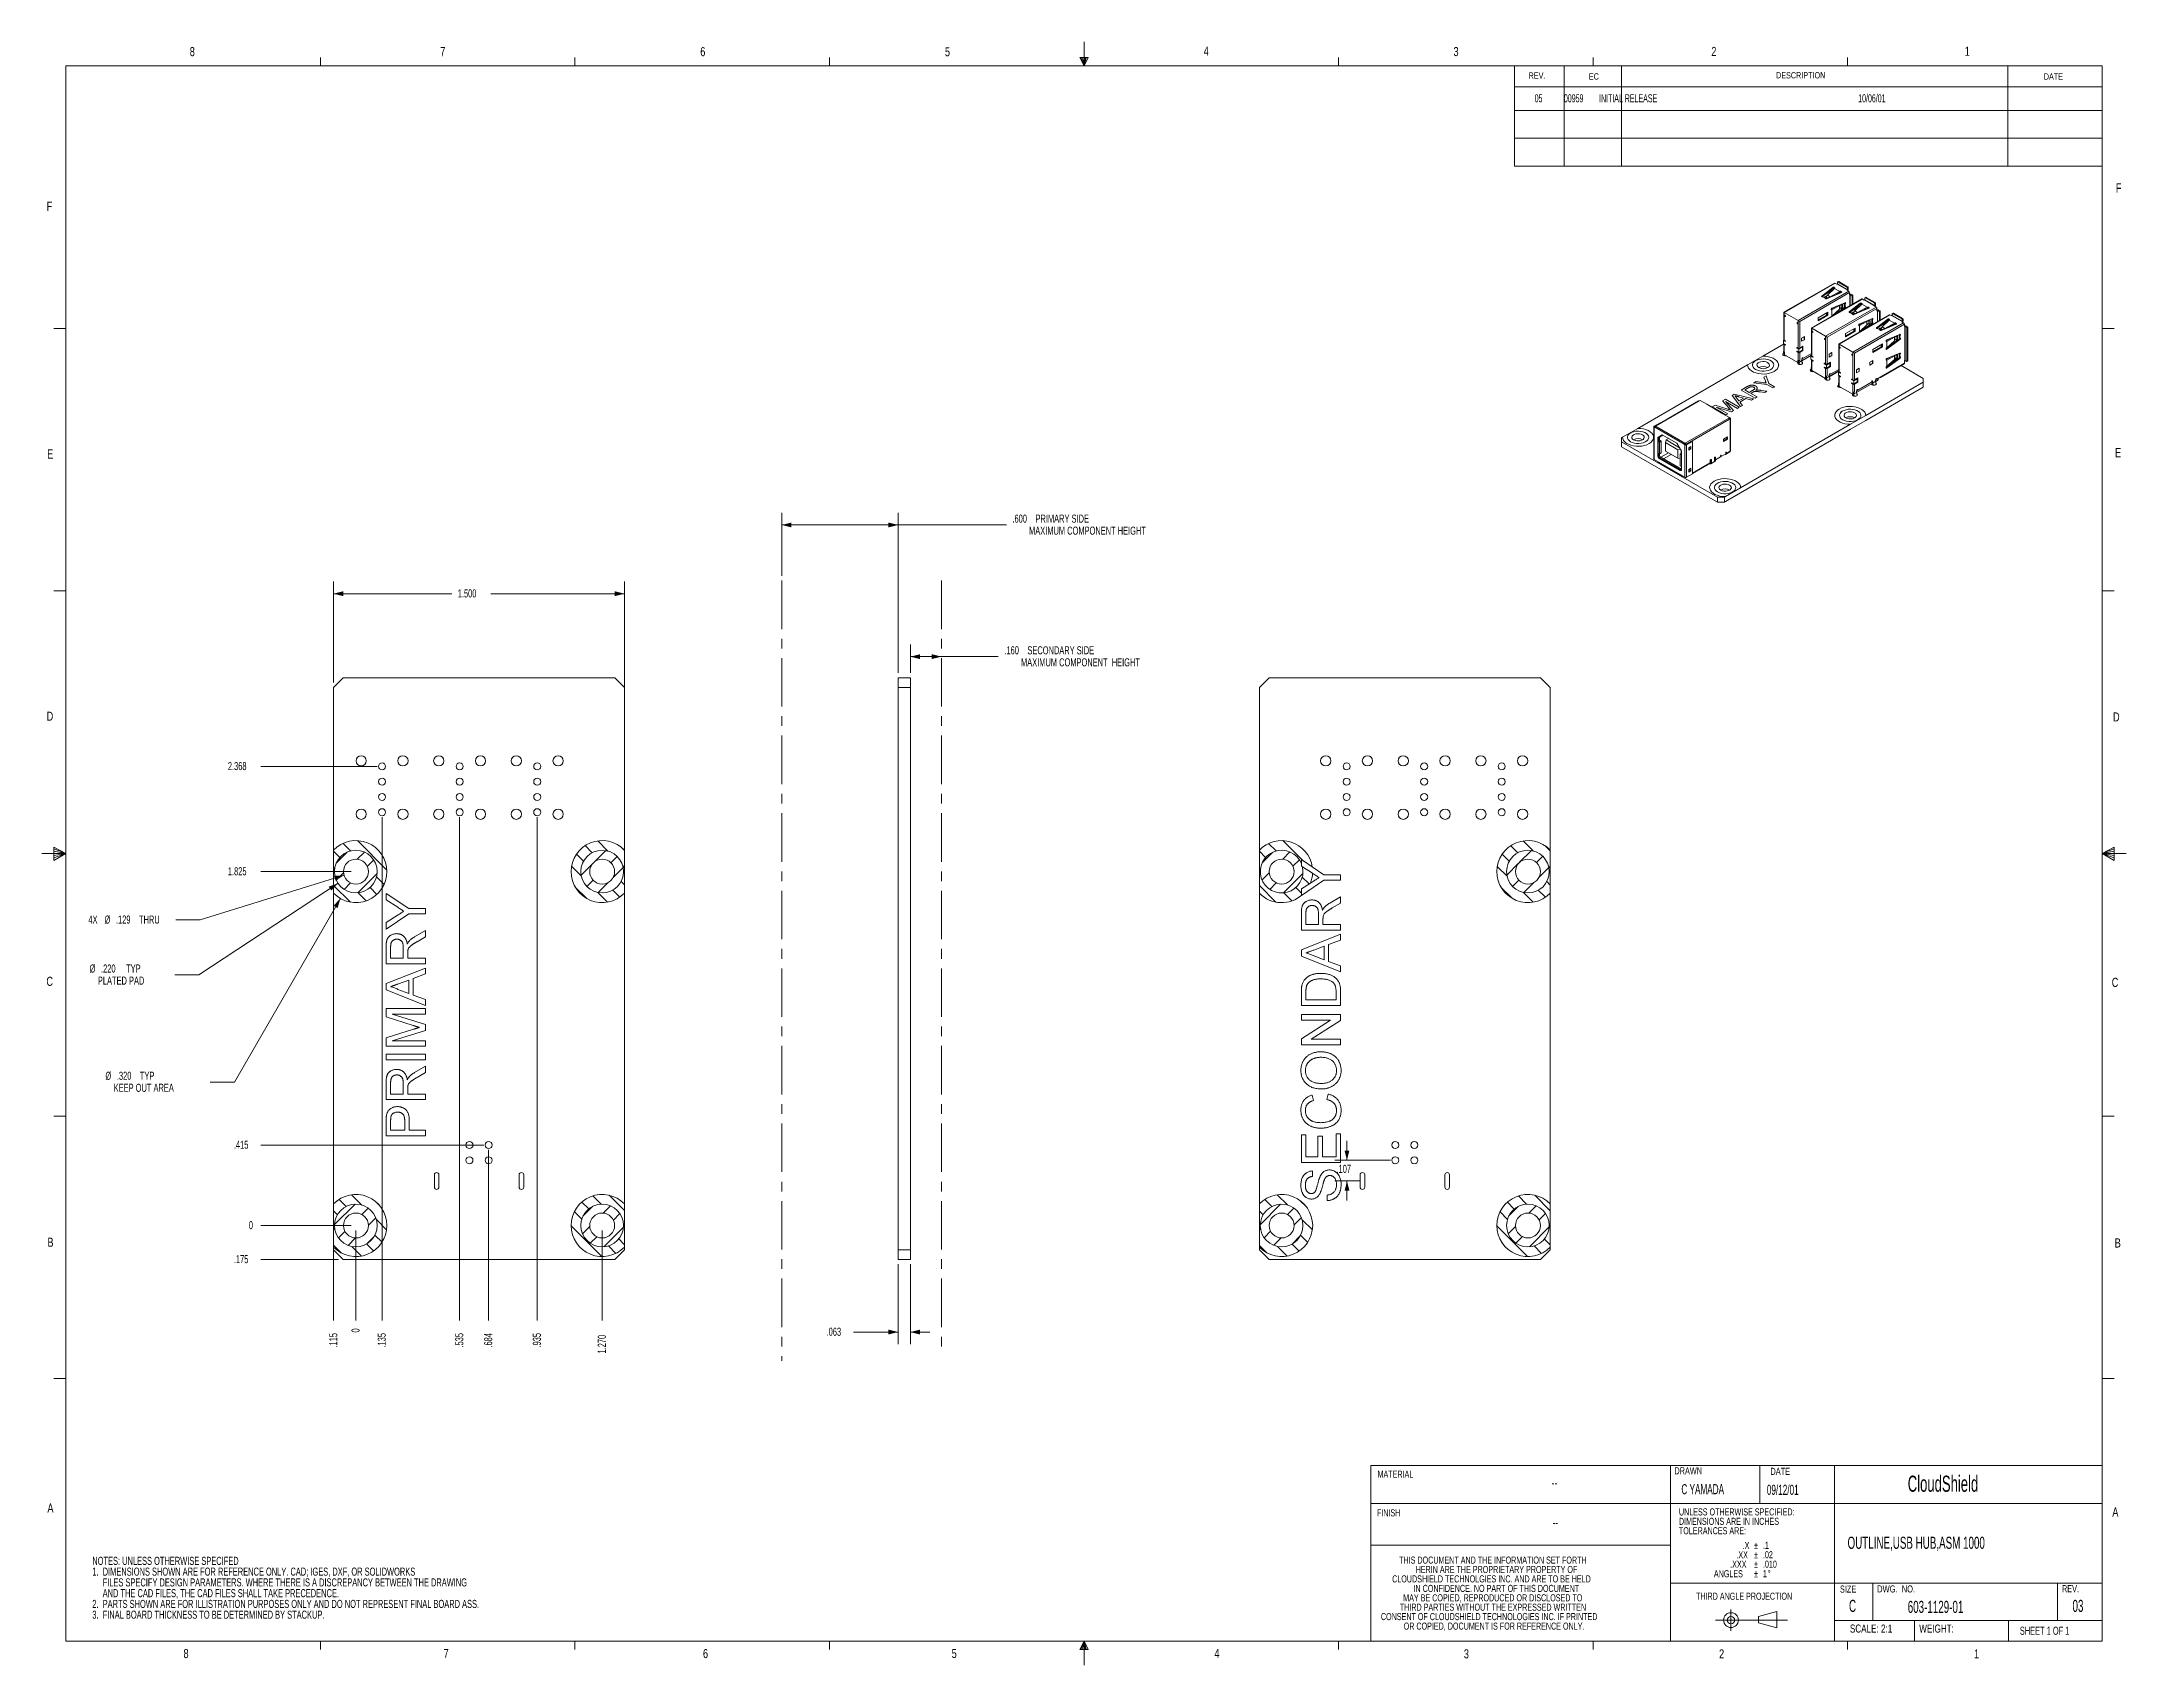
# Model space of a CAD drawing. Header units: inches. Extents: x 0.3 to 21.8, y 0.2 to 16.9.
import ezdxf

# ---------------------------------------------------------------- set-up
doc = ezdxf.new("R2010")
doc.units = ezdxf.units.IN
doc.header["$MEASUREMENT"] = 0
doc.header["$PDSIZE"] = -1
doc.linetypes.add('CENTERX2', pattern=[0.8, 0.5, -0.1, 0.1, -0.1])
doc.styles.add('SLDTEXTSTYLE0', font='TXT', dxfattribs={"width": 0.75})
doc.styles.add('SLDTEXTSTYLE1', font='TXT', dxfattribs={"width": 0.605})
doc.styles.add('SLDTEXTSTYLE2', font='TXT', dxfattribs={"width": 0.6875})
doc.styles.add('SLDTEXTSTYLE3', font='TXT', dxfattribs={"width": 0.694444})
doc.styles.add('SLDTEXTSTYLE4', font='TXT', dxfattribs={"width": 0.520033})
doc.dimstyles.new('SLDDIMSTYLE0', dxfattribs={"dimtxt": 0.080892, "dimasz": 0.1, "dimexe": 0, "dimexo": 0.0625, "dimgap": 0.020223, "dimtad": 0, "dimtih": 1, "dimtoh": 1, "dimdec": 0, "dimlfac": 0.5, "dimrnd": 1e-09, "dimzin": 12, "dimdsep": 46, "dimtxsty": 'SLDTEXTSTYLE1', "dimblk1": 'NONE', "dimblk2": 'NONE', "dimsah": 1, "dimcen": 0.09, "dimadec": 0, "dimazin": 0, "dimtfac": 1, "dimtdec": 3, "dimtofl": 0, "dimtmove": 0, "dimatfit": 3, "dimldrblk": 'NONE', "dimfxl": 1, "dimtolj": 1, "dimtzin": 12, "dimarcsym": 0})
doc.dimstyles.new('SLDDIMSTYLE1', dxfattribs={"dimtxt": 0.080892, "dimasz": 0.1, "dimexe": 0, "dimexo": 0.0625, "dimgap": 0.020223, "dimtad": 0, "dimtih": 1, "dimtoh": 1, "dimdec": 3, "dimlfac": 0.5, "dimrnd": 1e-09, "dimzin": 12, "dimdsep": 46, "dimtxsty": 'SLDTEXTSTYLE1', "dimblk1": 'NONE', "dimblk2": 'NONE', "dimsah": 1, "dimcen": 0.09, "dimadec": 0, "dimazin": 0, "dimtfac": 1, "dimtdec": 3, "dimtofl": 0, "dimtmove": 0, "dimatfit": 3, "dimldrblk": 'NONE', "dimfxl": 1, "dimtolj": 1, "dimtzin": 12, "dimarcsym": 0})
doc.dimstyles.new('SLDDIMSTYLE2', dxfattribs={"dimtxt": 0.080892, "dimasz": 0.1, "dimexe": 0, "dimexo": 0.0625, "dimgap": 0.020223, "dimtad": 0, "dimtih": 1, "dimtoh": 1, "dimdec": 3, "dimlfac": 0.5, "dimrnd": 1e-09, "dimzin": 12, "dimdsep": 46, "dimtxsty": 'SLDTEXTSTYLE1', "dimblk1": 'NONE', "dimblk2": 'NONE', "dimsah": 1, "dimcen": 0.09, "dimadec": 0, "dimazin": 0, "dimtfac": 1, "dimtdec": 3, "dimtofl": 0, "dimtmove": 0, "dimatfit": 3, "dimldrblk": 'NONE', "dimfxl": 1, "dimtolj": 1, "dimtzin": 12, "dimarcsym": 0})
doc.dimstyles.new('SLDDIMSTYLE3', dxfattribs={"dimtxt": 0.080892, "dimasz": 0.1, "dimexe": 0, "dimexo": 0.0625, "dimgap": 0.020223, "dimtad": 0, "dimtih": 1, "dimtoh": 1, "dimdec": 3, "dimlfac": 0.5, "dimrnd": 1e-09, "dimzin": 4, "dimdsep": 46, "dimtxsty": 'SLDTEXTSTYLE1', "dimblk1": 'NONE', "dimblk2": 'NONE', "dimsah": 1, "dimcen": 0.09, "dimadec": 0, "dimazin": 0, "dimtfac": 1, "dimtdec": 3, "dimtofl": 0, "dimtmove": 0, "dimatfit": 3, "dimldrblk": 'NONE', "dimfxl": 1, "dimtolj": 1, "dimtzin": 12, "dimarcsym": 0})
doc.dimstyles.new('SLDDIMSTYLE4', dxfattribs={"dimtxt": 0.080892, "dimasz": 0.1, "dimexe": 0, "dimexo": 0.0625, "dimgap": 0.020223, "dimtad": 0, "dimtih": 1, "dimtoh": 1, "dimdec": 3, "dimlfac": 0.5, "dimrnd": 1e-09, "dimzin": 4, "dimdsep": 46, "dimtxsty": 'SLDTEXTSTYLE1', "dimsah": 1, "dimcen": 0.09, "dimadec": 0, "dimazin": 0, "dimtfac": 1, "dimtdec": 3, "dimtofl": 0, "dimtmove": 0, "dimatfit": 3, "dimfxl": 1, "dimtolj": 1, "dimtzin": 12, "dimarcsym": 0})
doc.dimstyles.new('SLDDIMSTYLE5', dxfattribs={"dimtxt": 0.080892, "dimasz": 0.1, "dimexe": 0, "dimexo": 0.0625, "dimgap": 0.020223, "dimtad": 0, "dimtih": 1, "dimtoh": 1, "dimdec": 3, "dimlfac": 0.5, "dimrnd": 1e-09, "dimzin": 12, "dimdsep": 46, "dimtxsty": 'SLDTEXTSTYLE1', "dimsah": 1, "dimcen": 0.09, "dimadec": 0, "dimazin": 0, "dimtfac": 1, "dimtdec": 3, "dimtmove": 0, "dimatfit": 3, "dimfxl": 1, "dimtolj": 1, "dimtzin": 12, "dimarcsym": 0})
doc.dimstyles.new('SLDDIMSTYLE6', dxfattribs={"dimtxt": 0.080892, "dimasz": 0.1, "dimexe": 0, "dimexo": 0.0625, "dimgap": 0.020223, "dimtad": 0, "dimtih": 1, "dimtoh": 1, "dimdec": 3, "dimlfac": 0.5, "dimrnd": 1e-09, "dimzin": 4, "dimdsep": 46, "dimtxsty": 'SLDTEXTSTYLE1', "dimsah": 1, "dimcen": 0.09, "dimadec": 0, "dimazin": 0, "dimtfac": 1, "dimtdec": 3, "dimtmove": 0, "dimatfit": 3, "dimfxl": 1, "dimtolj": 1, "dimtzin": 12, "dimarcsym": 0})
doc.dimstyles.new('SLDDIMSTYLE7', dxfattribs={"dimtxt": 0.080892, "dimasz": 0.1, "dimexe": 0, "dimexo": 0.0625, "dimgap": 0.020223, "dimtad": 0, "dimtih": 1, "dimtoh": 1, "dimdec": 3, "dimlfac": 0.5, "dimrnd": 1e-09, "dimzin": 12, "dimdsep": 46, "dimtxsty": 'SLDTEXTSTYLE1', "dimsah": 1, "dimcen": 0.09, "dimadec": 0, "dimazin": 0, "dimtfac": 1, "dimtdec": 3, "dimtofl": 0, "dimtmove": 0, "dimatfit": 3, "dimfxl": 1, "dimtolj": 1, "dimtzin": 12, "dimarcsym": 0})

msp = doc.modelspace()

# ---------------------------------------------------------------- texts
at = {"color": 7, "linetype": 'Continuous', "lineweight": 0, "attachment_point": 1}
for s, insert, char_height, style in [('8', (1.8001, 16.8527), 0.0938, 'SLDTEXTSTYLE0'), ('7', (4.3832, 16.8525), 0.0938, 'SLDTEXTSTYLE0'), ('6', (7.0654, 16.8522), 0.0938, 'SLDTEXTSTYLE0'), ('5', (9.5886, 16.8517), 0.0938, 'SLDTEXTSTYLE0'), ('4', (12.2572, 16.8572), 0.0938, 'SLDTEXTSTYLE0'), ('3', (14.8341, 16.8536), 0.0938, 'SLDTEXTSTYLE0'), ('2', (17.4928, 16.8546), 0.0938, 'SLDTEXTSTYLE0'), ('1', (20.1071, 16.8563), 0.0938, 'SLDTEXTSTYLE0'), ('REV.', (15.6083, 16.5911), 0.065, 'SLDTEXTSTYLE0'), ('EC', (16.2296, 16.5824), 0.065, 'SLDTEXTSTYLE0'), ('DESCRIPTION', (18.1603, 16.5944), 0.065, 'SLDTEXTSTYLE0'), ('DATE', (20.9219, 16.5815), 0.065, 'SLDTEXTSTYLE0'), ('05           00959        INITIAL RELEASE                                                                                                       10/06/01', (15.6706, 16.3662), 0.0833333, 'SLDTEXTSTYLE4'), ('F', (21.6655, 15.4465), 0.0938, 'SLDTEXTSTYLE0'), ('F', (0.3242, 15.2576), 0.0938, 'SLDTEXTSTYLE0'), ('E', (0.3291, 12.7027), 0.0938, 'SLDTEXTSTYLE0'), ('E', (21.6569, 12.7162), 0.0938, 'SLDTEXTSTYLE0'), ('D', (0.3241, 9.9985), 0.0938, 'SLDTEXTSTYLE0'), ('D', (21.6359, 9.9909), 0.0938, 'SLDTEXTSTYLE0'), ('C', (0.3212, 7.2643), 0.0938, 'SLDTEXTSTYLE0'), ('C', (21.6227, 7.2537), 0.0938, 'SLDTEXTSTYLE0'), ('B', (0.3323, 4.5729), 0.0938, 'SLDTEXTSTYLE0'), ('B', (21.6534, 4.5658), 0.0938, 'SLDTEXTSTYLE0'), ('MATERIAL', (14.0504, 2.1707), 0.07292, 'SLDTEXTSTYLE1'), ('DRAWN', (17.1119, 2.2056), 0.07292, 'SLDTEXTSTYLE0'), ('DATE', (18.1032, 2.2), 0.07292, 'SLDTEXTSTYLE0'), ('--', (15.8476, 2.0991), 0.10417, 'SLDTEXTSTYLE1'), ('C YAMADA', (17.184, 2.0315), 0.10417, 'SLDTEXTSTYLE1'), ('09/12/01', (18.0655, 2.0252), 0.10417, 'SLDTEXTSTYLE1'), ('CloudShield', (19.5186, 2.1193), 0.166667, 'SLDTEXTSTYLE1'), ('A', (0.3319, 1.8323), 0.0938, 'SLDTEXTSTYLE0'), ('FINISH', (14.044, 1.7721), 0.07292, 'SLDTEXTSTYLE1'), ('A', (21.6287, 1.7912), 0.0938, 'SLDTEXTSTYLE0'), ('--', (15.8547, 1.6891), 0.10417, 'SLDTEXTSTYLE1'), ('OUTLINE,USB HUB,ASM 1000', (18.8979, 1.4892), 0.125, 'SLDTEXTSTYLE1'), ('THIRD ANGLE PROJECTION', (17.3351, 0.9119), 0.072917, 'SLDTEXTSTYLE1'), ('SIZE', (18.8195, 0.9857), 0.07292, 'SLDTEXTSTYLE0'), ('DWG.  NO.', (19.2035, 0.9871), 0.07292, 'SLDTEXTSTYLE3'), ('REV.', (21.1089, 0.9896), 0.07292, 'SLDTEXTSTYLE0'), ('C', (18.9128, 0.8382), 0.125, 'SLDTEXTSTYLE1'), ('603-1129-01', (19.5186, 0.8279), 0.125, 'SLDTEXTSTYLE1'), ('03', (21.2181, 0.8381), 0.125, 'SLDTEXTSTYLE1'), ('SCALE: 2:1', (18.9223, 0.5835), 0.08333, 'SLDTEXTSTYLE0'), ('WEIGHT:', (19.6372, 0.5833), 0.08333, 'SLDTEXTSTYLE0'), ('SHEET 1 OF 1', (20.6749, 0.5612), 0.083333, 'SLDTEXTSTYLE2'), ('8', (1.7357, 0.3312), 0.0938, 'SLDTEXTSTYLE0'), ('7', (4.4185, 0.3318), 0.0938, 'SLDTEXTSTYLE0'), ('6', (7.0933, 0.3312), 0.0938, 'SLDTEXTSTYLE0'), ('5', (9.6581, 0.332), 0.0938, 'SLDTEXTSTYLE0'), ('4', (12.368, 0.332), 0.0938, 'SLDTEXTSTYLE0'), ('3', (14.9405, 0.328), 0.0938, 'SLDTEXTSTYLE0'), ('2', (17.573, 0.328), 0.0938, 'SLDTEXTSTYLE0'), ('1', (20.2023, 0.328), 0.0938, 'SLDTEXTSTYLE0')]:
    msp.add_mtext(s, dxfattribs=dict(at, insert=insert, char_height=char_height, style=style))

# ---------------------------------------------------------------- blocks, each defined once
blk = doc.blocks.new('SW_NOTE_0')
at = {"color": 0, "linetype": 'Continuous', "lineweight": 0, "char_height": 0.08333, "attachment_point": 1, "style": 'SLDTEXTSTYLE1'}
for s, insert in [('NOTES: UNLESS OTHERWISE SPECIFED', (0, 0.107)), ('1.  DIMENSIONS SHOWN ARE FOR REFERENCE ONLY. CAD; IGES, DXF, OR SOLIDWORKS', (0, -0.004)), ('     FILES SPECIFY DESIGN PARAMETERS. WHERE THERE IS A DISCREPANCY BETWEEN THE DRAWING', (0, -0.115)), ('2.  PARTS SHOWN ARE FOR ILLISTRATION PURPOSES ONLY AND DO NOT REPRESENT FINAL BOARD ASS.', (0, -0.337)), ('     AND THE CAD FILES, THE CAD FILES SHALL TAKE PRECEDENCE.', (0, -0.226)), ('3.  FINAL BOARD THICKNESS TO BE DETERMINED BY STACKUP. ', (0, -0.448))]:
    blk.add_mtext(s, dxfattribs=dict(at, insert=insert))
blk = doc.blocks.new('SW_NOTE_1')
at = {"color": 0, "linetype": 'Continuous', "lineweight": 0, "char_height": 0.0729, "attachment_point": 1, "style": 'SLDTEXTSTYLE1'}
for s, insert in [('.1', (0, 0.094)), ('1', (0, -0.198)), ('.02', (0, -0.003)), ('.010', (0, -0.1)), ('%%d', (0.05, -0.198))]:
    blk.add_mtext(s, dxfattribs=dict(at, insert=insert))
blk = doc.blocks.new('SW_NOTE_2')
at = {"color": 0, "linetype": 'Continuous', "lineweight": 0, "char_height": 0.0729, "attachment_point": 1, "style": 'SLDTEXTSTYLE1'}
for s, insert in [('.X ', (0, 0.094)), ('%%p', (0.117, 0.094)), ('ANGLES ', (-0.297, -0.198)), ('.XXX ', (-0.129, -0.1)), ('.XX ', (-0.065, -0.003)), ('%%p', (0.117, -0.003)), ('%%p', (0.117, -0.1)), ('%%p', (0.117, -0.198))]:
    blk.add_mtext(s, dxfattribs=dict(at, insert=insert))
blk = doc.blocks.new('SW_NOTE_3')
at = {"color": 0, "linetype": 'Continuous', "lineweight": 0, "char_height": 0.07292, "attachment_point": 1, "style": 'SLDTEXTSTYLE1'}
for s, insert in [('UNLESS OTHERWISE SPECIFIED:', (0, 0.094)), ('TOLERANCES ARE:', (0, -0.1)), ('DIMENSIONS ARE IN INCHES', (0, -0.003))]:
    blk.add_mtext(s, dxfattribs=dict(at, insert=insert))
blk = doc.blocks.new('SW_NOTE_4')
at = {"color": 0, "linetype": 'Continuous', "lineweight": 0, "char_height": 0.07292, "attachment_point": 1, "style": 'SLDTEXTSTYLE1'}
for s, insert in [('THIS DOCUMENT AND THE INFORMATION SET FORTH', (0, 0.094)), ('CLOUDSHIELD TECHNOLGIES INC. AND ARE TO BE HELD', (-0.072, -0.1)), ('IN CONFIDENCE. NO PART OF THIS DOCUMENT', (0.148, -0.198)), ('HERIN ARE THE PROPRIETARY PROPERTY OF', (0.17, -0.003)), ('THIRD PARTIES WITHOUT THE EXPRESSED WRITTEN', (0.007, -0.392)), ('MAY BE COPIED, REPRODUCED OR DISCLOSED TO ', (0.042, -0.295)), ('CONSENT OF CLOUDSHIELD TECHNOLOGIES INC. IF PRINTED', (-0.188, -0.489)), ('OR COPIED, DOCUMENT IS FOR REFERENCE ONLY.', (0.047, -0.587))]:
    blk.add_mtext(s, dxfattribs=dict(at, insert=insert))
blk = doc.blocks.new('*D7')
at = {"color": 7, "linetype": 'Continuous', "lineweight": 0}
blk.add_line((3.463, 4.699), (2.533, 4.699), dxfattribs=at)
at = {"color": 7, "linetype": 'Continuous', "lineweight": 0, "insert": (2.409, 4.744), "char_height": 0.0833, "attachment_point": 1, "style": 'SLDTEXTSTYLE1'}
blk.add_mtext('0', dxfattribs=at)
blk = doc.blocks.new('_NONE')
blk = doc.blocks.new('*D8')
at = {"color": 7, "linetype": 'Continuous', "lineweight": 0}
blk.add_line((3.333, 4.349), (2.533, 4.349), dxfattribs=at)
at = {"color": 7, "linetype": 'Continuous', "lineweight": 0, "insert": (2.255, 4.394), "char_height": 0.0833, "attachment_point": 1, "style": 'SLDTEXTSTYLE1'}
blk.add_mtext('.175', dxfattribs=at)
blk = doc.blocks.new('*D9')
at = {"color": 7, "linetype": 'Continuous', "lineweight": 0}
blk.add_line((4.832, 5.529), (2.533, 5.529), dxfattribs=at)
at = {"color": 7, "linetype": 'Continuous', "lineweight": 0, "insert": (2.255, 5.574), "char_height": 0.0833, "attachment_point": 1, "style": 'SLDTEXTSTYLE1'}
blk.add_mtext('.415', dxfattribs=at)
blk = doc.blocks.new('*D10')
at = {"color": 7, "linetype": 'Continuous', "lineweight": 0}
for p, q in [((2.73, 8.349), (2.533, 8.349)), ((2.73, 8.349), (2.927, 8.349)), ((2.927, 8.349), (3.463, 8.349))]:
    blk.add_line(p, q, dxfattribs=at)
at = {"color": 7, "linetype": 'Continuous', "lineweight": 0, "insert": (2.193, 8.394), "char_height": 0.0833, "attachment_point": 1, "style": 'SLDTEXTSTYLE1'}
blk.add_mtext('1.825', dxfattribs=at)
blk = doc.blocks.new('*D11')
at = {"color": 7, "linetype": 'Continuous', "lineweight": 0}
blk.add_line((3.733, 9.434), (2.533, 9.434), dxfattribs=at)
at = {"color": 7, "linetype": 'Continuous', "lineweight": 0, "insert": (2.193, 9.479), "char_height": 0.0833, "attachment_point": 1, "style": 'SLDTEXTSTYLE1'}
blk.add_mtext('2.368', dxfattribs=at)
blk = doc.blocks.new('*D12')
at = {"color": 7, "linetype": 'Continuous', "lineweight": 0}
blk.add_line((3.513, 4.649), (3.513, 3.719), dxfattribs=at)
at = {"color": 7, "linetype": 'Continuous', "lineweight": 0, "insert": (3.468, 3.595), "char_height": 0.0833, "attachment_point": 1, "rotation": 90, "style": 'SLDTEXTSTYLE1'}
blk.add_mtext('0', dxfattribs=at)
blk = doc.blocks.new('*D13')
at = {"color": 7, "linetype": 'Continuous', "lineweight": 0}
blk.add_line((3.283, 8.521), (3.283, 3.719), dxfattribs=at)
at = {"color": 7, "linetype": 'Continuous', "lineweight": 0, "insert": (3.238, 3.44), "char_height": 0.0833, "attachment_point": 1, "rotation": 90, "style": 'SLDTEXTSTYLE1'}
blk.add_mtext('.115', dxfattribs=at)
blk = doc.blocks.new('*D14')
at = {"color": 7, "linetype": 'Continuous', "lineweight": 0}
blk.add_line((3.783, 8.912), (3.783, 3.719), dxfattribs=at)
at = {"color": 7, "linetype": 'Continuous', "lineweight": 0, "insert": (3.738, 3.44), "char_height": 0.0833, "attachment_point": 1, "rotation": 90, "style": 'SLDTEXTSTYLE1'}
blk.add_mtext('.135', dxfattribs=at)
blk = doc.blocks.new('*D15')
at = {"color": 7, "linetype": 'Continuous', "lineweight": 0}
blk.add_line((4.583, 8.912), (4.583, 3.719), dxfattribs=at)
at = {"color": 7, "linetype": 'Continuous', "lineweight": 0, "insert": (4.538, 3.44), "char_height": 0.0833, "attachment_point": 1, "rotation": 90, "style": 'SLDTEXTSTYLE1'}
blk.add_mtext('.535', dxfattribs=at)
blk = doc.blocks.new('*D16')
at = {"color": 7, "linetype": 'Continuous', "lineweight": 0}
blk.add_line((4.882, 5.479), (4.882, 3.719), dxfattribs=at)
at = {"color": 7, "linetype": 'Continuous', "lineweight": 0, "insert": (4.836, 3.44), "char_height": 0.0833, "attachment_point": 1, "rotation": 90, "style": 'SLDTEXTSTYLE1'}
blk.add_mtext('.684', dxfattribs=at)
blk = doc.blocks.new('*D17')
at = {"color": 7, "linetype": 'Continuous', "lineweight": 0}
blk.add_line((5.383, 8.912), (5.383, 3.719), dxfattribs=at)
at = {"color": 7, "linetype": 'Continuous', "lineweight": 0, "insert": (5.338, 3.44), "char_height": 0.0833, "attachment_point": 1, "rotation": 90, "style": 'SLDTEXTSTYLE1'}
blk.add_mtext('.935', dxfattribs=at)
blk = doc.blocks.new('*D18')
at = {"color": 7, "linetype": 'Continuous', "lineweight": 0}
blk.add_line((6.053, 4.649), (6.053, 3.719), dxfattribs=at)
at = {"color": 7, "linetype": 'Continuous', "lineweight": 0, "insert": (6.008, 3.379), "char_height": 0.0833, "attachment_point": 1, "rotation": 90, "style": 'SLDTEXTSTYLE1'}
blk.add_mtext('1.270', dxfattribs=at)
blk = doc.blocks.new('*D19')
at = {"color": 7, "linetype": 'Continuous', "lineweight": 0}
for p, q in [((3.283, 10.299), (3.283, 11.34)), ((3.283, 11.215), (4.502, 11.215)), ((6.283, 11.215), (4.905, 11.215)), ((6.283, 4.526), (6.283, 11.34))]:
    blk.add_line(p, q, dxfattribs=at)
for points in [[(3.283, 11.215), (3.383, 11.19), (3.383, 11.24)], [(6.283, 11.215), (6.183, 11.24), (6.183, 11.19)]]:
    blk.add_solid(points, dxfattribs=at)
at = {"color": 7, "linetype": 'Continuous', "lineweight": 0, "insert": (4.564, 11.26), "char_height": 0.0833, "attachment_point": 1, "style": 'SLDTEXTSTYLE1'}
blk.add_mtext('1.500', dxfattribs=at)
blk = doc.blocks.new('*D20')
at = {"color": 7, "linetype": 'Continuous', "lineweight": 0}
for p, q in [((3.391, 8.311), (1.907, 7.85)), ((1.907, 7.85), (1.657, 7.85))]:
    blk.add_line(p, q, dxfattribs=at)
blk.add_solid([(3.391, 8.311), (3.288, 8.305), (3.303, 8.257)], dxfattribs=at)
at = {"color": 7, "linetype": 'Continuous', "lineweight": 0, "char_height": 0.0833, "attachment_point": 1, "style": 'SLDTEXTSTYLE1'}
for s, insert in [('4X ', (0.755, 7.896)), ('%%c', (0.921, 7.896)), ('.129', (1.039, 7.896)), (' THRU', (1.255, 7.896))]:
    blk.add_mtext(s, dxfattribs=dict(at, insert=insert))
blk = doc.blocks.new('*D21')
at = {"color": 7, "linetype": 'Continuous', "lineweight": 0}
for p, q in [((3.33, 8.228), (1.895, 7.283)), ((1.895, 7.283), (1.645, 7.283))]:
    blk.add_line(p, q, dxfattribs=at)
blk.add_solid([(3.33, 8.228), (3.232, 8.194), (3.26, 8.152)], dxfattribs=at)
at = {"color": 7, "linetype": 'Continuous', "lineweight": 0, "attachment_point": 1, "style": 'SLDTEXTSTYLE1'}
for s, insert, char_height in [('%%c', (0.767, 7.391), 0.0833), ('.220', (0.885, 7.391), 0.0833), ('  TYP', (1.101, 7.391), 0.0833), ('    PLATED PAD', (0.767, 7.266), 0.08333)]:
    blk.add_mtext(s, dxfattribs=dict(at, insert=insert, char_height=char_height))
blk = doc.blocks.new('*D22')
at = {"color": 7, "linetype": 'Continuous', "lineweight": 0}
for p, q in [((3.353, 8.072), (2.261, 6.178)), ((2.261, 6.178), (2.011, 6.178))]:
    blk.add_line(p, q, dxfattribs=at)
blk.add_solid([(3.353, 8.072), (3.282, 7.997), (3.325, 7.972)], dxfattribs=at)
at = {"color": 7, "linetype": 'Continuous', "lineweight": 0, "attachment_point": 1, "style": 'SLDTEXTSTYLE1'}
for s, insert, char_height in [('%%c', (0.93, 6.285), 0.0833), ('.320', (1.048, 6.285), 0.0833), (' TYP', (1.264, 6.285), 0.0833), ('    KEEP OUT AREA', (0.93, 6.161), 0.08333)]:
    blk.add_mtext(s, dxfattribs=dict(at, insert=insert, char_height=char_height))
blk = doc.blocks.new('*D23')
at = {"color": 7, "linetype": 'Continuous', "lineweight": 0}
for p, q in [((9.232, 10.399), (9.232, 10.691)), ((9.232, 10.566), (9.552, 10.566)), ((9.552, 10.566), (10.139, 10.566))]:
    blk.add_line(p, q, dxfattribs=at)
for points in [[(9.232, 10.566), (9.332, 10.541), (9.332, 10.591)], [(9.552, 10.566), (9.452, 10.591), (9.452, 10.541)]]:
    blk.add_solid(points, dxfattribs=at)
at = {"color": 7, "linetype": 'Continuous', "lineweight": 0, "attachment_point": 1, "style": 'SLDTEXTSTYLE1'}
for s, insert, char_height in [('.160', (10.202, 10.673), 0.0833), ('        MAXIMUM COMPONENT  HEIGHT', (10.202, 10.549), 0.08333), (' SECONDARY SIDE', (10.418, 10.673), 0.08333)]:
    blk.add_mtext(s, dxfattribs=dict(at, insert=insert, char_height=char_height))
blk = doc.blocks.new('*D24')
at = {"color": 7, "linetype": 'Continuous', "lineweight": 0}
for p, q in [((7.906, 11.401), (7.906, 12.049)), ((9.106, 10.399), (9.106, 12.049)), ((7.906, 11.924), (9.106, 11.924)), ((9.106, 11.924), (10.223, 11.924))]:
    blk.add_line(p, q, dxfattribs=at)
for points in [[(7.906, 11.924), (8.006, 11.899), (8.006, 11.949)], [(9.106, 11.924), (9.006, 11.949), (9.006, 11.899)]]:
    blk.add_solid(points, dxfattribs=at)
at = {"color": 7, "linetype": 'Continuous', "lineweight": 0, "attachment_point": 1, "style": 'SLDTEXTSTYLE1'}
for s, insert, char_height in [('.600', (10.285, 12.031), 0.0833), ('        MAXIMUM COMPONENT HEIGHT', (10.285, 11.907), 0.08333), (' PRIMARY SIDE', (10.501, 12.031), 0.08333)]:
    blk.add_mtext(s, dxfattribs=dict(at, insert=insert, char_height=char_height))
blk = doc.blocks.new('*D25')
at = {"color": 7, "linetype": 'Continuous', "lineweight": 0}
for p, q in [((9.106, 4.299), (9.106, 3.475)), ((9.232, 4.299), (9.232, 3.475)), ((9.106, 3.6), (8.647, 3.6)), ((9.232, 3.6), (9.432, 3.6))]:
    blk.add_line(p, q, dxfattribs=at)
for points in [[(9.106, 3.6), (9.006, 3.625), (9.006, 3.575)], [(9.232, 3.6), (9.332, 3.575), (9.332, 3.625)]]:
    blk.add_solid(points, dxfattribs=at)
at = {"color": 7, "linetype": 'Continuous', "lineweight": 0, "insert": (8.368, 3.645), "char_height": 0.0833, "attachment_point": 1, "style": 'SLDTEXTSTYLE1'}
blk.add_mtext('.063', dxfattribs=at)
blk = doc.blocks.new('*D26')
at = {"color": 7, "linetype": 'Continuous', "lineweight": 0}
for p, q in [((13.735, 5.372), (13.735, 5.572)), ((14.183, 5.372), (13.61, 5.372)), ((13.868, 5.158), (13.61, 5.158)), ((13.735, 5.158), (13.735, 4.958))]:
    blk.add_line(p, q, dxfattribs=at)
for points in [[(13.735, 5.372), (13.76, 5.472), (13.71, 5.472)], [(13.735, 5.158), (13.71, 5.058), (13.76, 5.058)]]:
    blk.add_solid(points, dxfattribs=at)
at = {"color": 7, "linetype": 'Continuous', "lineweight": 0, "insert": (13.627, 5.325), "char_height": 0.0833, "attachment_point": 1, "style": 'SLDTEXTSTYLE1'}
blk.add_mtext('.107', dxfattribs=at)

# ---------------------------------------------------------------- dimensions: what is measured, and where the dimension line sits
at = {"color": 7, "linetype": 'Continuous', "lineweight": 0}
for base, p1, p2, text, picture, middle in [((7.906, 11.9236), (9.106, 10.3488), (7.906, 11.3509), '<> PRIMARY SIDE\\P        MAXIMUM COMPONENT HEIGHT', '*D24', (11.2792, 11.9236)), ((9.552, 10.5657), (9.232, 10.3488), (9.552, 11.3509), '<> SECONDARY SIDE\\P        MAXIMUM COMPONENT  HEIGHT', '*D23', (11.211, 10.5657))]:
    dim = msp.add_linear_dim(base=base, p1=p1, p2=p2, text=text, dimstyle='SLDDIMSTYLE4', dxfattribs=at)
    dim.commit()
    dim.dimension.update_dxf_attribs({"geometry": picture, "text_midpoint": middle, "dimtype": 160})
for base, p1, p2, dimstyle, picture, middle in [((6.2834, 11.2149), (3.2834, 10.2488), (6.2834, 4.4763), 'SLDDIMSTYLE4', '*D19', (4.7033, 11.2149)), ((9.232, 3.5999), (9.106, 4.3488), (9.232, 4.3488), 'SLDDIMSTYLE7', '*D25', (8.4761, 3.5999))]:
    dim = msp.add_linear_dim(base=base, p1=p1, p2=p2, dimstyle=dimstyle, dxfattribs=at)
    dim.commit()
    dim.dimension.update_dxf_attribs({"geometry": picture, "text_midpoint": middle, "dimtype": 160})
for feature_location, offset, dtype, origin, dimstyle, picture, middle in [((3.7834, 9.4341, 0.0079), (-1.2499, 0), 0, (3.5134, 4.6988, 0.0079), 'SLDDIMSTYLE1', '*D11', (2.3321, 9.4341)), ((3.7834, 8.9616, 0.0079), (0, -5.2427), 1, (3.5134, 4.6988, 0.0079), 'SLDDIMSTYLE1', '*D14', (3.7834, 3.5483)), ((4.5834, 8.9616, 0.0079), (0, -5.2427), 1, (3.5134, 4.6988, 0.0079), 'SLDDIMSTYLE1', '*D15', (4.5834, 3.5483)), ((5.3834, 8.9616, 0.0079), (0, -5.2427), 1, (3.5134, 4.6988, 0.0079), 'SLDDIMSTYLE1', '*D17', (5.3834, 3.5483)), ((3.5134, 8.3488, 0.0079), (-0.9799, 0.0003), 0, (3.5134, 4.6988, 0.0079), 'SLDDIMSTYLE2', '*D10', (2.3321, 8.3491)), ((3.2834, 8.5713, 0.0079), (0, -4.8524), 1, (3.5134, 4.6988, 0.0079), 'SLDDIMSTYLE1', '*D13', (3.2834, 3.5483)), ((4.8818, 5.5291, 0.0079), (-2.3483, 0), 0, (3.5134, 4.6988, 0.0079), 'SLDDIMSTYLE1', '*D9', (2.3629, 5.5291)), ((4.8818, 5.5291, 0.0079), (0, -1.8102), 1, (3.5134, 4.6988, 0.0079), 'SLDDIMSTYLE1', '*D16', (4.8818, 3.5483)), ((3.5133665356, 4.6987910367, 0.0078740157), (-0.9799212598, 0), 0, (3.5133665356, 4.6987910367, 0.0078740157), 'SLDDIMSTYLE0', '*D7', (2.4401065753, 4.6987910367)), ((3.3834, 4.3488, 0.0079), (-0.8499, 0), 0, (3.5134, 4.6988, 0.0079), 'SLDDIMSTYLE1', '*D8', (2.3629, 4.3488)), ((3.5133665356, 4.6987910367, 0.0078740157), (0, -0.9799212598), 1, (3.5133665356, 4.6987910367, 0.0078740157), 'SLDDIMSTYLE0', '*D12', (3.5133665356, 3.6255310764)), ((6.0534, 4.6988, 0.0079), (0, -0.9799), 1, (3.5134, 4.6988, 0.0079), 'SLDDIMSTYLE3', '*D18', (6.0534, 3.5175))]:
    dim = msp.add_ordinate_dim(feature_location=feature_location, offset=offset, dtype=dtype, origin=origin, dimstyle=dimstyle, dxfattribs=at)
    dim.commit()
    dim.dimension.update_dxf_attribs({"geometry": picture, "text_midpoint": middle})
for p1, p2, text, dimstyle, picture, middle in [((3.6732, 8.626), (3.3535, 8.0716), '<> TYP\\P    KEEP OUT AREA', 'SLDDIMSTYLE6', '*D22', (1.4395, 6.1776)), ((3.6360886, 8.38689), (3.3906444, 8.310692), '4X <> THRU', 'SLDDIMSTYLE5', '*D20', (1.1747091, 7.8501814)), ((3.6971, 8.4698), (3.3296, 8.2278), '<>  TYP\\P    PLATED PAD', 'SLDDIMSTYLE6', '*D21', (1.1747, 7.2832))]:
    dim = msp.add_diameter_dim_2p(p1=p1, p2=p2, text=text, dimstyle=dimstyle, dxfattribs=at)
    dim.commit()
    dim.dimension.update_dxf_attribs({"geometry": picture, "text_midpoint": middle, "dimtype": 163})
dim = msp.add_linear_dim(base=(13.7348, 5.3716), p1=(13.9179, 5.1582), p2=(14.2329, 5.3716), angle=90, dimstyle='SLDDIMSTYLE7', dxfattribs=at)
dim.commit()
dim.dimension.update_dxf_attribs({"geometry": '*D26', "text_midpoint": (13.7348, 5.2801), "dimtype": 160})

# ---------------------------------------------------------------- hatches: boundary and pattern name
at = {"linetype": 'Continuous'}
h = msp.add_hatch(dxfattribs=at)
h.set_pattern_fill('ANSI31', angle=-90, style=0)
edge = h.paths.add_edge_path(flags=0)
edge.add_arc((3.5134, 8.3488), 0.32, 224.04863, 495.95137)
edge.add_line((3.2834, 8.5713), (3.2834, 8.1263))
edge = h.paths.add_edge_path(flags=0)
edge.add_arc((3.5134, 8.3488), 0.22, 0, 360)
h = msp.add_hatch(dxfattribs=at)
h.set_pattern_fill('ANSI31', angle=-90, style=0)
edge = h.paths.add_edge_path(flags=0)
edge.add_arc((6.0534, 8.3488), 0.32, 44.04863, 315.95137)
edge.add_line((6.2834, 8.1263), (6.2834, 8.5713))
edge = h.paths.add_edge_path(flags=0)
edge.add_arc((6.0534, 8.3488), 0.22, 0, 360)
h = msp.add_hatch(dxfattribs=at)
h.set_pattern_fill('ANSI31', angle=-90, style=0)
edge = h.paths.add_edge_path(flags=0)
edge.add_line((12.8313, 8.5713), (12.8313, 8.1263))
edge.add_arc((13.0613, 8.3488), 0.32, 224.04863, 311.96686)
edge.add_line((13.2753, 8.1109), (13.2648, 8.1039))
edge.add_line((13.2648, 8.1039), (13.2648, 8.1714))
edge.add_line((13.2648, 8.1714), (13.3588, 8.231))
edge.add_arc((13.0613, 8.3488), 0.32, 338.40279, 356.83678)
edge.add_line((13.3808, 8.3311), (13.2758, 8.3976))
edge.add_arc((13.0613, 8.3488), 0.22, -337.6914, 12.81947, ccw=False)
edge.add_line((13.2648, 8.4323), (13.2648, 8.472))
edge.add_line((13.2648, 8.472), (13.3777, 8.3967))
edge.add_arc((13.0613, 8.3488), 0.32, 8.61654, 135.95137)
h = msp.add_hatch(dxfattribs=at)
h.set_pattern_fill('ANSI31', angle=-90, style=0)
edge = h.paths.add_edge_path(flags=0)
edge.add_arc((15.6013, 8.3488), 0.32, 44.04863, 315.95137)
edge.add_line((15.8313, 8.1263), (15.8313, 8.5713))
edge = h.paths.add_edge_path(flags=0)
edge.add_arc((15.6013, 8.3488), 0.22, 0, 360)
h = msp.add_hatch(dxfattribs=at)
h.set_pattern_fill('ANSI31', style=0)
edge = h.paths.add_edge_path(flags=0)
edge.add_arc((3.5134, 8.3488), 0.22, 0, 360)
edge = h.paths.add_edge_path(flags=0)
edge.add_arc((3.5134, 8.3488), 0.1285, 0, 360)
h = msp.add_hatch(dxfattribs=at)
h.set_pattern_fill('ANSI31', style=0)
edge = h.paths.add_edge_path(flags=0)
edge.add_arc((6.0534, 8.3488), 0.22, 0, 360)
edge = h.paths.add_edge_path(flags=0)
edge.add_arc((6.0534, 8.3488), 0.1285, 0, 360)
h = msp.add_hatch(dxfattribs=at)
h.set_pattern_fill('ANSI31', style=0)
edge = h.paths.add_edge_path(flags=0)
edge.add_line((13.2648, 8.4046), (13.2648, 8.4323))
edge.add_arc((13.0613, 8.3488), 0.22, 22.3086, 372.81947)
edge.add_line((13.2758, 8.3976), (13.2648, 8.4046))
edge = h.paths.add_edge_path(flags=0)
edge.add_arc((13.0613, 8.3488), 0.1285, 0, 360)
h = msp.add_hatch(dxfattribs=at)
h.set_pattern_fill('ANSI31', style=0)
edge = h.paths.add_edge_path(flags=0)
edge.add_arc((15.6013, 8.3488), 0.22, 0, 360)
edge = h.paths.add_edge_path(flags=0)
edge.add_arc((15.6013, 8.3488), 0.1285, 0, 360)
h = msp.add_hatch(dxfattribs=at)
h.set_pattern_fill('ANSI31', angle=-90, style=0)
edge = h.paths.add_edge_path(flags=0)
edge.add_arc((3.5134, 4.6988), 0.32, 224.04863, 495.95137)
edge.add_line((3.2834, 4.9213), (3.2834, 4.4763))
edge = h.paths.add_edge_path(flags=0)
edge.add_arc((3.5134, 4.6988), 0.22, 0, 360)
h = msp.add_hatch(dxfattribs=at)
h.set_pattern_fill('ANSI31', angle=-90, style=0)
edge = h.paths.add_edge_path(flags=0)
edge.add_arc((6.0534, 4.6988), 0.32, 44.04863, 315.95137)
edge.add_line((6.2834, 4.4763), (6.2834, 4.9213))
edge = h.paths.add_edge_path(flags=0)
edge.add_arc((6.0534, 4.6988), 0.22, 0, 360)
h = msp.add_hatch(dxfattribs=at)
h.set_pattern_fill('ANSI31', angle=-90, style=0)
edge = h.paths.add_edge_path(flags=0)
edge.add_arc((13.0613, 4.6988), 0.32, 224.04863, 495.95137)
edge.add_line((12.8313, 4.9213), (12.8313, 4.4763))
edge = h.paths.add_edge_path(flags=0)
edge.add_arc((13.0613, 4.6988), 0.22, 0, 360)
h = msp.add_hatch(dxfattribs=at)
h.set_pattern_fill('ANSI31', angle=-90, style=0)
edge = h.paths.add_edge_path(flags=0)
edge.add_arc((15.6013, 4.6988), 0.32, 44.04863, 315.95137)
edge.add_line((15.8313, 4.4763), (15.8313, 4.9213))
edge = h.paths.add_edge_path(flags=0)
edge.add_arc((15.6013, 4.6988), 0.22, 0, 360)
h = msp.add_hatch(dxfattribs=at)
h.set_pattern_fill('ANSI31', style=0)
edge = h.paths.add_edge_path(flags=0)
edge.add_arc((3.5134, 4.6988), 0.22, 0, 360)
edge = h.paths.add_edge_path(flags=0)
edge.add_arc((3.5134, 4.6988), 0.1285, 0, 360)
h = msp.add_hatch(dxfattribs=at)
h.set_pattern_fill('ANSI31', style=0)
edge = h.paths.add_edge_path(flags=0)
edge.add_arc((6.0534, 4.6988), 0.22, 0, 360)
edge = h.paths.add_edge_path(flags=0)
edge.add_arc((6.0534, 4.6988), 0.1285, 0, 360)
h = msp.add_hatch(dxfattribs=at)
h.set_pattern_fill('ANSI31', style=0)
edge = h.paths.add_edge_path(flags=0)
edge.add_arc((13.0613, 4.6988), 0.22, 0, 360)
edge = h.paths.add_edge_path(flags=0)
edge.add_arc((13.0613, 4.6988), 0.1285, 0, 360)
h = msp.add_hatch(dxfattribs=at)
h.set_pattern_fill('ANSI31', style=0)
edge = h.paths.add_edge_path(flags=0)
edge.add_arc((15.6013, 4.6988), 0.22, 0, 360)
edge = h.paths.add_edge_path(flags=0)
edge.add_arc((15.6013, 4.6988), 0.1285, 0, 360)

# ---------------------------------------------------------------- linework, layer by layer
at = {"color": 7, "linetype": 'Continuous', "lineweight": 0}
for p, q in [((11.0229, 16.6606), (11.0229, 16.9083)), ((0.5229, 16.6606), (21.5229, 16.6606)), ((0.5229, 16.6606), (0.5229, 0.4106)), ((3.1479, 16.6606), (3.1479, 16.7454)), ((5.7729, 16.6606), (5.7729, 16.7454)), ((8.3979, 16.6606), (8.3979, 16.7454)), ((10.9809, 16.7462), (11.067, 16.7462)), ((11.0229, 16.6606), (10.9809, 16.7462)), ((11.0229, 16.6606), (10.9891, 16.7462)), ((11.0229, 16.6606), (11.0086, 16.7462)), ((11.0229, 16.6606), (11.0358, 16.7462)), ((11.0229, 16.6606), (11.046, 16.7462)), ((11.0229, 16.6606), (11.067, 16.7462)), ((13.6479, 16.6606), (13.6479, 16.7454)), ((15.4635, 15.6244), (15.4635, 16.6606)), ((15.9758, 15.6244), (15.9758, 16.6606)), ((16.2729, 16.6606), (16.2729, 16.7454)), ((16.5675, 16.6549), (16.5675, 15.6244)), ((18.8979, 16.6606), (18.8979, 16.7454)), ((20.5501, 16.6549), (20.5501, 15.6244)), ((21.5229, 0.4106), (21.5229, 16.6606)), ((15.4635, 16.4411), (21.5229, 16.4411)), ((15.4635, 16.199), (21.5229, 16.199)), ((15.4635, 15.913), (21.5229, 15.913)), ((21.5229, 15.6244), (15.4635, 15.6244)), ((18.7618, 14.418), (18.2422, 14.118)), ((18.7676, 14.4174), (18.2456, 14.116)), ((18.7874, 14.406), (18.7676, 14.4174)), ((18.7916, 14.4084), (18.7874, 14.406)), ((18.8946, 14.3489), (18.7916, 14.4084)), ((18.793, 14.4265), (18.793, 14.4108)), ((18.793, 14.4108), (18.896, 14.3513)), ((18.803, 14.435), (18.7945, 14.4301)), ((18.8069, 14.4346), (18.7985, 14.4297)), ((18.8904, 14.3767), (18.7985, 14.4297)), ((18.8069, 14.4346), (18.8987, 14.3815)), ((18.9102, 14.3351), (18.3882, 14.0337)), ((18.9185, 14.3206), (18.4049, 14.0241)), ((19.0446, 14.2547), (18.5251, 13.9548)), ((19.0505, 14.2541), (18.5285, 13.9527)), ((18.6321, 14.2841), (18.7462, 14.3741)), ((18.6321, 14.2788), (18.6321, 14.2841)), ((18.6371, 14.2758), (18.6329, 14.2782)), ((18.6352, 14.2769), (18.7462, 14.3644)), ((18.6412, 14.2782), (18.6371, 14.2758)), ((18.6691, 14.2621), (18.6412, 14.2782)), ((18.7371, 14.34), (18.6553, 14.2927)), ((18.664, 14.2818), (18.6595, 14.2708)), ((18.6595, 14.2708), (18.6764, 14.261)), ((18.664, 14.2818), (18.6826, 14.271)), ((18.6705, 14.2794), (18.664, 14.2818)), ((18.6649, 14.2597), (18.6691, 14.2621)), ((18.6691, 14.2573), (18.6649, 14.2597)), ((18.7442, 14.3467), (18.6679, 14.3026)), ((18.6691, 14.2573), (18.6691, 14.2621)), ((18.6914, 14.2674), (18.6705, 14.2794)), ((18.6764, 14.261), (18.6826, 14.271)), ((18.6828, 14.2583), (18.6764, 14.261)), ((18.8352, 14.3227), (18.6793, 14.2568)), ((18.6826, 14.271), (18.6914, 14.2674)), ((18.7624, 14.3641), (18.6896, 14.2945)), ((18.6896, 14.2945), (18.7175, 14.2784)), ((18.7175, 14.2784), (18.817, 14.3326)), ((18.7363, 14.1591), (18.8719, 14.2165)), ((18.7462, 14.3644), (18.7462, 14.3741)), ((18.8175, 14.3232), (18.7528, 14.2879)), ((18.7582, 14.3746), (18.7635, 14.3715)), ((18.7582, 14.365), (18.7582, 14.3746)), ((18.7582, 14.365), (18.7613, 14.3631)), ((18.7643, 14.3656), (18.7624, 14.3641)), ((18.7624, 14.3641), (18.817, 14.3326)), ((18.7635, 14.365), (18.7635, 14.3715)), ((18.817, 14.3326), (18.8195, 14.3337)), ((18.8195, 14.3241), (18.8175, 14.3232)), ((18.8195, 14.3337), (18.8195, 14.3241)), ((18.8298, 14.3333), (18.8361, 14.3296)), ((18.8298, 14.3236), (18.8298, 14.3333)), ((18.8298, 14.3236), (18.833, 14.3218)), ((18.8472, 14.194), (18.8328, 14.1945)), ((18.8328, 14.1945), (18.8328, 14.163)), ((18.8338, 14.2004), (18.8462, 14.2)), ((18.8361, 14.3232), (18.8361, 14.3296)), ((18.8362, 14.2003), (18.8362, 14.2014)), ((18.8462, 14.2), (18.8472, 14.194)), ((18.8472, 14.1649), (18.8472, 14.194)), ((18.8642, 14.2105), (18.8684, 14.2129)), ((18.8642, 14.2105), (18.8726, 14.2057)), ((18.8642, 14.1784), (18.8642, 14.2105)), ((18.8684, 14.2129), (18.8684, 14.215)), ((18.8684, 14.2129), (18.8767, 14.2081)), ((18.8711, 14.2162), (18.8767, 14.2129)), ((18.8767, 14.2081), (18.8726, 14.2057)), ((18.8726, 14.2057), (18.8726, 14.1735)), ((18.8767, 14.2129), (18.8767, 14.2081)), ((18.8904, 14.3767), (18.8987, 14.3815)), ((18.8904, 14.3465), (18.8946, 14.3489)), ((18.8904, 14.3465), (18.9102, 14.3351)), ((18.9043, 14.3719), (18.896, 14.3671)), ((18.896, 14.3513), (18.896, 14.3671)), ((18.9043, 14.3719), (18.9043, 14.3561)), ((18.9149, 14.1208), (19.0291, 14.2108)), ((18.918, 14.1136), (19.0291, 14.2012)), ((18.9185, 14.2965), (18.9185, 14.3206)), ((18.9227, 14.2989), (18.9185, 14.2965)), ((18.9227, 14.1843), (18.9227, 14.2989)), ((18.9391, 14.291), (18.9255, 14.2989)), ((18.9255, 14.2989), (18.9255, 14.1859)), ((18.9338, 14.3037), (18.9475, 14.2959)), ((18.9391, 14.291), (18.9475, 14.2959)), ((18.953, 14.2862), (18.9447, 14.2814)), ((18.9447, 14.197), (18.9447, 14.2814)), ((18.953, 14.2018), (18.953, 14.2862)), ((19.0452, 14.2008), (18.9724, 14.1312)), ((19.0291, 14.2012), (19.0291, 14.2108)), ((19.041, 14.2113), (19.0463, 14.2082)), ((19.041, 14.2017), (19.041, 14.2113)), ((19.041, 14.2017), (19.0442, 14.1998)), ((19.0471, 14.2023), (19.0452, 14.2008)), ((19.0452, 14.2008), (19.0998, 14.1693)), ((19.0463, 14.2017), (19.0463, 14.2082)), ((19.0702, 14.2427), (19.0505, 14.2541)), ((19.0744, 14.2451), (19.0702, 14.2427)), ((19.1774, 14.1856), (19.0744, 14.2451)), ((19.0758, 14.2632), (19.0758, 14.2475)), ((19.0758, 14.2475), (19.1788, 14.188)), ((19.0859, 14.2717), (19.0774, 14.2668)), ((19.0897, 14.2713), (19.0814, 14.2665)), ((19.1732, 14.2134), (19.0814, 14.2665)), ((19.0897, 14.2713), (19.1816, 14.2182)), ((19.1732, 14.2134), (19.1816, 14.2182)), ((19.1871, 14.2086), (19.1788, 14.2038)), ((19.1788, 14.188), (19.1788, 14.2038)), ((19.1871, 14.2086), (19.1871, 14.1929)), ((18.2422, 14.118), (18.2422, 13.8347)), ((18.2456, 14.116), (18.2456, 14.0903)), ((18.3882, 14.0337), (18.2456, 14.116)), ((18.2456, 14.0903), (18.2512, 14.0871)), ((18.2456, 14.0775), (18.2456, 14.0903)), ((18.2456, 14.0775), (18.254, 14.0823)), ((18.2456, 14.0775), (18.2456, 13.8299)), ((18.2512, 14.0742), (18.2456, 14.0775)), ((18.2568, 14.0775), (18.2512, 14.0742)), ((18.3826, 14.0112), (18.3882, 14.008)), ((18.3826, 13.9984), (18.3882, 14.0016)), ((18.3882, 13.9952), (18.3826, 13.9984)), ((18.3882, 14.0337), (18.3882, 14.008)), ((18.4049, 14.0241), (18.3882, 14.0337)), ((18.3882, 14.008), (18.3882, 13.9952)), ((18.3882, 13.9952), (18.3882, 13.7476)), ((18.4049, 14.0241), (18.4049, 13.7476)), ((18.5935, 14.0607), (18.6937, 14.1185)), ((18.5935, 14.0381), (18.6792, 14.0876)), ((18.6937, 14.0864), (18.5935, 14.0285)), ((18.5935, 14.0285), (18.5935, 14.0607)), ((19.193, 14.1718), (18.671, 13.8705)), ((18.6792, 14.1102), (18.6792, 14.0876)), ((18.6854, 14.0912), (18.6792, 14.0876)), ((18.6808, 14.0937), (18.6808, 14.1111)), ((18.6808, 14.0937), (18.6854, 14.0949)), ((18.6854, 14.1137), (18.6854, 14.0912)), ((18.6854, 14.0912), (18.6937, 14.0864)), ((19.2013, 14.1573), (18.6877, 13.8608)), ((18.6937, 14.1185), (18.6937, 14.0864)), ((18.7288, 14.1482), (18.7845, 14.1795)), ((18.73, 14.1459), (18.73, 14.1491)), ((18.7349, 14.1423), (18.7301, 14.1451)), ((18.7331, 14.0756), (18.7339, 14.0758)), ((18.7339, 14.0758), (18.7379, 14.0773)), ((18.7339, 14.0758), (18.7339, 14.0754)), ((18.7373, 14.1433), (18.7349, 14.1423)), ((18.7349, 14.0773), (18.7373, 14.079)), ((18.8152, 14.1872), (18.7373, 14.1433)), ((18.7373, 14.079), (18.8152, 14.1503)), ((18.7373, 14.079), (18.7373, 14.1433)), ((18.7558, 14.088), (18.8636, 14.1668)), ((18.7742, 14.1014), (18.7784, 14.1099)), ((18.7784, 14.1099), (18.7809, 14.1189)), ((18.7784, 14.1045), (18.7784, 14.1099)), ((18.781, 14.119), (18.781, 14.1064)), ((19.3275, 14.0914), (18.8079, 13.7915)), ((19.3333, 14.0908), (18.8113, 13.7895)), ((18.8152, 14.1503), (18.8152, 14.1872)), ((18.8719, 14.162), (18.8267, 14.1289)), ((18.8328, 14.163), (18.8472, 14.1649)), ((18.8362, 14.1468), (18.8362, 14.1634)), ((18.8636, 14.1668), (18.8719, 14.162)), ((18.8642, 14.1784), (18.8726, 14.1735)), ((18.8726, 14.1735), (18.8767, 14.176)), ((18.8726, 14.1735), (18.8767, 14.1711)), ((18.8767, 14.176), (18.8767, 14.1711)), ((18.9149, 14.1156), (18.9149, 14.1208)), ((18.9199, 14.1125), (18.9157, 14.1149)), ((18.9241, 14.1149), (18.9199, 14.1125)), ((18.9519, 14.0988), (18.9241, 14.1149)), ((19.02, 14.1767), (18.9381, 14.1294)), ((18.9469, 14.1185), (18.9423, 14.1075)), ((18.9423, 14.1075), (18.9593, 14.0977)), ((18.9469, 14.1185), (18.9655, 14.1077)), ((18.9533, 14.1162), (18.9469, 14.1185)), ((18.9477, 14.0964), (18.9519, 14.0988)), ((18.9519, 14.094), (18.9477, 14.0964)), ((19.027, 14.1834), (18.9507, 14.1394)), ((18.9519, 14.094), (18.9519, 14.0988)), ((18.9743, 14.1041), (18.9533, 14.1162)), ((19.4758, 14.0085), (18.9539, 13.7072)), ((18.9593, 14.0977), (18.9655, 14.1077)), ((18.9657, 14.0951), (18.9593, 14.0977)), ((19.118, 14.1595), (18.9621, 14.0936)), ((18.9655, 14.1077), (18.9743, 14.1041)), ((19.4842, 13.9941), (18.9706, 13.6975)), ((18.9724, 14.1312), (19.0003, 14.1151)), ((19.0003, 14.1151), (19.0998, 14.1693)), ((19.0117, 13.9849), (19.0674, 14.0163)), ((19.0129, 13.9826), (19.0129, 13.9858)), ((19.0177, 13.979), (19.0129, 13.9818)), ((19.0201, 13.98), (19.0177, 13.979)), ((19.0192, 13.9959), (19.1548, 14.0532)), ((19.098, 14.0239), (19.0201, 13.98)), ((19.0201, 13.9157), (19.098, 13.987)), ((19.0201, 13.9157), (19.0201, 13.98)), ((19.1004, 14.16), (19.0356, 14.1246)), ((19.0386, 13.9247), (19.1464, 14.0035)), ((19.098, 13.987), (19.098, 14.0239)), ((19.0998, 14.1693), (19.1024, 14.1704)), ((19.1024, 14.1608), (19.1004, 14.16)), ((19.1024, 14.1704), (19.1024, 14.1608)), ((19.1548, 13.9987), (19.1095, 13.9656)), ((19.1126, 14.17), (19.1189, 14.1663)), ((19.1126, 14.1603), (19.1126, 14.17)), ((19.1126, 14.1603), (19.1158, 14.1585)), ((19.1301, 14.0307), (19.1157, 14.0312)), ((19.1157, 14.0312), (19.1157, 13.9997)), ((19.1157, 13.9997), (19.1301, 14.0016)), ((19.1167, 14.0371), (19.129, 14.0367)), ((19.1189, 14.1599), (19.1189, 14.1663)), ((19.1191, 14.037), (19.1191, 14.0381)), ((19.1191, 13.9835), (19.1191, 14.0001)), ((19.129, 14.0367), (19.1301, 14.0307)), ((19.1301, 14.0016), (19.1301, 14.0307)), ((19.1464, 14.0035), (19.1548, 13.9987)), ((19.1471, 14.0472), (19.1512, 14.0496)), ((19.1471, 14.0472), (19.1554, 14.0424)), ((19.1471, 14.0151), (19.1471, 14.0472)), ((19.1471, 14.0151), (19.1554, 14.0103)), ((19.1512, 14.0496), (19.1512, 14.0517)), ((19.1512, 14.0496), (19.1596, 14.0448)), ((19.154, 14.0529), (19.1596, 14.0496)), ((19.1596, 14.0448), (19.1554, 14.0424)), ((19.1554, 14.0424), (19.1554, 14.0103)), ((19.1554, 14.0103), (19.1596, 14.0127)), ((19.1554, 14.0103), (19.1596, 14.0079)), ((19.1596, 14.0496), (19.1596, 14.0448)), ((19.1596, 14.0127), (19.1596, 14.0079)), ((19.1732, 14.1832), (19.1774, 14.1856)), ((19.1732, 14.1832), (19.193, 14.1718)), ((19.1978, 13.9575), (19.3119, 14.0475)), ((19.2009, 13.9503), (19.3119, 14.0379)), ((19.2013, 14.1332), (19.2013, 14.1573)), ((19.2055, 14.1356), (19.2013, 14.1332)), ((19.2055, 14.021), (19.2055, 14.1356)), ((19.2219, 14.1278), (19.2083, 14.1356)), ((19.2083, 14.1356), (19.2083, 14.0226)), ((19.2167, 14.1405), (19.2303, 14.1326)), ((19.3028, 14.0134), (19.2209, 13.9661)), ((19.2219, 14.1278), (19.2303, 14.1326)), ((19.2359, 14.1229), (19.2275, 14.1181)), ((19.2275, 14.0337), (19.2275, 14.1181)), ((19.3098, 14.0201), (19.2336, 13.9761)), ((19.2359, 14.0385), (19.2359, 14.1229)), ((19.4009, 13.9962), (19.245, 13.9303)), ((19.3281, 14.0376), (19.2552, 13.9679)), ((19.2832, 13.9518), (19.3826, 14.0061)), ((19.3119, 14.0379), (19.3119, 14.0475)), ((19.3832, 13.9967), (19.3184, 13.9613)), ((19.3238, 14.0481), (19.3292, 14.045)), ((19.3238, 14.0384), (19.3238, 14.0481)), ((19.3238, 14.0384), (19.327, 14.0366)), ((19.33, 14.0391), (19.3281, 14.0376)), ((19.3281, 14.0376), (19.3826, 14.0061)), ((19.3292, 14.0384), (19.3292, 14.045)), ((19.3531, 14.0794), (19.3333, 14.0908)), ((19.3572, 14.0818), (19.3531, 14.0794)), ((19.4602, 14.0223), (19.3572, 14.0818)), ((19.3586, 14.1), (19.3586, 14.0842)), ((19.3586, 14.0842), (19.4616, 14.0247)), ((19.3687, 14.1084), (19.3602, 14.1035)), ((19.3726, 14.108), (19.3642, 14.1032)), ((19.4561, 14.0501), (19.3642, 14.1032)), ((19.3726, 14.108), (19.4644, 14.055)), ((19.3826, 14.0061), (19.3852, 14.0072)), ((19.3852, 13.9975), (19.3832, 13.9967)), ((19.3852, 14.0072), (19.3852, 13.9975)), ((19.3955, 14.0067), (19.4018, 14.0031)), ((19.3955, 13.9971), (19.3955, 14.0067)), ((19.3955, 13.9971), (19.3986, 13.9952)), ((19.4018, 13.9967), (19.4018, 14.0031)), ((19.4561, 14.0501), (19.4644, 14.055)), ((19.4561, 14.0199), (19.4602, 14.0223)), ((19.4561, 14.0199), (19.4758, 14.0085)), ((19.47, 14.0453), (19.4616, 14.0405)), ((19.4616, 14.0247), (19.4616, 14.0405)), ((19.47, 14.0453), (19.47, 14.0296)), ((19.4842, 13.9699), (19.4842, 13.9941)), ((19.4995, 13.9772), (19.5131, 13.9693)), ((0.5229, 13.9516), (0.3979, 13.9516)), ((18.2426, 13.7908), (18.025, 13.6652)), ((18.2434, 13.8318), (18.2373, 13.8283)), ((18.2373, 13.8283), (18.2373, 13.7962)), ((18.2568, 13.8171), (18.2373, 13.8283)), ((18.2373, 13.7962), (18.2568, 13.7849)), ((18.2422, 13.7898), (18.2422, 13.7093)), ((18.2456, 13.8299), (18.2568, 13.8235)), ((18.2456, 13.7849), (18.2456, 13.7045)), ((18.2568, 13.7785), (18.2456, 13.7849)), ((18.2596, 13.8187), (18.2568, 13.8171)), ((18.2596, 13.7801), (18.2568, 13.7785)), ((18.4049, 13.7476), (18.4383, 13.7669)), ((18.4244, 13.8505), (18.4522, 13.8666)), ((18.4517, 13.8644), (18.4244, 13.8497)), ((18.4244, 13.8497), (18.4244, 13.8505)), ((18.4244, 13.8192), (18.4244, 13.8497)), ((18.4244, 13.8192), (18.4517, 13.8339)), ((18.445, 13.8303), (18.4244, 13.8184)), ((18.4244, 13.8184), (18.4244, 13.8192)), ((18.4271, 13.7605), (18.4327, 13.7573)), ((18.4299, 13.7621), (18.4299, 13.7589)), ((18.4383, 13.7669), (18.4383, 13.7219)), ((18.4517, 13.8644), (18.4501, 13.8654)), ((18.4517, 13.8339), (18.4517, 13.8644)), ((18.4517, 13.8347), (18.4522, 13.8344)), ((18.4522, 13.8344), (18.4517, 13.8342)), ((18.4522, 13.8666), (18.4522, 13.8344)), ((18.525, 13.9547), (18.525, 13.6714)), ((18.5285, 13.9527), (18.5285, 13.927)), ((18.671, 13.8705), (18.5285, 13.9527)), ((18.5285, 13.927), (18.5341, 13.9238)), ((18.5285, 13.9142), (18.5285, 13.927)), ((18.5285, 13.9142), (18.5368, 13.919)), ((18.5285, 13.9142), (18.5285, 13.6666)), ((18.5341, 13.911), (18.5285, 13.9142)), ((18.5396, 13.9142), (18.5341, 13.911)), ((18.6654, 13.848), (18.671, 13.8447)), ((18.6654, 13.8351), (18.671, 13.8383)), ((18.671, 13.8319), (18.6654, 13.8351)), ((18.671, 13.8705), (18.671, 13.8447)), ((18.6877, 13.8608), (18.671, 13.8705)), ((18.671, 13.8447), (18.671, 13.8319)), ((18.671, 13.8319), (18.671, 13.5844)), ((18.6877, 13.8608), (18.6877, 13.5844)), ((18.8079, 13.7914), (18.8079, 13.5081)), ((18.8113, 13.7895), (18.8113, 13.7637)), ((18.9539, 13.7072), (18.8113, 13.7895)), ((18.8113, 13.7637), (18.8169, 13.7605)), ((18.8113, 13.7509), (18.8113, 13.7637)), ((18.8763, 13.8974), (18.9765, 13.9552)), ((18.8763, 13.8749), (18.9621, 13.9244)), ((18.9765, 13.9231), (18.8763, 13.8652)), ((18.8763, 13.8652), (18.8763, 13.8974)), ((18.9621, 13.9469), (18.9621, 13.9244)), ((18.9682, 13.9279), (18.9621, 13.9244)), ((18.9636, 13.9304), (18.9636, 13.9478)), ((18.9636, 13.9304), (18.9682, 13.9316)), ((18.9682, 13.9504), (18.9682, 13.9279)), ((18.9682, 13.9279), (18.9765, 13.9231)), ((18.9765, 13.9552), (18.9765, 13.9231)), ((19.0159, 13.9123), (19.0168, 13.9126)), ((19.0168, 13.9126), (19.019, 13.9134)), ((19.0168, 13.9126), (19.0168, 13.9121)), ((19.0177, 13.914), (19.0201, 13.9157)), ((19.0571, 13.9382), (19.0613, 13.9466)), ((19.0613, 13.9466), (19.0637, 13.9556)), ((19.0613, 13.9412), (19.0613, 13.9466)), ((19.0639, 13.9558), (19.0639, 13.9431)), ((19.1592, 13.7341), (19.2594, 13.7919)), ((19.1592, 13.7116), (19.2449, 13.7611)), ((19.1978, 13.9523), (19.1978, 13.9575)), ((19.2027, 13.9492), (19.1986, 13.9516)), ((19.2069, 13.9516), (19.2027, 13.9492)), ((19.2348, 13.9356), (19.2069, 13.9516)), ((19.2297, 13.9552), (19.2252, 13.9442)), ((19.2252, 13.9442), (19.2421, 13.9345)), ((19.2297, 13.9552), (19.2483, 13.9445)), ((19.2362, 13.9529), (19.2297, 13.9552)), ((19.2306, 13.9331), (19.2348, 13.9356)), ((19.2348, 13.9307), (19.2306, 13.9331)), ((19.2348, 13.9307), (19.2348, 13.9356)), ((19.2571, 13.9408), (19.2362, 13.9529)), ((19.2421, 13.9345), (19.2483, 13.9445)), ((19.2485, 13.9318), (19.2421, 13.9345)), ((19.2449, 13.7836), (19.2449, 13.7611)), ((19.251, 13.7646), (19.2449, 13.7611)), ((19.2465, 13.7671), (19.2465, 13.7845)), ((19.2465, 13.7671), (19.251, 13.7683)), ((19.2483, 13.9445), (19.2571, 13.9408)), ((19.251, 13.7871), (19.251, 13.7646)), ((19.251, 13.7646), (19.2594, 13.7598)), ((19.2552, 13.9679), (19.2832, 13.9518)), ((19.2594, 13.7919), (19.2594, 13.7598)), ((19.2945, 13.8216), (19.3502, 13.853)), ((19.2957, 13.8193), (19.2957, 13.8226)), ((19.2958, 13.7426), (19.4292, 13.8402)), ((19.3006, 13.8157), (19.2958, 13.8185)), ((19.303, 13.8168), (19.3006, 13.8157)), ((19.302, 13.8326), (19.4376, 13.8899)), ((19.4376, 13.8354), (19.302, 13.7362)), ((19.3808, 13.8606), (19.303, 13.8168)), ((19.303, 13.7525), (19.3808, 13.8237)), ((19.303, 13.7525), (19.303, 13.8168)), ((19.3399, 13.7749), (19.3441, 13.7834)), ((19.3441, 13.7834), (19.3466, 13.7924)), ((19.3441, 13.778), (19.3441, 13.7834)), ((19.3467, 13.7925), (19.3467, 13.7799)), ((19.3808, 13.8237), (19.3808, 13.8606)), ((19.4129, 13.8675), (19.3985, 13.8679)), ((19.3985, 13.8679), (19.3985, 13.8364)), ((19.3985, 13.8364), (19.4129, 13.8383)), ((19.3995, 13.8738), (19.4119, 13.8734)), ((19.4019, 13.8737), (19.4019, 13.8748)), ((19.4019, 13.8202), (19.4019, 13.8369)), ((19.4119, 13.8734), (19.4129, 13.8675)), ((19.4129, 13.8383), (19.4129, 13.8675)), ((19.4292, 13.8402), (19.4376, 13.8354)), ((19.4299, 13.8839), (19.4341, 13.8864)), ((19.4299, 13.8839), (19.4383, 13.8791)), ((19.4299, 13.8518), (19.4299, 13.8839)), ((19.4299, 13.8518), (19.4383, 13.847)), ((19.4341, 13.8864), (19.4341, 13.8885)), ((19.4341, 13.8864), (19.4424, 13.8815)), ((19.4368, 13.8896), (19.4424, 13.8864)), ((19.4424, 13.8815), (19.4383, 13.8791)), ((19.4383, 13.8791), (19.4383, 13.847)), ((19.4383, 13.847), (19.4424, 13.8494)), ((19.4383, 13.847), (19.4424, 13.8446)), ((19.4424, 13.8864), (19.4424, 13.8815)), ((19.4424, 13.8494), (19.4424, 13.8446)), ((19.4884, 13.9724), (19.4842, 13.9699)), ((19.4884, 13.6187), (19.4884, 13.9724)), ((19.4911, 13.9724), (19.4911, 13.6187)), ((19.5048, 13.9645), (19.4911, 13.9724)), ((19.5048, 13.9645), (19.5131, 13.9693)), ((19.5187, 13.9597), (19.5104, 13.9548)), ((19.5104, 13.6141), (19.5104, 13.9548)), ((19.5187, 13.6189), (19.5187, 13.9597)), ((21.5229, 13.9516), (21.6479, 13.9516)), ((17.8676, 13.5744), (16.7345, 12.9202)), ((18.025, 13.6652), (17.8676, 13.5743)), ((17.8676, 13.5744), (17.8676, 13.5743)), ((17.8676, 13.5743), (17.8676, 13.5728)), ((17.8676, 13.5729), (17.8676, 13.5728)), ((17.9176, 13.5728), (17.9176, 13.5728)), ((18.025, 13.6652), (18.025, 13.6652)), ((18.1376, 13.5728), (18.1376, 13.5728)), ((18.1876, 13.5728), (18.1876, 13.5729)), ((18.2346, 13.6734), (18.2384, 13.6927)), ((18.2384, 13.6927), (18.2467, 13.6878)), ((18.2422, 13.7122), (18.2387, 13.7102)), ((18.2387, 13.7102), (18.2424, 13.708)), ((18.2387, 13.7021), (18.2387, 13.7102)), ((18.247, 13.6973), (18.2387, 13.7021)), ((18.2401, 13.6949), (18.2415, 13.6957)), ((18.247, 13.6909), (18.2401, 13.6949)), ((18.2409, 13.7002), (18.247, 13.6966)), ((18.2415, 13.6999), (18.2415, 13.6957)), ((18.247, 13.6925), (18.2415, 13.6957)), ((18.2467, 13.6878), (18.243, 13.6691)), ((18.2456, 13.7045), (18.247, 13.7037)), ((18.247, 13.6796), (18.247, 13.7037)), ((18.247, 13.6796), (18.3868, 13.599)), ((18.377, 13.7541), (18.3882, 13.7476)), ((18.3826, 13.7508), (18.377, 13.7476)), ((18.3965, 13.7364), (18.377, 13.7476)), ((18.377, 13.7155), (18.3965, 13.7042)), ((18.377, 13.7091), (18.3826, 13.7123)), ((18.3882, 13.7026), (18.377, 13.7091)), ((18.3868, 13.6231), (18.3882, 13.6223)), ((18.3868, 13.6231), (18.3868, 13.599)), ((18.3868, 13.599), (18.3905, 13.6011)), ((18.3868, 13.599), (18.3896, 13.5973)), ((18.3882, 13.7026), (18.3882, 13.6223)), ((18.3896, 13.615), (18.3896, 13.6216)), ((18.3979, 13.6102), (18.3896, 13.615)), ((18.3937, 13.5817), (18.3899, 13.6052)), ((18.3899, 13.6052), (18.3982, 13.6004)), ((18.39, 13.6141), (18.3983, 13.6093)), ((18.391, 13.6078), (18.3924, 13.6086)), ((18.3993, 13.603), (18.391, 13.6078)), ((18.3924, 13.6086), (18.3924, 13.6128)), ((18.4007, 13.6038), (18.3924, 13.6086)), ((18.3942, 13.6204), (18.3979, 13.6182)), ((18.4327, 13.7573), (18.3965, 13.7364)), ((18.3965, 13.7042), (18.3965, 13.7364)), ((18.3965, 13.7042), (18.4327, 13.7251)), ((18.4049, 13.6223), (18.3979, 13.6182)), ((18.3979, 13.6182), (18.3979, 13.6102)), ((18.3982, 13.6004), (18.4016, 13.5797)), ((18.3993, 13.6094), (18.4007, 13.6102)), ((18.4007, 13.6038), (18.3993, 13.603)), ((18.423, 13.6166), (18.4007, 13.6038)), ((18.4007, 13.6102), (18.4007, 13.6038)), ((18.4383, 13.7219), (18.4049, 13.7026)), ((18.4049, 13.7026), (18.4049, 13.6223)), ((18.423, 13.6231), (18.4244, 13.6239)), ((18.423, 13.6166), (18.423, 13.6231)), ((18.4257, 13.6173), (18.423, 13.6189)), ((18.423, 13.6182), (18.4244, 13.6174)), ((18.4244, 13.6174), (18.423, 13.6166)), ((18.4249, 13.6178), (18.525, 13.6755)), ((18.4258, 13.6343), (18.4271, 13.6351)), ((18.4258, 13.6263), (18.4258, 13.6343)), ((18.4309, 13.5864), (18.426, 13.6165)), ((18.4262, 13.6158), (18.525, 13.6729)), ((18.4285, 13.6375), (18.4285, 13.6407)), ((18.4302, 13.6455), (18.4373, 13.6414)), ((18.4369, 13.6424), (18.4305, 13.646)), ((18.4327, 13.7251), (18.4327, 13.7573)), ((18.4327, 13.7251), (18.4383, 13.7219)), ((18.4327, 13.648), (18.4369, 13.6456)), ((18.4369, 13.6456), (18.4369, 13.6424)), ((18.4383, 13.6415), (18.525, 13.6916)), ((18.5263, 13.6686), (18.5201, 13.665)), ((18.5201, 13.665), (18.5201, 13.6329)), ((18.5396, 13.6538), (18.5201, 13.665)), ((18.5201, 13.6329), (18.5396, 13.6216)), ((18.525, 13.5489), (18.5215, 13.5469)), ((18.5215, 13.5469), (18.5253, 13.5447)), ((18.5215, 13.5389), (18.5215, 13.5469)), ((18.525, 13.6265), (18.525, 13.546)), ((18.5285, 13.6666), (18.5396, 13.6602)), ((18.5285, 13.6216), (18.5285, 13.5413)), ((18.5396, 13.6152), (18.5285, 13.6216)), ((18.5424, 13.6554), (18.5396, 13.6538)), ((18.5424, 13.6168), (18.5396, 13.6152)), ((18.6599, 13.5908), (18.671, 13.5844)), ((18.6654, 13.5876), (18.6599, 13.5844)), ((18.6794, 13.5731), (18.6599, 13.5844)), ((18.6599, 13.5522), (18.6794, 13.541)), ((18.6599, 13.5458), (18.6654, 13.549)), ((18.671, 13.5393), (18.6599, 13.5458)), ((18.7156, 13.594), (18.6794, 13.5731)), ((18.6794, 13.541), (18.6794, 13.5731)), ((18.6794, 13.541), (18.7156, 13.5618)), ((18.6877, 13.5844), (18.7211, 13.6036)), ((18.7211, 13.5586), (18.6877, 13.5393)), ((18.7072, 13.6872), (18.735, 13.7033)), ((18.7346, 13.7012), (18.7072, 13.6864)), ((18.7072, 13.6864), (18.7072, 13.6872)), ((18.7072, 13.6559), (18.7072, 13.6864)), ((18.7072, 13.6559), (18.7346, 13.6706)), ((18.7278, 13.667), (18.7072, 13.6551)), ((18.7072, 13.6551), (18.7072, 13.6559)), ((18.71, 13.5972), (18.7156, 13.594)), ((18.7128, 13.5988), (18.7128, 13.5956)), ((18.7156, 13.5618), (18.7156, 13.594)), ((18.7156, 13.5618), (18.7211, 13.5586)), ((18.7211, 13.6036), (18.7211, 13.5586)), ((18.7346, 13.7012), (18.733, 13.7021)), ((18.7346, 13.6706), (18.7346, 13.7012)), ((18.7346, 13.6714), (18.735, 13.6711)), ((18.735, 13.6711), (18.7346, 13.6709)), ((18.735, 13.7033), (18.735, 13.6711)), ((18.8113, 13.7509), (18.8197, 13.7557)), ((18.8113, 13.7509), (18.8113, 13.5034)), ((18.8169, 13.7477), (18.8113, 13.7509)), ((18.8225, 13.7509), (18.8169, 13.7477)), ((18.9483, 13.6847), (18.9539, 13.6815)), ((18.9483, 13.6718), (18.9539, 13.675)), ((18.9539, 13.6686), (18.9483, 13.6718)), ((18.9539, 13.7072), (18.9539, 13.6815)), ((18.9706, 13.6975), (18.9539, 13.7072)), ((18.9539, 13.6815), (18.9539, 13.6686)), ((18.9539, 13.6686), (18.9539, 13.4211)), ((18.9706, 13.6975), (18.9706, 13.4211)), ((19.1292, 13.6043), (19.1571, 13.6204)), ((19.1566, 13.6182), (19.1292, 13.6035)), ((19.1292, 13.6035), (19.1292, 13.6043)), ((19.1292, 13.573), (19.1292, 13.6035)), ((19.1292, 13.573), (19.1566, 13.5877)), ((19.1499, 13.5841), (19.1292, 13.5722)), ((19.1292, 13.5722), (19.1292, 13.573)), ((19.1566, 13.6182), (19.155, 13.6192)), ((19.1566, 13.5877), (19.1566, 13.6182)), ((19.1566, 13.5885), (19.1571, 13.5882)), ((19.1571, 13.5882), (19.1566, 13.588)), ((19.1571, 13.6204), (19.1571, 13.5882)), ((19.2594, 13.7598), (19.1592, 13.7019)), ((19.1592, 13.7019), (19.1592, 13.7341)), ((19.2381, 13.4461), (19.4817, 13.5868)), ((19.2406, 13.4516), (19.4842, 13.5922)), ((19.2945, 13.6294), (19.3453, 13.658)), ((19.2957, 13.739), (19.2957, 13.7415)), ((19.2957, 13.7399), (19.302, 13.7362)), ((19.2957, 13.5497), (19.4292, 13.6473)), ((19.2957, 13.6271), (19.2957, 13.6297)), ((19.2957, 13.5461), (19.2957, 13.5493)), ((19.2957, 13.547), (19.302, 13.5434)), ((19.3006, 13.6235), (19.2958, 13.6263)), ((19.2981, 13.6364), (19.2996, 13.6368)), ((19.2988, 13.7491), (19.2996, 13.7493)), ((19.2996, 13.7493), (19.31, 13.753)), ((19.2996, 13.7493), (19.2996, 13.7454)), ((19.2996, 13.6381), (19.2996, 13.6368)), ((19.3006, 13.7507), (19.303, 13.7525)), ((19.303, 13.6246), (19.3006, 13.6235)), ((19.3006, 13.5585), (19.303, 13.5603)), ((19.302, 13.6397), (19.4376, 13.6971)), ((19.4376, 13.6425), (19.302, 13.5434)), ((19.303, 13.6246), (19.3808, 13.6684)), ((19.3808, 13.6315), (19.303, 13.5603)), ((19.303, 13.5603), (19.303, 13.6246)), ((19.3577, 13.6103), (19.4094, 13.6402)), ((19.3624, 13.6146), (19.4081, 13.641)), ((19.3808, 13.6684), (19.3808, 13.6315)), ((19.4129, 13.6753), (19.3985, 13.6757)), ((19.3985, 13.6757), (19.3985, 13.6442)), ((19.3985, 13.6442), (19.4129, 13.6461)), ((19.401, 13.6816), (19.4119, 13.6812)), ((19.4017, 13.6446), (19.4081, 13.641)), ((19.4019, 13.6816), (19.4019, 13.682)), ((19.415, 13.6416), (19.4083, 13.6455)), ((19.4094, 13.6402), (19.415, 13.637)), ((19.4119, 13.6812), (19.4129, 13.6753)), ((19.4129, 13.6461), (19.4129, 13.6753)), ((19.4186, 13.6396), (19.4163, 13.6409)), ((19.4292, 13.6473), (19.4376, 13.6425)), ((19.4299, 13.6911), (19.4341, 13.6935)), ((19.4299, 13.6911), (19.4383, 13.6862)), ((19.4299, 13.6589), (19.4299, 13.6911)), ((19.4299, 13.6589), (19.4383, 13.6541)), ((19.4341, 13.6935), (19.4341, 13.6956)), ((19.4341, 13.6935), (19.4424, 13.6887)), ((19.4368, 13.6967), (19.4424, 13.6935)), ((19.4424, 13.6887), (19.4383, 13.6862)), ((19.4383, 13.6862), (19.4383, 13.6541)), ((19.4383, 13.6541), (19.4424, 13.6565)), ((19.4383, 13.6541), (19.4424, 13.6517)), ((19.4424, 13.6935), (19.4424, 13.6887)), ((19.4424, 13.6565), (19.4424, 13.6517)), ((19.6787, 13.4361), (19.4497, 13.5683)), ((19.4842, 13.6163), (19.4884, 13.6187)), ((19.4842, 13.5922), (19.4842, 13.6163)), ((19.4911, 13.6187), (19.5048, 13.6109)), ((19.5087, 13.6104), (19.5172, 13.6153)), ((19.5187, 13.6189), (19.5104, 13.6141)), ((17.8016, 13.3151), (17.8637, 13.3509)), ((17.802, 13.3149), (17.8637, 13.3505)), ((17.8809, 13.3418), (17.8383, 13.3172)), ((17.8637, 13.3505), (17.8637, 13.3509)), ((17.9283, 13.3882), (17.9522, 13.402)), ((18.0657, 13.3724), (17.9283, 13.3882)), ((17.9289, 13.3882), (17.9522, 13.4016)), ((17.9406, 13.3307), (17.9406, 13.3311)), ((17.9502, 13.3559), (17.9502, 13.3563)), ((17.9522, 13.402), (18.0236, 13.3928)), ((17.9522, 13.4016), (17.9522, 13.402)), ((17.9522, 13.4016), (18.0236, 13.3924)), ((18.0236, 13.3924), (18.0236, 13.3928)), ((18.0346, 13.4496), (18.0585, 13.4634)), ((18.0501, 13.4099), (18.0346, 13.4496)), ((18.0348, 13.4493), (18.0585, 13.463)), ((18.0584, 13.3879), (18.0584, 13.3883)), ((18.0585, 13.4634), (18.0859, 13.384)), ((18.0585, 13.463), (18.0585, 13.4634)), ((18.0585, 13.463), (18.0859, 13.3836)), ((18.1263, 13.3374), (18.0657, 13.3724)), ((18.0859, 13.384), (18.1465, 13.3491)), ((18.0859, 13.3836), (18.0859, 13.384)), ((18.0859, 13.3836), (18.1461, 13.3489)), ((18.1465, 13.3491), (18.1263, 13.3374)), ((18.5174, 13.5102), (18.5212, 13.5294)), ((18.5212, 13.5294), (18.5296, 13.5246)), ((18.5299, 13.534), (18.5215, 13.5389)), ((18.5229, 13.5316), (18.5243, 13.5324)), ((18.5299, 13.5276), (18.5229, 13.5316)), ((18.5237, 13.5369), (18.5299, 13.5334)), ((18.5243, 13.5366), (18.5243, 13.5324)), ((18.5299, 13.5292), (18.5243, 13.5324)), ((18.5296, 13.5246), (18.5258, 13.5058)), ((18.5285, 13.5413), (18.5299, 13.5405)), ((18.5299, 13.5163), (18.5299, 13.5405)), ((18.5299, 13.5163), (18.6696, 13.4357)), ((18.6696, 13.4598), (18.671, 13.459)), ((18.6696, 13.4598), (18.6696, 13.4357)), ((18.6696, 13.4357), (18.6734, 13.4378)), ((18.6696, 13.4357), (18.6724, 13.4341)), ((18.671, 13.5393), (18.671, 13.459)), ((18.6724, 13.4517), (18.6724, 13.4583)), ((18.6808, 13.4469), (18.6724, 13.4517)), ((18.6765, 13.4185), (18.6727, 13.4419)), ((18.6727, 13.4419), (18.681, 13.4371)), ((18.6728, 13.4508), (18.6812, 13.446)), ((18.6738, 13.4445), (18.6752, 13.4453)), ((18.6822, 13.4397), (18.6738, 13.4445)), ((18.6752, 13.4453), (18.6752, 13.4495)), ((18.6835, 13.4405), (18.6752, 13.4453)), ((18.677, 13.4571), (18.6808, 13.455)), ((18.6877, 13.459), (18.6808, 13.455)), ((18.6808, 13.455), (18.6808, 13.4469)), ((18.681, 13.4371), (18.6844, 13.4164)), ((18.6822, 13.4461), (18.6835, 13.4469)), ((18.6835, 13.4405), (18.6822, 13.4397)), ((18.7058, 13.4534), (18.6835, 13.4405)), ((18.6835, 13.4469), (18.6835, 13.4405)), ((18.6877, 13.5393), (18.6877, 13.459)), ((18.7058, 13.4598), (18.7072, 13.4606)), ((18.7058, 13.4534), (18.7058, 13.4598)), ((18.7085, 13.4541), (18.7058, 13.4556)), ((18.7058, 13.455), (18.7072, 13.4542)), ((18.7072, 13.4542), (18.7058, 13.4534)), ((18.7078, 13.4545), (18.8079, 13.5123)), ((18.7086, 13.471), (18.71, 13.4718)), ((18.7086, 13.463), (18.7086, 13.471)), ((18.7138, 13.4232), (18.7089, 13.4532)), ((18.709, 13.4525), (18.8079, 13.5096)), ((18.7114, 13.4742), (18.7114, 13.4775)), ((18.713, 13.4823), (18.7201, 13.4782)), ((18.7197, 13.4791), (18.7134, 13.4827)), ((18.7156, 13.4847), (18.7197, 13.4823)), ((18.7197, 13.4823), (18.7197, 13.4791)), ((18.7211, 13.4783), (18.8079, 13.5283)), ((18.8002, 13.3469), (18.8041, 13.3661)), ((18.8091, 13.5053), (18.803, 13.5017)), ((18.803, 13.5017), (18.803, 13.4696)), ((18.8225, 13.4905), (18.803, 13.5017)), ((18.803, 13.4696), (18.8225, 13.4584)), ((18.8041, 13.3661), (18.8124, 13.3613)), ((18.8079, 13.3856), (18.8044, 13.3836)), ((18.8044, 13.3836), (18.8081, 13.3815)), ((18.8044, 13.3756), (18.8044, 13.3836)), ((18.8127, 13.3707), (18.8044, 13.3756)), ((18.8058, 13.3683), (18.8071, 13.3691)), ((18.8127, 13.3643), (18.8058, 13.3683)), ((18.8066, 13.3736), (18.8127, 13.3701)), ((18.8071, 13.3733), (18.8071, 13.3691)), ((18.8127, 13.3659), (18.8071, 13.3691)), ((18.8079, 13.4632), (18.8079, 13.3828)), ((18.8124, 13.3613), (18.8087, 13.3425)), ((18.8113, 13.5034), (18.8225, 13.4969)), ((18.8113, 13.4584), (18.8113, 13.378)), ((18.8225, 13.4519), (18.8113, 13.4584)), ((18.8113, 13.378), (18.8127, 13.3772)), ((18.8127, 13.3531), (18.8127, 13.3772)), ((18.8127, 13.3531), (18.9525, 13.2724)), ((18.8252, 13.4921), (18.8225, 13.4905)), ((18.8252, 13.4535), (18.8225, 13.4519)), ((18.9427, 13.4275), (18.9539, 13.4211)), ((18.9483, 13.4243), (18.9427, 13.4211)), ((18.9622, 13.4098), (18.9427, 13.4211)), ((18.9427, 13.3889), (18.9622, 13.3777)), ((18.9427, 13.3825), (18.9483, 13.3857)), ((18.9539, 13.3761), (18.9427, 13.3825)), ((18.9539, 13.3761), (18.9539, 13.2957)), ((18.9984, 13.4307), (18.9622, 13.4098)), ((18.9622, 13.3777), (18.9622, 13.4098)), ((18.9622, 13.3777), (18.9984, 13.3986)), ((18.9706, 13.4211), (19.004, 13.4404)), ((19.004, 13.3954), (18.9706, 13.3761)), ((18.9706, 13.3761), (18.9706, 13.2957)), ((18.9901, 13.5239), (19.0179, 13.54)), ((19.0174, 13.5379), (18.9901, 13.5231)), ((18.9901, 13.5231), (18.9901, 13.5239)), ((18.9901, 13.4926), (18.9901, 13.5231)), ((18.9901, 13.4926), (19.0174, 13.5073)), ((19.0107, 13.5037), (18.9901, 13.4918)), ((18.9901, 13.4918), (18.9901, 13.4926)), ((18.9906, 13.2912), (19.1516, 13.3841)), ((18.9918, 13.2892), (19.152, 13.3817)), ((18.9928, 13.4339), (18.9984, 13.4307)), ((18.9956, 13.4355), (18.9956, 13.4323)), ((18.9984, 13.3986), (18.9984, 13.4307)), ((18.9984, 13.3986), (19.004, 13.3954)), ((19.004, 13.4404), (19.004, 13.3954)), ((19.004, 13.315), (19.1459, 13.3969)), ((19.0174, 13.5379), (19.0158, 13.5388)), ((19.0174, 13.5073), (19.0174, 13.5379)), ((19.0174, 13.5081), (19.0179, 13.5079)), ((19.0179, 13.5079), (19.0174, 13.5076)), ((19.0179, 13.54), (19.0179, 13.5079)), ((19.0856, 13.0529), (19.6787, 13.3953)), ((19.0856, 13.0015), (19.6787, 13.3438)), ((19.1473, 13.3994), (19.1473, 13.4026)), ((19.149, 13.4074), (19.1561, 13.4033)), ((19.1557, 13.4042), (19.1493, 13.4078)), ((19.1501, 13.401), (19.1501, 13.4067)), ((19.1585, 13.3961), (19.1501, 13.401)), ((19.1542, 13.3677), (19.1504, 13.3912)), ((19.1504, 13.3912), (19.1588, 13.3863)), ((19.1505, 13.4001), (19.1589, 13.3952)), ((19.1515, 13.4098), (19.1557, 13.4074)), ((19.1515, 13.3937), (19.1529, 13.3945)), ((19.1599, 13.3889), (19.1515, 13.3937)), ((19.1529, 13.3945), (19.1529, 13.3987)), ((19.1613, 13.3897), (19.1529, 13.3945)), ((19.1557, 13.4074), (19.1557, 13.4042)), ((19.1571, 13.4034), (19.1585, 13.4042)), ((19.1585, 13.4042), (19.1585, 13.3961)), ((19.1588, 13.3863), (19.1621, 13.3656)), ((19.1599, 13.3953), (19.1613, 13.3961)), ((19.1613, 13.3897), (19.1599, 13.3889)), ((19.1835, 13.4026), (19.1613, 13.3897)), ((19.1613, 13.3961), (19.1613, 13.3897)), ((19.1835, 13.409), (19.1849, 13.4098)), ((19.1835, 13.4026), (19.1835, 13.409)), ((19.1862, 13.4033), (19.1835, 13.4048)), ((19.1835, 13.4042), (19.1849, 13.4034)), ((19.1849, 13.4034), (19.1835, 13.4026)), ((19.1855, 13.4037), (19.2135, 13.4198)), ((19.1863, 13.4202), (19.1877, 13.4211)), ((19.1863, 13.4122), (19.1863, 13.4202)), ((19.1915, 13.3724), (19.1866, 13.4024)), ((19.1867, 13.4017), (19.2119, 13.4163)), ((19.1891, 13.4235), (19.1891, 13.4267)), ((19.1908, 13.4315), (19.1979, 13.4274)), ((19.1974, 13.4283), (19.1911, 13.432)), ((19.1933, 13.4339), (19.1974, 13.4315)), ((19.1974, 13.4315), (19.1974, 13.4283)), ((19.1988, 13.4275), (19.2406, 13.4516)), ((19.2135, 13.4198), (19.2135, 13.4359)), ((19.6787, 13.3953), (19.6787, 13.4361)), ((19.6787, 13.3438), (19.6787, 13.3953)), ((17.3623, 13.2041), (16.9127, 12.9446)), ((16.9176, 12.9441), (17.3672, 13.2036)), ((17.3672, 13.2036), (17.3686, 13.2028)), ((17.3686, 13.2036), (17.3679, 13.2032)), ((17.3686, 13.2028), (17.377, 13.2076)), ((17.4452, 13.1683), (17.377, 13.2076)), ((17.4452, 13.1683), (17.6122, 13.0718)), ((17.6171, 13.0723), (17.4501, 13.1687)), ((17.501, 13.1415), (17.5313, 13.159)), ((17.644, 13.059), (17.501, 13.1415)), ((17.5013, 13.1413), (17.5313, 13.1586)), ((17.5313, 13.159), (17.6636, 13.1196)), ((17.5313, 13.1586), (17.5313, 13.159)), ((17.5313, 13.1586), (17.6636, 13.1192)), ((17.7021, 13.0925), (17.5431, 13.1405)), ((17.5431, 13.1405), (17.6641, 13.0706)), ((17.5431, 13.1401), (17.5431, 13.1405)), ((17.5431, 13.1401), (17.6638, 13.0704)), ((17.6084, 13.2035), (17.6385, 13.2209)), ((17.6754, 13.1283), (17.6084, 13.2035)), ((17.6086, 13.2033), (17.6385, 13.2205)), ((17.6385, 13.2209), (17.7815, 13.1383)), ((17.6385, 13.2205), (17.6385, 13.2209)), ((17.6385, 13.2205), (17.7811, 13.1381)), ((17.6403, 13.1966), (17.7231, 13.1047)), ((17.7613, 13.1267), (17.6403, 13.1966)), ((17.6403, 13.1961), (17.6403, 13.1966)), ((17.6403, 13.1961), (17.7229, 13.1045)), ((17.6636, 13.1192), (17.6636, 13.1196)), ((17.7068, 13.2604), (17.7296, 13.2735)), ((17.7931, 13.145), (17.7068, 13.2604)), ((17.7071, 13.2601), (17.7296, 13.2731)), ((17.7296, 13.2735), (17.9294, 13.2237)), ((17.7296, 13.2731), (17.7296, 13.2735)), ((17.7296, 13.2731), (17.9289, 13.2234)), ((17.7347, 13.257), (17.7347, 13.2574)), ((17.7514, 13.2361), (17.7514, 13.2365)), ((17.7514, 13.2365), (17.7763, 13.2052)), ((17.7514, 13.2361), (17.7763, 13.2048)), ((17.7815, 13.1383), (17.7613, 13.1267)), ((17.8251, 13.2334), (17.7736, 13.2471)), ((17.7763, 13.2052), (17.8251, 13.2334)), ((17.7763, 13.2048), (17.8251, 13.233)), ((17.7763, 13.2048), (17.7763, 13.2052)), ((17.8477, 13.2274), (17.7867, 13.1922)), ((17.7867, 13.1922), (17.8145, 13.1574)), ((17.7867, 13.1918), (17.7867, 13.1922)), ((17.7867, 13.1918), (17.8142, 13.1573)), ((17.8145, 13.1574), (17.7931, 13.145)), ((17.9446, 13.2325), (17.8016, 13.3151)), ((17.8251, 13.233), (17.8251, 13.2334)), ((17.8383, 13.3172), (17.8841, 13.2907)), ((17.8383, 13.3168), (17.8383, 13.3172)), ((17.8383, 13.3168), (17.8841, 13.2903)), ((17.908, 13.2114), (17.8477, 13.2274)), ((17.8841, 13.2907), (17.9224, 13.3129)), ((17.8841, 13.2903), (17.9224, 13.3124)), ((17.8841, 13.2903), (17.8841, 13.2907)), ((17.9213, 13.2931), (17.9006, 13.2812)), ((17.9006, 13.2812), (17.9648, 13.2442)), ((17.9006, 13.2808), (17.9006, 13.2812)), ((17.9006, 13.2808), (17.9644, 13.244)), ((17.9294, 13.2237), (17.908, 13.2114)), ((17.9224, 13.3124), (17.9224, 13.3129)), ((17.9648, 13.2442), (17.9446, 13.2325)), ((17.9507, 13.3118), (17.9507, 13.3122)), ((17.9689, 13.3142), (17.9689, 13.3146)), ((18.0432, 13.2895), (17.9952, 13.2966)), ((18.0034, 13.312), (18.0663, 13.3028)), ((18.0034, 13.3116), (18.0034, 13.312)), ((18.0034, 13.3116), (18.0658, 13.3025)), ((18.0663, 13.3028), (18.0432, 13.2895)), ((18.9525, 13.2965), (18.9539, 13.2957)), ((18.9525, 13.2965), (18.9525, 13.2724)), ((18.9525, 13.2724), (18.9562, 13.2746)), ((18.9525, 13.2724), (18.9553, 13.2708)), ((18.9553, 13.2885), (18.9553, 13.295)), ((18.9636, 13.2836), (18.9553, 13.2885)), ((18.9594, 13.2552), (18.9555, 13.2787)), ((18.9555, 13.2787), (18.9639, 13.2738)), ((18.9557, 13.2876), (18.964, 13.2827)), ((18.9566, 13.2812), (18.958, 13.282)), ((18.965, 13.2764), (18.9566, 13.2812)), ((18.958, 13.282), (18.958, 13.2862)), ((18.9664, 13.2772), (18.958, 13.282)), ((18.9599, 13.2938), (18.9636, 13.2917)), ((18.9706, 13.2957), (18.9636, 13.2917)), ((18.9636, 13.2917), (18.9636, 13.2836)), ((18.9639, 13.2738), (18.9673, 13.2531)), ((18.965, 13.2828), (18.9664, 13.2836)), ((18.9664, 13.2772), (18.965, 13.2764)), ((18.9887, 13.2901), (18.9664, 13.2772)), ((18.9664, 13.2836), (18.9664, 13.2772)), ((18.9887, 13.2965), (18.9901, 13.2973)), ((18.9887, 13.2901), (18.9887, 13.2965)), ((18.9914, 13.2908), (18.9887, 13.2923)), ((18.9887, 13.2917), (18.9901, 13.2909)), ((18.9901, 13.2909), (18.9887, 13.2901)), ((18.9914, 13.3078), (18.9928, 13.3086)), ((18.9914, 13.2997), (18.9914, 13.3078)), ((18.9966, 13.2599), (18.9917, 13.2899)), ((18.9942, 13.311), (18.9942, 13.3142)), ((18.9959, 13.319), (19.003, 13.3149)), ((19.0026, 13.3158), (18.9962, 13.3195)), ((18.9984, 13.3214), (19.0026, 13.319)), ((19.0026, 13.319), (19.0026, 13.3158)), ((16.7345, 12.9202), (16.5772, 12.8294)), ((16.7345, 12.9202), (16.7345, 12.9202)), ((16.9003, 12.9384), (16.9003, 12.6033)), ((16.9037, 12.9433), (16.965, 12.9786)), ((16.9037, 12.5985), (16.9037, 12.9336)), ((16.9107, 12.9296), (16.9037, 12.9336)), ((16.9107, 12.9392), (16.9107, 12.9401)), ((16.9107, 12.9392), (16.9107, 12.9376)), ((16.9122, 12.9368), (16.9107, 12.9376)), ((16.9107, 12.9312), (16.9107, 12.9296)), ((17.2141, 12.756), (16.9107, 12.9312)), ((16.919, 12.9433), (16.917, 12.9421)), ((17.2204, 12.7669), (16.917, 12.9421)), ((16.9176, 12.9441), (16.919, 12.9433)), ((16.9684, 12.9767), (16.965, 12.9786)), ((17.6735, 13.0268), (17.2239, 12.7673)), ((17.6804, 13.0148), (17.2308, 12.7552)), ((17.6804, 13.0325), (17.6122, 13.0718)), ((17.6641, 13.0706), (17.644, 13.059)), ((17.6721, 13.0276), (17.6804, 13.0325)), ((17.6735, 13.0268), (17.6721, 13.0276)), ((17.6804, 13.022), (17.6787, 13.021)), ((17.6804, 13.0325), (17.6804, 13.0236)), ((17.6888, 13.0268), (17.6804, 13.0317)), ((17.6804, 13.0236), (17.6804, 13.022)), ((17.6804, 13.014), (17.6888, 13.0188)), ((17.6804, 13.0148), (17.6804, 13.014)), ((17.6888, 13.0188), (17.6888, 12.6837)), ((17.6911, 13.1108), (17.6911, 13.1112)), ((17.6917, 12.6877), (17.6917, 13.0228)), ((17.7231, 13.1047), (17.7021, 13.0925)), ((17.7951, 12.3079), (18.9283, 12.9621)), ((17.7951, 12.2565), (18.9283, 12.9106)), ((18.7656, 13.0544), (18.7656, 13.0544)), ((18.8156, 13.0544), (18.8156, 13.0544)), ((18.9283, 12.962), (19.0856, 13.0529)), ((19.0856, 13.0015), (18.9283, 12.9107)), ((18.9283, 12.962), (18.9283, 12.9621)), ((18.9283, 12.9106), (18.9283, 12.9107)), ((19.0356, 13.0544), (19.0356, 13.0544)), ((19.0856, 13.0544), (19.0856, 13.0544)), ((19.0856, 13.0529), (19.0856, 13.0529)), ((19.0856, 13.0015), (19.0856, 13.0015)), ((16.5772, 12.8294), (16.5674, 12.8238)), ((16.5674, 12.8238), (16.5674, 12.783)), ((16.5674, 12.783), (17.5574, 12.2115)), ((16.5674, 12.783), (16.5674, 12.7315)), ((16.5674, 12.7315), (17.5574, 12.1601)), ((16.5772, 12.8294), (16.5771, 12.8278)), ((16.5771, 12.8279), (16.5771, 12.8278)), ((16.5772, 12.8294), (16.5772, 12.8294)), ((16.6271, 12.8278), (16.6271, 12.8278)), ((16.8471, 12.8278), (16.8471, 12.8278)), ((16.8971, 12.8278), (16.8971, 12.8279)), ((16.9869, 12.8536), (16.9406, 12.8269)), ((16.9406, 12.8269), (16.9406, 12.6335)), ((16.949, 12.8249), (16.9406, 12.8269)), ((16.949, 12.7862), (16.9462, 12.7862)), ((16.9462, 12.7862), (16.9462, 12.6656)), ((16.9462, 12.7862), (16.9587, 12.7789)), ((16.9928, 12.8502), (16.949, 12.8249)), ((16.9587, 12.8305), (16.949, 12.8249)), ((16.949, 12.8249), (16.949, 12.7862)), ((16.949, 12.7862), (16.9587, 12.7918)), ((16.9928, 12.8502), (16.9587, 12.8305)), ((16.9587, 12.8305), (16.9587, 12.7918)), ((16.965, 12.7962), (16.9587, 12.7926)), ((16.9768, 12.7894), (16.9587, 12.7789)), ((16.9587, 12.7789), (16.9587, 12.6584)), ((16.9768, 12.7894), (16.965, 12.7962)), ((16.9768, 12.7894), (16.9768, 12.6688)), ((17.1379, 12.7664), (16.9869, 12.8536)), ((16.9869, 12.8536), (16.9928, 12.8502)), ((17.1379, 12.7664), (16.9928, 12.8502)), ((17.0207, 12.7734), (17.0262, 12.8004)), ((17.1487, 12.6994), (17.0207, 12.7734)), ((17.0207, 12.7734), (17.0207, 12.6866)), ((17.0207, 12.6866), (17.1487, 12.6127)), ((17.0262, 12.8004), (17.0527, 12.8157)), ((17.1644, 12.7206), (17.0262, 12.8004)), ((17.1842, 12.6863), (17.1379, 12.7664)), ((17.1722, 12.7071), (17.1487, 12.6994)), ((17.1487, 12.6127), (17.1487, 12.6994)), ((17.1821, 12.662), (17.1821, 12.6899)), ((17.1842, 12.4928), (17.1842, 12.6863)), ((17.2211, 12.7584), (17.2141, 12.7544)), ((17.2141, 12.7544), (17.2141, 12.756)), ((17.2211, 12.7504), (17.2141, 12.7544)), ((17.2204, 12.7669), (17.2225, 12.7681)), ((17.2281, 12.7544), (17.2211, 12.7584)), ((17.2211, 12.7504), (17.2211, 12.4153)), ((17.2225, 12.7681), (17.2239, 12.7673)), ((17.2225, 12.7576), (17.2225, 12.7681)), ((17.2921, 12.7898), (17.2308, 12.7544)), ((17.2308, 12.7552), (17.2308, 12.7544)), ((17.299, 12.7858), (17.2378, 12.7504)), ((17.2378, 12.7504), (17.2378, 12.4153)), ((17.2823, 12.7335), (17.2601, 12.7207)), ((17.2601, 12.7207), (17.2601, 12.695)), ((17.2601, 12.711), (17.2684, 12.7159)), ((17.2601, 12.695), (17.2823, 12.7078)), ((17.2684, 12.7159), (17.2684, 12.7255)), ((17.2684, 12.7159), (17.2823, 12.7078)), ((17.2823, 12.7078), (17.2823, 12.7335)), ((17.2921, 12.7898), (17.299, 12.7858)), ((17.299, 12.4506), (17.299, 12.7858)), ((17.6604, 12.8344), (17.6186, 12.8103)), ((17.6186, 12.7926), (17.6534, 12.8127)), ((17.6186, 12.8103), (17.6186, 12.7846)), ((17.6186, 12.7846), (17.6604, 12.8087)), ((17.6534, 12.8127), (17.6534, 12.8304)), ((17.6534, 12.8127), (17.6604, 12.8087)), ((17.6604, 12.8087), (17.6604, 12.8344)), ((17.2211, 12.4153), (16.9037, 12.5985)), ((16.9406, 12.6335), (16.949, 12.6335)), ((16.9427, 12.576), (16.9427, 12.5744)), ((17.196, 12.4281), (16.9427, 12.5744)), ((16.9462, 12.6656), (16.9587, 12.6584)), ((16.949, 12.664), (16.949, 12.6335)), ((16.949, 12.6335), (16.9587, 12.6391)), ((16.9518, 12.6142), (16.9559, 12.6214)), ((16.9518, 12.6142), (17.1731, 12.4864)), ((16.9559, 12.6214), (16.9657, 12.627)), ((16.9559, 12.6214), (17.1772, 12.4936)), ((16.9768, 12.6688), (16.9587, 12.6584)), ((16.9587, 12.6584), (16.9587, 12.6391)), ((16.9657, 12.627), (17.1842, 12.5009)), ((17.0524, 12.6682), (16.9733, 12.6226)), ((17.0012, 12.6065), (17.0802, 12.6522)), ((17.1717, 12.6096), (17.1487, 12.6127)), ((17.1842, 12.6632), (17.1717, 12.656)), ((17.1842, 12.6487), (17.1717, 12.656)), ((17.1717, 12.5354), (17.1717, 12.656)), ((17.1842, 12.5282), (17.1717, 12.5354)), ((17.1731, 12.4864), (17.1772, 12.4936)), ((17.1772, 12.4936), (17.1842, 12.4977)), ((17.2823, 12.5085), (17.2601, 12.4956)), ((17.2601, 12.4956), (17.2601, 12.4699)), ((17.2601, 12.486), (17.2684, 12.4908)), ((17.2601, 12.4699), (17.2823, 12.4828)), ((17.2684, 12.4908), (17.2684, 12.5005)), ((17.2684, 12.4908), (17.2823, 12.4828)), ((17.2823, 12.4828), (17.2823, 12.5085)), ((17.4822, 12.5644), (17.299, 12.4587)), ((17.4878, 12.5644), (17.299, 12.4555)), ((17.4822, 12.5901), (17.4822, 12.5644)), ((17.4822, 12.5725), (17.4864, 12.5749)), ((17.4822, 12.5708), (17.4878, 12.5741)), ((17.4864, 12.5749), (17.4864, 12.5988)), ((17.4878, 12.5741), (17.4864, 12.5749)), ((17.4934, 12.5966), (17.4878, 12.5998)), ((17.4878, 12.5644), (17.4878, 12.5741)), ((17.4878, 12.5644), (17.4878, 12.5631)), ((17.4934, 12.5599), (17.4878, 12.5631)), ((17.4884, 12.5551), (17.4878, 12.5631)), ((17.4892, 12.5556), (17.5337, 12.5813)), ((17.4934, 12.5599), (17.4934, 12.5966)), ((17.4935, 12.5581), (17.4934, 12.5599)), ((17.524, 12.5776), (17.5238, 12.5756)), ((17.524, 12.6142), (17.524, 12.5776)), ((17.524, 12.5966), (17.5282, 12.599)), ((17.524, 12.595), (17.5295, 12.5982)), ((17.5318, 12.5898), (17.524, 12.5853)), ((17.5282, 12.599), (17.5282, 12.6229)), ((17.5295, 12.5982), (17.5282, 12.599)), ((17.5351, 12.6207), (17.5295, 12.6239)), ((17.5351, 12.595), (17.5295, 12.5982)), ((17.5318, 12.5898), (17.5318, 12.5969)), ((17.5873, 12.6251), (17.5351, 12.595)), ((17.5351, 12.595), (17.5351, 12.6207)), ((17.5873, 12.6371), (17.5873, 12.6251)), ((17.5887, 12.6323), (17.5887, 12.6412)), ((17.5943, 12.6291), (17.5887, 12.6323)), ((17.5943, 12.6412), (17.5908, 12.6432)), ((17.643, 12.6572), (17.5943, 12.6291)), ((17.5943, 12.6291), (17.5943, 12.6412)), ((17.6362, 12.6533), (17.639, 12.6517)), ((17.639, 12.6517), (17.6832, 12.6772)), ((17.639, 12.6517), (17.639, 12.6549)), ((17.643, 12.6693), (17.643, 12.6572)), ((17.6444, 12.6645), (17.643, 12.6653)), ((17.643, 12.6637), (17.6444, 12.6645)), ((17.6444, 12.6645), (17.6499, 12.6612)), ((17.6465, 12.6753), (17.6499, 12.6733)), ((17.6888, 12.6837), (17.6499, 12.6612)), ((17.6499, 12.6733), (17.6499, 12.6612)), ((17.6832, 12.6805), (17.6832, 12.6772)), ((17.196, 12.4297), (17.196, 12.4281)), ((17.1974, 12.4289), (17.196, 12.4281)), ((17.2378, 12.4153), (17.299, 12.4506)), ((17.4752, 12.3095), (17.4752, 12.3094)), ((17.5252, 12.3094), (17.5252, 12.3094)), ((17.6378, 12.2171), (17.7951, 12.3079)), ((17.7951, 12.2565), (17.6378, 12.1657)), ((17.7452, 12.3094), (17.7452, 12.3094)), ((17.7951, 12.3079), (17.7951, 12.3079)), ((17.7951, 12.2565), (17.7951, 12.2565)), ((17.7952, 12.3094), (17.7952, 12.3095)), ((17.5574, 12.2115), (17.6281, 12.2115)), ((17.5574, 12.1601), (17.5574, 12.2115)), ((17.6281, 12.1601), (17.5574, 12.1601)), ((17.6281, 12.2115), (17.6378, 12.2171)), ((17.6281, 12.2115), (17.6281, 12.1601)), ((17.6281, 12.1601), (17.6378, 12.1657)), ((17.6378, 12.2171), (17.6378, 12.2171)), ((17.6378, 12.1657), (17.6378, 12.1657)), ((0.5229, 11.2436), (0.3979, 11.2436)), ((21.5229, 11.2436), (21.6479, 11.2436)), ((3.3834, 10.3488), (3.2834, 10.2488)), ((6.1834, 10.3488), (3.3834, 10.3488)), ((6.2834, 10.2488), (6.1834, 10.3488)), ((9.106, 10.3488), (9.232, 10.3488)), ((9.106, 10.2488), (9.106, 10.3488)), ((9.232, 10.3488), (9.232, 10.2488)), ((12.9313, 10.3488), (12.8313, 10.2488)), ((12.9313, 10.3488), (15.7313, 10.3488)), ((15.8313, 10.2488), (15.7313, 10.3488)), ((3.2834, 10.2488), (3.2834, 8.5713)), ((6.2834, 8.5713), (6.2834, 10.2488)), ((9.106, 8.5713), (9.106, 10.2488)), ((9.232, 10.2488), (9.106, 10.2488)), ((9.232, 8.5713), (9.232, 10.2488)), ((12.8313, 8.5713), (12.8313, 10.2488)), ((15.8313, 10.2488), (15.8313, 8.5713)), ((0.3989, 8.6011), (0.3989, 8.4623)), ((0.5229, 8.5356), (0.3989, 8.6011)), ((21.5229, 8.5356), (21.6469, 8.6011)), ((21.6469, 8.6011), (21.6469, 8.4623)), ((0.5229, 8.5356), (0.2729, 8.5356)), ((0.3989, 8.5827), (0.5229, 8.5356)), ((0.3989, 8.5587), (0.5229, 8.5356)), ((0.3989, 8.4623), (0.5229, 8.5356)), ((0.3989, 8.4896), (0.5229, 8.5356)), ((0.3989, 8.5164), (0.5229, 8.5356)), ((3.2834, 8.5713), (3.2834, 8.1263)), ((6.2834, 8.1263), (6.2834, 8.5713)), ((9.106, 8.5713), (9.1061, 8.5713)), ((9.1061, 8.1263), (9.1061, 8.5713)), ((9.2319, 8.5713), (9.232, 8.5713)), ((9.2319, 8.5713), (9.2319, 8.1263)), ((9.232, 8.3967), (9.2319, 8.3967)), ((9.232, 8.3967), (9.232, 8.3311)), ((12.8313, 8.5713), (12.8313, 8.1263)), ((13.2648, 8.4323), (13.2648, 8.472)), ((13.2648, 8.472), (13.3777, 8.3967)), ((13.2648, 8.4046), (13.2648, 8.4323)), ((13.2758, 8.3976), (13.2648, 8.4046)), ((13.3808, 8.3311), (13.2758, 8.3976)), ((13.3777, 8.3967), (13.4979, 8.3165)), ((15.8313, 8.1263), (15.8313, 8.5713)), ((21.6469, 8.5827), (21.5229, 8.5356)), ((21.6469, 8.5587), (21.5229, 8.5356)), ((21.6469, 8.5164), (21.5229, 8.5356)), ((21.6469, 8.4896), (21.5229, 8.5356)), ((21.6469, 8.4623), (21.5229, 8.5356)), ((21.5229, 8.5356), (21.7729, 8.5356)), ((9.2319, 8.3311), (9.232, 8.3311)), ((9.232, 8.231), (9.2319, 8.231)), ((9.232, 8.231), (9.232, 8.1263)), ((13.2648, 8.1714), (13.3588, 8.231)), ((13.2648, 8.1039), (13.2648, 8.1714)), ((13.4979, 8.2594), (13.2753, 8.1109)), ((13.3588, 8.231), (13.3885, 8.2498)), ((13.3838, 8.3292), (13.3808, 8.3311)), ((13.4979, 8.3165), (13.6693, 8.3165)), ((13.6693, 8.2594), (13.4979, 8.2594)), ((13.6693, 8.3165), (13.6693, 8.2594)), ((3.2834, 8.1263), (3.2834, 4.9213)), ((3.8252, 8.1243), (4.0583, 7.9687)), ((3.8252, 8.0568), (3.8252, 8.1243)), ((3.9443, 7.9814), (3.8252, 8.0568)), ((4.0583, 7.9687), (4.2297, 7.9687)), ((4.2297, 7.9687), (4.2297, 7.9117)), ((6.2834, 4.9213), (6.2834, 8.1263)), ((9.106, 4.9213), (9.106, 8.1263)), ((9.1061, 8.1263), (9.106, 8.1263)), ((9.232, 8.1263), (9.2319, 8.1263)), ((9.232, 4.9213), (9.232, 8.1263)), ((12.8313, 4.9213), (12.8313, 8.1263)), ((13.2753, 8.1109), (13.2648, 8.1039)), ((13.5576, 8.0234), (13.6693, 8.0898)), ((13.6693, 8.0244), (13.5839, 7.974)), ((13.6693, 8.0898), (13.6693, 8.0244)), ((15.8313, 8.1263), (15.8313, 4.9213)), ((4.0583, 7.9117), (3.8252, 7.7561)), ((3.8252, 7.8236), (3.9489, 7.902)), ((3.8252, 7.7561), (3.8252, 7.8236)), ((4.2297, 7.9117), (4.0583, 7.9117)), ((4.1181, 7.6756), (4.2297, 7.742)), ((4.2297, 7.742), (4.2297, 7.6766)), ((13.2648, 7.7455), (13.2648, 7.921)), ((13.6693, 7.7455), (13.2648, 7.7455)), ((13.3115, 7.9231), (13.3115, 7.8026)), ((13.3115, 7.8026), (13.4411, 7.8026)), ((13.4411, 7.8026), (13.4411, 7.9109)), ((13.4878, 7.861), (13.4878, 7.8026)), ((13.4878, 7.8026), (13.6693, 7.8026)), ((13.6693, 7.8026), (13.6693, 7.7455)), ((3.8252, 7.3977), (3.8252, 7.5732)), ((3.8719, 7.5753), (3.8719, 7.4548)), ((4.0015, 7.4548), (4.0015, 7.5631)), ((4.2297, 7.6766), (4.1443, 7.6262)), ((13.2648, 7.5418), (13.6693, 7.7023)), ((13.2648, 7.4774), (13.2648, 7.5418)), ((13.4982, 7.5786), (13.3919, 7.5393)), ((13.4982, 7.4406), (13.4982, 7.5786)), ((13.6693, 7.6418), (13.5448, 7.5958)), ((13.5448, 7.5958), (13.5448, 7.4234)), ((13.6693, 7.7023), (13.6693, 7.6418)), ((4.2297, 7.3977), (3.8252, 7.3977)), ((3.8252, 7.194), (4.2297, 7.3545)), ((3.8719, 7.4548), (4.0015, 7.4548)), ((4.0482, 7.5132), (4.0482, 7.4548)), ((4.0482, 7.4548), (4.2297, 7.4548)), ((4.2297, 7.4548), (4.2297, 7.3977)), ((4.2297, 7.3545), (4.2297, 7.294)), ((13.6693, 7.3168), (13.2648, 7.4774)), ((13.3862, 7.482), (13.4982, 7.4406)), ((13.5448, 7.4234), (13.6693, 7.3774)), ((13.6693, 7.3774), (13.6693, 7.3168)), ((3.8252, 7.1296), (3.8252, 7.194)), ((4.2297, 6.969), (3.8252, 7.1296)), ((3.9466, 7.1342), (4.0586, 7.0928)), ((4.0586, 7.2308), (3.9523, 7.1915)), ((4.0586, 7.0928), (4.0586, 7.2308)), ((4.2297, 7.294), (4.1053, 7.248)), ((4.1053, 7.248), (4.1053, 7.0756)), ((13.2648, 6.9677), (13.2648, 7.106)), ((13.3115, 7.1068), (13.3115, 7.0248)), ((13.6226, 7.0248), (13.6226, 7.1081)), ((13.6693, 7.1126), (13.6693, 6.9677)), ((3.8252, 6.9362), (4.2297, 6.9362)), ((3.8252, 6.8512), (3.8252, 6.9362)), ((4.1053, 7.0756), (4.2297, 7.0296)), ((4.2297, 7.0296), (4.2297, 6.969)), ((4.2297, 6.9362), (4.2297, 6.8792)), ((13.6693, 6.9677), (13.2648, 6.9677)), ((13.3115, 7.0248), (13.6226, 7.0248)), ((4.1042, 6.7616), (3.8252, 6.8512)), ((3.8252, 6.6331), (4.1091, 6.7236)), ((3.8875, 6.8792), (4.2297, 6.7713)), ((4.2297, 6.8792), (3.8875, 6.8792)), ((4.2297, 6.7116), (3.8875, 6.6044)), ((4.2297, 6.7713), (4.2297, 6.7116)), ((13.2648, 6.8744), (13.6693, 6.8744)), ((13.2648, 6.8173), (13.2648, 6.8744)), ((13.5666, 6.8173), (13.2648, 6.8173)), ((13.2648, 6.6235), (13.5666, 6.8173)), ((13.6693, 6.8141), (13.3675, 6.6203)), ((13.6693, 6.8744), (13.6693, 6.8141)), ((3.8252, 6.5473), (3.8252, 6.6331)), ((4.2297, 6.5473), (3.8252, 6.5473)), ((3.8252, 6.4073), (3.8252, 6.4644)), ((3.8252, 6.4644), (4.2297, 6.4644)), ((3.8875, 6.6044), (4.2297, 6.6044)), ((4.2297, 6.6044), (4.2297, 6.5473)), ((4.2297, 6.4644), (4.2297, 6.4073)), ((13.2648, 6.5633), (13.2648, 6.6235)), ((13.6693, 6.5633), (13.2648, 6.5633)), ((13.3675, 6.6203), (13.6693, 6.6203)), ((13.6693, 6.6203), (13.6693, 6.5633)), ((4.2297, 6.4073), (3.8252, 6.4073)), ((4.1181, 6.2756), (4.2297, 6.3419)), ((4.2297, 6.2766), (4.1443, 6.2262)), ((4.2297, 6.3419), (4.2297, 6.2766)), ((3.8252, 5.9977), (3.8252, 6.1732)), ((3.8719, 6.1753), (3.8719, 6.0547)), ((3.8719, 6.0547), (4.0015, 6.0547)), ((4.0015, 6.0547), (4.0015, 6.163)), ((4.0482, 6.1131), (4.0482, 6.0547)), ((4.0482, 6.0547), (4.2297, 6.0547)), ((4.2297, 6.0547), (4.2297, 5.9977)), ((13.3772, 6.0447), (13.3894, 5.9877)), ((13.5265, 5.9981), (13.5398, 6.0551)), ((0.5229, 5.8276), (0.3979, 5.8276)), ((4.2297, 5.9977), (3.8252, 5.9977)), ((21.5229, 5.8276), (21.6479, 5.8276)), ((3.8252, 5.6243), (3.8252, 5.7729)), ((4.2297, 5.6243), (3.8252, 5.6243)), ((3.8719, 5.7779), (3.8719, 5.6814)), ((3.8719, 5.6814), (4.0171, 5.6814)), ((4.0171, 5.6814), (4.0171, 5.7789)), ((4.0638, 5.7805), (4.0638, 5.6814)), ((4.0638, 5.6814), (4.2297, 5.6814)), ((4.2297, 5.6814), (4.2297, 5.6243)), ((13.2648, 5.6351), (13.3115, 5.6351)), ((13.2648, 5.3499), (13.2648, 5.6351)), ((13.3115, 5.6351), (13.3115, 5.4069)), ((13.4359, 5.6195), (13.4826, 5.6195)), ((13.4359, 5.4069), (13.4359, 5.6195)), ((13.4826, 5.6195), (13.4826, 5.4069)), ((13.6226, 5.6454), (13.6693, 5.6454)), ((13.6226, 5.4069), (13.6226, 5.6454)), ((13.6693, 5.6454), (13.6693, 5.3499)), ((13.3115, 5.4069), (13.4359, 5.4069)), ((13.4826, 5.4069), (13.6226, 5.4069)), ((4.3227, 5.2212), (4.3227, 5.0952)), ((4.37, 5.0952), (4.37, 5.2212)), ((5.1968, 5.2212), (5.1968, 5.0952)), ((5.244, 5.0952), (5.244, 5.2212)), ((13.6693, 5.3499), (13.2648, 5.3499)), ((13.3789, 5.2617), (13.3789, 5.2047)), ((13.8707, 5.2212), (13.8707, 5.0952)), ((13.9179, 5.0952), (13.9179, 5.2212)), ((14.7447, 5.2212), (14.7447, 5.0952)), ((14.7919, 5.0952), (14.7919, 5.2212)), ((13.5293, 4.9558), (13.5293, 5.0128)), ((3.2834, 4.9213), (3.2834, 4.4763)), ((6.2834, 4.4763), (6.2834, 4.9213)), ((9.106, 4.9213), (9.1061, 4.9213)), ((9.1061, 4.4763), (9.1061, 4.9213)), ((9.2319, 4.9213), (9.232, 4.9213)), ((9.2319, 4.9213), (9.2319, 4.4763)), ((12.8313, 4.9213), (12.8313, 4.4763)), ((15.8313, 4.4763), (15.8313, 4.9213)), ((3.2834, 4.4763), (3.2834, 4.4488)), ((3.2834, 4.4488), (3.3834, 4.3488)), ((3.3834, 4.3488), (6.1834, 4.3488)), ((6.1834, 4.3488), (6.2834, 4.4488)), ((6.2834, 4.4488), (6.2834, 4.4763)), ((9.106, 4.4488), (9.106, 4.4763)), ((9.1061, 4.4763), (9.106, 4.4763)), ((9.106, 4.4488), (9.232, 4.4488)), ((9.106, 4.3488), (9.106, 4.4488)), ((9.232, 4.3488), (9.106, 4.3488)), ((9.232, 4.4763), (9.2319, 4.4763)), ((9.232, 4.4488), (9.232, 4.4763)), ((9.232, 4.4488), (9.232, 4.3488)), ((12.8313, 4.4488), (12.8313, 4.4763)), ((12.8313, 4.4488), (12.9313, 4.3488)), ((15.7313, 4.3488), (12.9313, 4.3488)), ((15.7313, 4.3488), (15.8313, 4.4488)), ((15.8313, 4.4763), (15.8313, 4.4488)), ((0.5229, 3.1196), (0.3979, 3.1196)), ((21.5229, 3.1196), (21.6479, 3.1196)), ((13.9822, 2.2233), (21.5229, 2.2233)), ((13.9822, 0.4106), (13.9822, 2.2233)), ((17.0726, 2.2233), (17.0726, 0.4106)), ((17.9921, 2.2233), (17.9921, 1.8316)), ((18.7642, 2.2233), (18.7642, 0.4106)), ((13.9822, 1.8316), (21.5229, 1.8316)), ((13.9822, 1.4024), (17.0726, 1.4024)), ((17.0726, 1.0088), (21.5229, 1.0088)), ((19.1597, 1.0088), (19.1597, 0.6235)), ((21.0634, 1.0088), (21.0634, 0.6235)), ((17.6958, 0.5188), (17.6958, 0.7391)), ((17.9786, 0.6669), (18.1673, 0.7181)), ((17.9786, 0.5998), (17.9786, 0.6669)), ((18.1673, 0.7181), (18.1673, 0.5486)), ((17.5365, 0.6289), (18.2781, 0.6289)), ((17.9786, 0.5998), (18.1673, 0.5486)), ((18.7642, 0.6235), (21.5229, 0.6235)), ((19.5873, 0.6235), (19.5873, 0.4106)), ((20.5592, 0.6235), (20.5592, 0.4106)), ((21.5229, 0.4106), (0.5229, 0.4106)), ((3.1479, 0.4106), (3.1479, 0.3258)), ((5.7729, 0.4106), (5.7729, 0.3258)), ((8.3979, 0.4106), (8.3979, 0.3258)), ((11.0229, 0.4106), (10.9809, 0.325)), ((10.9809, 0.325), (11.067, 0.325)), ((11.0229, 0.4106), (10.9891, 0.325)), ((11.0229, 0.4106), (11.0086, 0.325)), ((11.0229, 0.4106), (11.0229, 0.1629)), ((11.0229, 0.4106), (11.067, 0.325)), ((11.0229, 0.4106), (11.046, 0.325)), ((11.0229, 0.4106), (11.0358, 0.325)), ((13.6479, 0.4106), (13.6479, 0.3258)), ((16.2729, 0.4106), (16.2729, 0.3258)), ((18.8979, 0.4106), (18.8979, 0.3258))]:
    msp.add_line(p, q, dxfattribs=at)
at = {"color": 7, "linetype": 'CENTERX2', "lineweight": 0}
for p, q in [((7.906, 11.3509), (7.906, 3.303)), ((9.552, 11.3509), (9.552, 3.3827))]:
    msp.add_line(p, q, dxfattribs=at)
at = {"color": 7, "linetype": 'Continuous', "lineweight": 0, "flags": 128}
for points in [[(18.8719, 14.2165), (18.8729, 14.2168), (18.8738, 14.2169), (18.8746, 14.2167), (18.8754, 14.2164), (18.876, 14.2158), (18.8764, 14.215), (18.8767, 14.214), (18.8767, 14.2129)], [(18.7349, 14.1423), (18.7339, 14.142), (18.733, 14.1419), (18.7321, 14.1421), (18.7314, 14.1424), (18.7308, 14.143), (18.7304, 14.1438), (18.7301, 14.1448), (18.73, 14.1459)], [(19.0177, 13.979), (19.0167, 13.9787), (19.0158, 13.9786), (19.015, 13.9788), (19.0143, 13.9792), (19.0137, 13.9798), (19.0132, 13.9805), (19.013, 13.9815), (19.0129, 13.9826)], [(19.1548, 14.0532), (19.1557, 14.0535), (19.1567, 14.0536), (19.1575, 14.0535), (19.1582, 14.0531), (19.1588, 14.0525), (19.1592, 14.0517), (19.1595, 14.0507), (19.1596, 14.0496)], [(19.3006, 13.8157), (19.2996, 13.8154), (19.2987, 13.8153), (19.2978, 13.8155), (19.2971, 13.8159), (19.2965, 13.8165), (19.2961, 13.8173), (19.2958, 13.8182), (19.2957, 13.8193)], [(19.4376, 13.8899), (19.4386, 13.8903), (19.4395, 13.8903), (19.4403, 13.8902), (19.4411, 13.8898), (19.4416, 13.8892), (19.4421, 13.8884), (19.4423, 13.8875), (19.4424, 13.8864)], [(17.8676, 13.5744), (17.8698, 13.5576), (17.8772, 13.5413), (17.8896, 13.5261), (17.9066, 13.5124), (17.9277, 13.5007), (17.952, 13.4915), (17.9788, 13.4849), (18.0073, 13.4812), (18.0365, 13.4806), (18.0653, 13.4831), (18.0929, 13.4885), (18.1183, 13.4968), (18.1407, 13.5075), (18.1594, 13.5205), (18.1737, 13.5352), (18.1831, 13.5511), (18.1874, 13.5678), (18.1863, 13.5846), (18.18, 13.601), (18.1686, 13.6165), (18.1525, 13.6306), (18.1323, 13.6427), (18.1086, 13.6525), (18.0822, 13.6597), (18.054, 13.664), (18.025, 13.6652)], [(18.1376, 13.5728), (18.1376, 13.5745), (18.1344, 13.5881), (18.1262, 13.601), (18.1133, 13.6126), (18.0965, 13.6223), (18.0765, 13.6297), (18.0542, 13.6344), (18.0306, 13.6363), (18.0069, 13.6351), (17.9841, 13.6311), (17.9634, 13.6244), (17.9457, 13.6152), (17.9319, 13.604), (17.9225, 13.5914), (17.918, 13.5779), (17.9176, 13.5728)], [(17.9498, 13.5279), (17.9349, 13.5386), (17.9244, 13.5509), (17.9186, 13.5642), (17.918, 13.578), (17.9225, 13.5915), (17.9319, 13.6041), (17.9457, 13.6152), (17.9634, 13.6244), (17.9841, 13.6311), (18.0069, 13.6352), (18.0306, 13.6363), (18.0542, 13.6344), (18.0765, 13.6297), (18.0965, 13.6223), (18.1133, 13.6126), (18.1262, 13.601), (18.1344, 13.5881), (18.1376, 13.5745), (18.1356, 13.5608), (18.1287, 13.5477), (18.117, 13.5358), (18.1011, 13.5255), (18.0817, 13.5175), (18.0599, 13.5121), (18.0365, 13.5095), (18.0128, 13.5099), (17.9897, 13.5132), (17.9684, 13.5193), (17.9498, 13.5279)], [(17.9822, 13.5465), (17.9712, 13.555), (17.9648, 13.5649), (17.9635, 13.5754), (17.9674, 13.5857), (17.9762, 13.595), (17.9891, 13.6025), (18.0052, 13.6075), (18.023, 13.6098), (18.0413, 13.609), (18.0584, 13.6053), (18.073, 13.599), (18.084, 13.5906), (18.0904, 13.5807), (18.0917, 13.5701), (18.0878, 13.5598), (18.079, 13.5505), (18.0661, 13.5431), (18.0501, 13.538), (18.0322, 13.5358), (18.014, 13.5365), (17.9968, 13.5402), (17.9822, 13.5465)], [(18.1876, 13.5728), (18.1863, 13.5845), (18.18, 13.601), (18.1686, 13.6165), (18.1525, 13.6305), (18.1323, 13.6427), (18.1086, 13.6525), (18.0822, 13.6596), (18.054, 13.6639), (18.025, 13.6652)], [(18.2386, 13.694), (18.2373, 13.6933), (18.2315, 13.6883), (18.2295, 13.6824), (18.2315, 13.6766), (18.2373, 13.6716)], [(18.3839, 13.6006), (18.3838, 13.6004), (18.3818, 13.5945), (18.3838, 13.5887), (18.3896, 13.5837)], [(18.3896, 13.5837), (18.3982, 13.5804), (18.4084, 13.5792), (18.4185, 13.5804), (18.4271, 13.5837), (18.4329, 13.5887), (18.4349, 13.5945), (18.4329, 13.6004), (18.4279, 13.6049)], [(18.4285, 13.6407), (18.4289, 13.6428), (18.4298, 13.6449), (18.4311, 13.6467), (18.4327, 13.648), (18.4343, 13.6485), (18.4357, 13.6483), (18.4366, 13.6472), (18.4369, 13.6456)], [(19.302, 13.7362), (19.3008, 13.7355), (19.2997, 13.7351), (19.2986, 13.735), (19.2976, 13.7352), (19.2968, 13.7358), (19.2962, 13.7366), (19.2958, 13.7377), (19.2957, 13.739)], [(19.3006, 13.6235), (19.2996, 13.6232), (19.2987, 13.6232), (19.2978, 13.6233), (19.2971, 13.6237), (19.2965, 13.6243), (19.2961, 13.6251), (19.2958, 13.626), (19.2957, 13.6271)], [(19.302, 13.5434), (19.3008, 13.5426), (19.2997, 13.5422), (19.2986, 13.5421), (19.2976, 13.5424), (19.2968, 13.5429), (19.2962, 13.5437), (19.2958, 13.5448), (19.2957, 13.5461)], [(19.4376, 13.6971), (19.4386, 13.6974), (19.4395, 13.6974), (19.4403, 13.6973), (19.4411, 13.6969), (19.4416, 13.6963), (19.4421, 13.6955), (19.4423, 13.6946), (19.4424, 13.6935)], [(18.5214, 13.5307), (18.5201, 13.53), (18.5144, 13.525), (18.5123, 13.5192), (18.5144, 13.5133), (18.5201, 13.5083)], [(18.6668, 13.4373), (18.6666, 13.4371), (18.6646, 13.4313), (18.6666, 13.4254), (18.6724, 13.4204)], [(18.6724, 13.4204), (18.681, 13.4171), (18.6912, 13.4159), (18.7014, 13.4171), (18.71, 13.4204), (18.7158, 13.4254), (18.7178, 13.4313), (18.7158, 13.4371), (18.7108, 13.4416)], [(18.7114, 13.4775), (18.7117, 13.4795), (18.7126, 13.4816), (18.714, 13.4834), (18.7156, 13.4847), (18.7172, 13.4853), (18.7185, 13.485), (18.7194, 13.4839), (18.7197, 13.4823)], [(18.8043, 13.3674), (18.803, 13.3667), (18.7972, 13.3618), (18.7952, 13.3559), (18.7972, 13.35), (18.803, 13.345)], [(19.1432, 13.3766), (19.1444, 13.3746), (19.1501, 13.3696)], [(19.1473, 13.4026), (19.1477, 13.4046), (19.1486, 13.4067), (19.1499, 13.4085), (19.1515, 13.4098), (19.1531, 13.4104), (19.1545, 13.4101), (19.1554, 13.4091), (19.1557, 13.4074)], [(19.1501, 13.3696), (19.1587, 13.3663), (19.1689, 13.3651), (19.1791, 13.3663), (19.1877, 13.3696), (19.1935, 13.3746), (19.1955, 13.3805), (19.1935, 13.3863), (19.1885, 13.3909)], [(19.1891, 13.4267), (19.1894, 13.4287), (19.1903, 13.4308), (19.1917, 13.4326), (19.1933, 13.4339), (19.1949, 13.4345), (19.1962, 13.4342), (19.1971, 13.4332), (19.1974, 13.4315)], [(19.0856, 13.0544), (19.0834, 13.0697), (19.076, 13.0859), (19.0636, 13.1012), (19.0466, 13.1148), (19.0256, 13.1265), (19.0013, 13.1358), (18.9744, 13.1424), (18.9459, 13.146), (18.9168, 13.1466), (18.8879, 13.1442), (18.8603, 13.1387), (18.8349, 13.1305), (18.8125, 13.1197), (18.7938, 13.1068), (18.7796, 13.0921), (18.7701, 13.0762), (18.7659, 13.0595), (18.7656, 13.0544)], [(19.0856, 13.0529), (19.0834, 13.0697), (19.076, 13.086), (19.0636, 13.1012), (19.0466, 13.1149), (19.0256, 13.1266), (19.0013, 13.1358), (18.9744, 13.1424), (18.9459, 13.1461), (18.9168, 13.1467), (18.8879, 13.1442), (18.8603, 13.1388), (18.8349, 13.1305), (18.8125, 13.1198), (18.7938, 13.1068), (18.7796, 13.0921), (18.7701, 13.0762), (18.7659, 13.0595), (18.7669, 13.0427), (18.7733, 13.0263), (18.7846, 13.0108), (18.8007, 12.9967), (18.8209, 12.9846), (18.8446, 12.9748), (18.871, 12.9676), (18.8992, 12.9633), (18.9283, 12.9621)], [(19.0356, 13.0544), (19.0356, 13.0561), (19.0324, 13.0697), (19.0242, 13.0826), (19.0114, 13.0941), (18.9946, 13.1039), (18.9745, 13.1112), (18.9522, 13.116), (18.9286, 13.1178), (18.9049, 13.1167), (18.8822, 13.1127), (18.8615, 13.1059), (18.8438, 13.0968), (18.8299, 13.0856), (18.8205, 13.073), (18.816, 13.0595), (18.8156, 13.0544)], [(18.8479, 13.0095), (18.833, 13.0202), (18.8224, 13.0325), (18.8166, 13.0458), (18.816, 13.0596), (18.8205, 13.073), (18.8299, 13.0857), (18.8438, 13.0968), (18.8615, 13.106), (18.8822, 13.1127), (18.9049, 13.1168), (18.9286, 13.1179), (18.9522, 13.116), (18.9745, 13.1113), (18.9946, 13.1039), (19.0114, 13.0942), (19.0242, 13.0826), (19.0324, 13.0697), (19.0356, 13.0561), (19.0337, 13.0424), (19.0267, 13.0293), (19.015, 13.0174), (18.9991, 13.0071), (18.9798, 12.9991), (18.9579, 12.9937), (18.9346, 12.9911), (18.9108, 12.9915), (18.8877, 12.9948), (18.8664, 13.0009), (18.8479, 13.0095)], [(18.9496, 13.274), (18.9495, 13.2738), (18.9475, 13.268), (18.9495, 13.2621), (18.9553, 13.2571)], [(18.9553, 13.2571), (18.9639, 13.2538), (18.974, 13.2526), (18.9842, 13.2538), (18.9928, 13.2571), (18.9986, 13.2621), (19.0006, 13.268), (18.9986, 13.2738), (18.9936, 13.2784)], [(18.9942, 13.3142), (18.9945, 13.3162), (18.9954, 13.3183), (18.9968, 13.3201), (18.9984, 13.3214), (19, 13.322), (19.0014, 13.3217), (19.0023, 13.3207), (19.0026, 13.319)], [(16.5772, 12.8294), (16.5793, 12.8126), (16.5868, 12.7963), (16.5992, 12.7811), (16.6162, 12.7674), (16.6372, 12.7558), (16.6615, 12.7465), (16.6884, 12.7399), (16.7168, 12.7363), (16.746, 12.7357), (16.7748, 12.7381), (16.8024, 12.7436), (16.8279, 12.7518), (16.8503, 12.7626), (16.8689, 12.7755), (16.8832, 12.7902), (16.8926, 12.8061), (16.8969, 12.8228), (16.8958, 12.8396), (16.8895, 12.856), (16.8781, 12.8715), (16.8621, 12.8856), (16.8419, 12.8977), (16.8182, 12.9075), (16.7918, 12.9147), (16.7636, 12.919), (16.7345, 12.9202)], [(16.8971, 12.8278), (16.8958, 12.8396), (16.8895, 12.856), (16.8781, 12.8715), (16.8621, 12.8855), (16.8419, 12.8977), (16.8182, 12.9075), (16.7918, 12.9147), (16.7636, 12.9189), (16.7345, 12.9202)], [(18.8802, 13.0281), (18.8692, 13.0366), (18.8629, 13.0465), (18.8616, 13.057), (18.8654, 13.0673), (18.8742, 13.0766), (18.8871, 13.084), (18.9032, 13.0891), (18.9211, 13.0914), (18.9393, 13.0906), (18.9564, 13.0869), (18.9711, 13.0806), (18.982, 13.0721), (18.9884, 13.0622), (18.9897, 13.0517), (18.9858, 13.0414), (18.9771, 13.0321), (18.9641, 13.0247), (18.9481, 13.0196), (18.9302, 13.0174), (18.912, 13.0181), (18.8948, 13.0218), (18.8802, 13.0281)], [(16.8471, 12.8278), (16.8471, 12.8295), (16.8439, 12.8431), (16.8357, 12.856), (16.8229, 12.8676), (16.8061, 12.8773), (16.786, 12.8847), (16.7637, 12.8894), (16.7401, 12.8913), (16.7164, 12.8902), (16.6937, 12.8861), (16.673, 12.8794), (16.6553, 12.8702), (16.6414, 12.8591), (16.632, 12.8464), (16.6275, 12.833), (16.6271, 12.8278)], [(16.6594, 12.7829), (16.6445, 12.7936), (16.6339, 12.8059), (16.6281, 12.8193), (16.6275, 12.833), (16.632, 12.8465), (16.6414, 12.8591), (16.6553, 12.8702), (16.673, 12.8794), (16.6937, 12.8862), (16.7164, 12.8902), (16.7401, 12.8913), (16.7637, 12.8895), (16.786, 12.8847), (16.8061, 12.8773), (16.8229, 12.8676), (16.8357, 12.8561), (16.8439, 12.8432), (16.8471, 12.8296), (16.8452, 12.8159), (16.8382, 12.8028), (16.8265, 12.7908), (16.8106, 12.7806), (16.7913, 12.7726), (16.7694, 12.7671), (16.7461, 12.7646), (16.7223, 12.7649), (16.6992, 12.7682), (16.6779, 12.7743), (16.6594, 12.7829)], [(16.6917, 12.8016), (16.6808, 12.81), (16.6744, 12.8199), (16.6731, 12.8304), (16.6769, 12.8408), (16.6857, 12.85), (16.6986, 12.8575), (16.7147, 12.8626), (16.7326, 12.8648), (16.7508, 12.864), (16.7679, 12.8604), (16.7826, 12.854), (16.7935, 12.8456), (16.7999, 12.8357), (16.8012, 12.8252), (16.7973, 12.8148), (16.7886, 12.8056), (16.7756, 12.7981), (16.7596, 12.7931), (16.7417, 12.7908), (16.7235, 12.7916), (16.7063, 12.7952), (16.6917, 12.8016)], [(17.4934, 12.5966), (17.4929, 12.5988), (17.4917, 12.6002), (17.4899, 12.6005), (17.4878, 12.5998), (17.4857, 12.5981), (17.4839, 12.5956), (17.4826, 12.5928), (17.4822, 12.5901)], [(17.5351, 12.6207), (17.5347, 12.6229), (17.5335, 12.6243), (17.5317, 12.6246), (17.5295, 12.6239), (17.5274, 12.6222), (17.5256, 12.6197), (17.5244, 12.6169), (17.524, 12.6142)], [(17.5337, 12.5813), (17.5363, 12.5835), (17.5372, 12.5861), (17.5363, 12.5887), (17.5337, 12.5909), (17.5318, 12.5918)], [(17.5943, 12.6412), (17.594, 12.6425), (17.5933, 12.6434), (17.5921, 12.6436), (17.5908, 12.6432), (17.5895, 12.6421), (17.5883, 12.6406), (17.5876, 12.6388), (17.5873, 12.6371)], [(17.6499, 12.6733), (17.6497, 12.6747), (17.6489, 12.6756), (17.6478, 12.6758), (17.6465, 12.6753), (17.6451, 12.6742), (17.644, 12.6727), (17.6433, 12.671), (17.643, 12.6693)], [(17.7952, 12.3094), (17.793, 12.3247), (17.7856, 12.341), (17.7731, 12.3562), (17.7561, 12.3699), (17.7351, 12.3815), (17.7108, 12.3908), (17.6839, 12.3974), (17.6555, 12.401), (17.6263, 12.4016), (17.5975, 12.3992), (17.5699, 12.3937), (17.5444, 12.3855), (17.522, 12.3747), (17.5034, 12.3618), (17.4891, 12.3471), (17.4797, 12.3312), (17.4754, 12.3145), (17.4752, 12.3094)], [(17.7951, 12.3079), (17.793, 12.3247), (17.7856, 12.341), (17.7731, 12.3562), (17.7561, 12.3699), (17.7351, 12.3816), (17.7108, 12.3909), (17.6839, 12.3974), (17.6555, 12.4011), (17.6263, 12.4017), (17.5975, 12.3992), (17.5699, 12.3938), (17.5444, 12.3855), (17.522, 12.3748), (17.5034, 12.3618), (17.4891, 12.3472), (17.4797, 12.3312), (17.4754, 12.3146), (17.4765, 12.2977), (17.4828, 12.2813), (17.4942, 12.2658), (17.5102, 12.2518), (17.5305, 12.2396), (17.5541, 12.2298), (17.5805, 12.2227), (17.6087, 12.2184), (17.6378, 12.2171)], [(17.7452, 12.3094), (17.7451, 12.3111), (17.7419, 12.3247), (17.7337, 12.3376), (17.7209, 12.3492), (17.7041, 12.3589), (17.684, 12.3663), (17.6617, 12.371), (17.6381, 12.3729), (17.6144, 12.3717), (17.5917, 12.3677), (17.571, 12.361), (17.5533, 12.3518), (17.5394, 12.3406), (17.53, 12.328), (17.5255, 12.3145), (17.5252, 12.3094)], [(17.5574, 12.2645), (17.5425, 12.2752), (17.5319, 12.2875), (17.5262, 12.3009), (17.5255, 12.3146), (17.53, 12.3281), (17.5394, 12.3407), (17.5533, 12.3518), (17.571, 12.361), (17.5917, 12.3678), (17.6144, 12.3718), (17.6381, 12.3729), (17.6617, 12.371), (17.684, 12.3663), (17.7041, 12.3589), (17.7209, 12.3492), (17.7337, 12.3376), (17.7419, 12.3248), (17.7451, 12.3111), (17.7432, 12.2975), (17.7362, 12.2843), (17.7245, 12.2724), (17.7086, 12.2622), (17.6893, 12.2541), (17.6675, 12.2487), (17.6441, 12.2461), (17.6203, 12.2465), (17.5972, 12.2498), (17.5759, 12.2559), (17.5574, 12.2645)], [(17.5897, 12.2832), (17.5788, 12.2916), (17.5724, 12.3015), (17.5711, 12.312), (17.575, 12.3223), (17.5837, 12.3316), (17.5967, 12.3391), (17.6127, 12.3441), (17.6306, 12.3464), (17.6488, 12.3456), (17.666, 12.3419), (17.6806, 12.3356), (17.6916, 12.3272), (17.6979, 12.3173), (17.6993, 12.3067), (17.6954, 12.2964), (17.6866, 12.2872), (17.6737, 12.2797), (17.6576, 12.2746), (17.6398, 12.2724), (17.6215, 12.2731), (17.6044, 12.2768), (17.5897, 12.2832)]]:
    msp.add_lwpolyline(points, dxfattribs=at)
at = {"color": 7, "linetype": 'Continuous', "lineweight": 0}
for centre, radius in [((3.568, 9.4915), 0.0531), ((3.7834, 9.4341), 0.0362), ((3.9987, 9.4915), 0.0531), ((4.368, 9.4915), 0.0531), ((4.5834, 9.4341), 0.0362), ((4.7987, 9.4915), 0.0531), ((5.168, 9.4915), 0.0531), ((5.3834, 9.4341), 0.0362), ((5.5987, 9.4915), 0.0531), ((13.5159, 9.4915), 0.0531), ((13.7313, 9.4341), 0.0362), ((13.9466, 9.4915), 0.0531), ((14.3159, 9.4915), 0.0531), ((14.5313, 9.4341), 0.0362), ((14.7466, 9.4915), 0.0531), ((15.1159, 9.4915), 0.0531), ((15.3313, 9.4341), 0.0362), ((15.5466, 9.4915), 0.0531), ((3.7834, 9.2766), 0.0362), ((4.5834, 9.2766), 0.0362), ((5.3834, 9.2766), 0.0362), ((13.7313, 9.2766), 0.0362), ((14.5313, 9.2766), 0.0362), ((15.3313, 9.2766), 0.0362), ((3.7834, 9.1191), 0.0362), ((4.5834, 9.1191), 0.0362), ((5.3834, 9.1191), 0.0362), ((13.7313, 9.1191), 0.0362), ((14.5313, 9.1191), 0.0362), ((15.3313, 9.1191), 0.0362), ((3.568, 8.9404), 0.0531), ((3.7834, 8.9616), 0.0362), ((3.9987, 8.9404), 0.0531), ((4.368, 8.9404), 0.0531), ((4.5834, 8.9616), 0.0362), ((4.7987, 8.9404), 0.0531), ((5.168, 8.9404), 0.0531), ((5.3834, 8.9616), 0.0362), ((5.5987, 8.9404), 0.0531), ((13.5159, 8.9404), 0.0531), ((13.7313, 8.9616), 0.0362), ((13.9466, 8.9404), 0.0531), ((14.3159, 8.9404), 0.0531), ((14.5313, 8.9616), 0.0362), ((14.7466, 8.9404), 0.0531), ((15.1159, 8.9404), 0.0531), ((15.3313, 8.9616), 0.0362), ((15.5466, 8.9404), 0.0531), ((3.5134, 8.3488), 0.22), ((3.5134, 8.3488), 0.1285), ((6.0534, 8.3488), 0.22), ((6.0534, 8.3488), 0.1285), ((13.0613, 8.3488), 0.1285), ((15.6013, 8.3488), 0.22), ((15.6013, 8.3488), 0.1285), ((4.6849, 5.5291), 0.0362), ((4.6849, 5.3716), 0.0362), ((4.8818, 5.5291), 0.0362), ((4.8818, 5.3716), 0.0362), ((14.2329, 5.5291), 0.0362), ((14.2329, 5.3716), 0.0362), ((14.4297, 5.5291), 0.0362), ((14.4297, 5.3716), 0.0362), ((3.5134, 4.6988), 0.22), ((3.5134, 4.6988), 0.1285), ((6.0534, 4.6988), 0.22), ((6.0534, 4.6988), 0.1285), ((13.0613, 4.6988), 0.22), ((13.0613, 4.6988), 0.1285), ((15.6013, 4.6988), 0.22), ((15.6013, 4.6988), 0.1285), ((17.6958, 0.6289), 0.0764), ((17.6958, 0.6289), 0.0375)]:
    msp.add_circle(centre, radius, dxfattribs=at)
for centre, radius, start, end in [((18.9004, 14.3198), 0.0182, 2.60539, 57.3945), ((18.9241, 14.2962), 0.00303, 62.60684, 117.39069), ((18.7418, 14.1487), 0.0118, 117.71651, 177.88962), ((18.742, 14.0678), 0.0119, 127.20502, 146.90971), ((18.8561, 14.1766), 0.0123, 307.26103, 357.1329), ((18.8645, 14.1717), 0.0123, 307.26103, 357.1329), ((19.0247, 13.9854), 0.0118, 117.71651, 177.88962), ((19.139, 14.0133), 0.0123, 307.26103, 357.1329), ((19.1473, 14.0085), 0.0123, 307.26103, 357.1329), ((19.1832, 14.1565), 0.0182, 2.60547, 57.39449), ((19.2069, 14.1329), 0.00303, 62.60703, 117.39107), ((19.4661, 13.9932), 0.0182, 2.60539, 57.3945), ((19.0249, 13.9045), 0.0119, 127.20502, 146.90971), ((19.3075, 13.8221), 0.0118, 117.71651, 177.88962), ((19.4218, 13.85), 0.0123, 307.26103, 357.1329), ((19.4302, 13.8452), 0.0123, 307.26103, 357.1329), ((19.4898, 13.9697), 0.00303, 62.6075, 117.39065), ((18.0276, 13.4628), 0.0963, 61.1792, 118.8208), ((18.2563, 13.709), 0.0419, 243.09428, 284.25525), ((18.3965, 13.7638), 0.0182, 242.6097, 297.3903), ((18.3965, 13.7187), 0.0182, 242.6097, 297.3903), ((18.3958, 13.6361), 0.0158, 241.31472, 264.25721), ((18.3906, 13.6149), 0.00099, 174.38076, 234.30536), ((18.3966, 13.6382), 0.0179, 262.2555, 297.4925), ((18.3988, 13.6101), 0.00086, 170.78877, 309.20186), ((18.4227, 13.6264), 0.00303, 302.6055, 357.39527), ((18.4255, 13.6377), 0.00303, 302.6056, 357.39517), ((18.4377, 13.6422), 0.00086, 170.78444, 309.20249), ((18.6794, 13.6005), 0.0182, 242.60971, 297.39023), ((19.308, 13.7409), 0.0123, 127.26102, 177.13237), ((19.3075, 13.6292), 0.0118, 117.71644, 177.88961), ((19.308, 13.5487), 0.0123, 127.26071, 177.13259), ((19.4218, 13.6571), 0.0123, 307.2612, 357.13289), ((19.4302, 13.6523), 0.0123, 307.2612, 357.13289), ((19.4786, 13.5915), 0.00561, 303.70829, 7.60389), ((19.4898, 13.616), 0.00303, 62.6075, 117.39065), ((18.5391, 13.5457), 0.0419, 243.09308, 284.25647), ((18.6794, 13.5555), 0.0182, 242.60971, 297.39023), ((18.6786, 13.4729), 0.0158, 241.31468, 264.25725), ((18.6734, 13.4517), 0.00099, 174.38076, 234.30536), ((18.6794, 13.4749), 0.0179, 262.25565, 297.49224), ((18.6816, 13.4468), 0.00086, 170.78877, 309.20186), ((18.7056, 13.4631), 0.00303, 302.6055, 357.39527), ((18.7084, 13.4744), 0.00303, 302.6056, 357.39517), ((18.7206, 13.4789), 0.00086, 170.78444, 309.20249), ((18.8219, 13.3824), 0.0419, 243.09308, 284.25647), ((18.9622, 13.4372), 0.0182, 242.6097, 297.3903), ((18.9622, 13.3922), 0.0182, 242.6097, 297.3903), ((19.1443, 13.3995), 0.00303, 302.6056, 357.39517), ((19.1511, 13.4009), 0.00099, 174.38132, 234.29789), ((19.1565, 13.404), 0.00086, 170.78444, 309.20249), ((19.1593, 13.396), 0.00086, 170.78425, 309.20269), ((19.1833, 13.4123), 0.00303, 302.60647, 357.39307), ((19.1861, 13.4236), 0.00303, 302.60577, 357.39377), ((19.1983, 13.4281), 0.00086, 170.78486, 309.20577), ((17.3644, 13.1996), 0.00495, 54.38256, 114.30735), ((17.3748, 13.1925), 0.0127, 100.9042, 118.89643), ((17.4481, 13.1642), 0.00495, 65.69282, 125.61698), ((18.9615, 13.3096), 0.0158, 241.31472, 264.25721), ((18.9562, 13.2884), 0.00099, 174.38076, 234.30536), ((18.9623, 13.3116), 0.0179, 262.25566, 297.49235), ((18.9645, 13.2835), 0.00086, 170.78877, 309.20186), ((18.9884, 13.2999), 0.00303, 302.6055, 357.39527), ((18.9912, 13.3111), 0.00303, 302.6056, 357.39517), ((19.0034, 13.3157), 0.00086, 170.78444, 309.20249), ((16.9056, 12.9384), 0.00516, 110.78307, 249.21647), ((16.911, 12.9384), 0.000859, 110.78414, 249.21401), ((16.9149, 12.9407), 0.0043, 50.79693, 189.21401), ((16.9243, 12.9306), 0.0136, 122.6062, 177.3938), ((17.6149, 13.0685), 0.0043, 350.78546, 129.20305), ((17.6653, 13.0141), 0.0151, 2.60552, 57.39441), ((17.6801, 13.0228), 0.000859, 290.78447, 69.21368), ((17.6873, 13.0228), 0.0043, 290.78345, 69.21711), ((18.9256, 12.9443), 0.0963, 61.17933, 118.82069), ((16.7371, 12.7178), 0.0963, 61.17909, 118.82091), ((17.2277, 12.7554), 0.0136, 122.6062, 177.3938), ((17.2294, 12.7665), 0.0182, 242.60969, 297.39047), ((17.2157, 12.7545), 0.0151, 2.60552, 57.39441), ((17.2294, 12.7571), 0.00303, 242.61087, 297.38975), ((17.6867, 12.6882), 0.00495, 294.37525, 354.30482), ((16.9062, 12.6039), 0.00594, 185.69581, 245.62404), ((16.9648, 12.6346), 0.0242, 182.60546, 237.39452), ((16.9641, 12.6341), 0.0151, 182.60536, 237.39458), ((16.9738, 12.6398), 0.0151, 182.60536, 237.39458), ((17.1774, 12.4917), 0.00688, 230.79672, 9.21409), ((17.18, 12.497), 0.0043, 230.79664, 9.2143), ((17.4808, 12.5717), 0.0182, 242.6097, 297.39025), ((17.2294, 12.4314), 0.0182, 242.60969, 297.39047), ((17.6352, 12.1994), 0.0963, 61.17922, 118.82079), ((3.5134, 8.3488), 0.32, 224.04863, 135.95137), ((6.0534, 8.3488), 0.32, 44.04863, 315.95137), ((13.0613, 8.3488), 0.32, 8.61654, 135.95137), ((15.6013, 8.3488), 0.32, 44.04863, 315.95137), ((13.0613, 8.3488), 0.22, 22.3086, 12.81947), ((13.0613, 8.3488), 0.32, 338.40279, 356.83678), ((13.0613, 8.3488), 0.32, 224.04863, 311.96686), ((4.3464, 5.2212), 0.0236, 0, 180), ((5.2204, 5.2212), 0.0236, 0, 180), ((13.8943, 5.2212), 0.0236, 0, 180), ((14.7683, 5.2212), 0.0236, 0, 180), ((3.5134, 4.6988), 0.32, 224.04863, 135.95137), ((4.3464, 5.0952), 0.0236, 180, 0), ((5.2204, 5.0952), 0.0236, 180, 0), ((6.0534, 4.6988), 0.32, 44.04863, 315.95137), ((13.0613, 4.6988), 0.32, 224.04863, 135.95137), ((13.8943, 5.0952), 0.0236, 180, 0), ((14.7683, 5.0952), 0.0236, 180, 0), ((15.6013, 4.6988), 0.32, 44.04863, 315.95137)]:
    msp.add_arc(centre, radius, start, end, dxfattribs=at)
for points, knots in [([(18.7676, 14.4174), (18.7665, 14.4179), (18.7643, 14.4189), (18.7626, 14.4183), (18.7617, 14.4179)], [0, 0, 0, 0, 0.5000508, 1, 1, 1, 1]), ([(18.793, 14.4108), (18.7929, 14.4106), (18.7929, 14.4101), (18.7926, 14.4094), (18.7921, 14.4088), (18.7917, 14.4085), (18.7916, 14.4084)], [0, 0, 0, 0, 0.2499977, 0.500014, 0.7500071, 1, 1, 1, 1]), ([(18.793, 14.4265), (18.793, 14.4273), (18.7932, 14.4289), (18.7945, 14.4303), (18.7963, 14.4307), (18.7978, 14.4301), (18.7985, 14.4297)], [0, 0, 0, 0, 0.2500037, 0.5000005, 0.7499998, 1, 1, 1, 1]), ([(18.8069, 14.4346), (18.8061, 14.4349), (18.8047, 14.4356), (18.8035, 14.4352), (18.8029, 14.435)], [0, 0, 0, 0, 0.5000522, 1, 1, 1, 1]), ([(18.6329, 14.2782), (18.6323, 14.2786), (18.6311, 14.2794), (18.6304, 14.281), (18.6307, 14.2827), (18.6316, 14.2836), (18.6321, 14.2841)], [0, 0, 0, 0, 0.2500029, 0.5000068, 0.7500052, 1, 1, 1, 1]), ([(18.6793, 14.2568), (18.6785, 14.2566), (18.6769, 14.256), (18.674, 14.2559), (18.6712, 14.2563), (18.6698, 14.257), (18.6691, 14.2573)], [0, 0, 0, 0, 0.2499951, 0.4999959, 0.7500001, 1, 1, 1, 1]), ([(18.6705, 14.2794), (18.672, 14.2795), (18.675, 14.2797), (18.68, 14.2828), (18.685, 14.2876), (18.688, 14.2921), (18.6896, 14.2945)], [0, 0, 0, 0, 0.2518382, 0.4999158, 0.7393744, 1, 1, 1, 1]), ([(18.6914, 14.2674), (18.6931, 14.2671), (18.6972, 14.2666), (18.7045, 14.2686), (18.7118, 14.2728), (18.7158, 14.2767), (18.7175, 14.2784)], [0, 0, 0, 0, 0.2093497, 0.5, 0.7906503, 1, 1, 1, 1]), ([(18.7462, 14.3741), (18.7466, 14.3743), (18.7473, 14.3748), (18.7487, 14.3754), (18.7503, 14.3758), (18.752, 14.376), (18.7537, 14.3759), (18.7553, 14.3757), (18.7569, 14.3753), (18.7577, 14.3748), (18.7582, 14.3746)], [0, 0, 0, 0, 0.1250036, 0.2499983, 0.3750025, 0.5000071, 0.6249999, 0.7500012, 0.8750024, 1, 1, 1, 1]), ([(18.7462, 14.3644), (18.7466, 14.3647), (18.7473, 14.3652), (18.7487, 14.3658), (18.7503, 14.3661), (18.752, 14.3663), (18.7537, 14.3663), (18.7553, 14.366), (18.7569, 14.3656), (18.7577, 14.3652), (18.7582, 14.365)], [0, 0, 0, 0, 0.1250036, 0.2499983, 0.3750025, 0.5000071, 0.6249999, 0.7500012, 0.8750024, 1, 1, 1, 1]), ([(18.7635, 14.3715), (18.7641, 14.3711), (18.7653, 14.3703), (18.7659, 14.3687), (18.7657, 14.367), (18.7648, 14.3661), (18.7643, 14.3656)], [0, 0, 0, 0, 0.2499999, 0.5000041, 0.7500049, 1, 1, 1, 1]), ([(18.8328, 14.1945), (18.831, 14.1945), (18.8265, 14.1944), (18.8206, 14.1928), (18.8164, 14.1902), (18.8155, 14.1881), (18.8152, 14.1872)], [0, 0, 0, 0, 0.2109219, 0.5000053, 0.7913209, 1, 1, 1, 1]), ([(18.8195, 14.3337), (18.8204, 14.334), (18.822, 14.3345), (18.8248, 14.3347), (18.8276, 14.3343), (18.829, 14.3336), (18.8298, 14.3333)], [0, 0, 0, 0, 0.2499951, 0.4999959, 0.7500001, 1, 1, 1, 1]), ([(18.8195, 14.3241), (18.8204, 14.3244), (18.822, 14.3249), (18.8248, 14.325), (18.8276, 14.3246), (18.829, 14.324), (18.8298, 14.3236)], [0, 0, 0, 0, 0.2499951, 0.4999959, 0.7500001, 1, 1, 1, 1]), ([(18.8361, 14.3296), (18.8365, 14.3294), (18.8372, 14.3289), (18.838, 14.328), (18.8384, 14.327), (18.8384, 14.326), (18.8381, 14.3251), (18.8375, 14.3242), (18.8365, 14.3234), (18.8356, 14.3229), (18.8352, 14.3227)], [0, 0, 0, 0, 0.1250001, 0.250001, 0.3749997, 0.4999943, 0.6249986, 0.7500016, 0.8749965, 1, 1, 1, 1]), ([(18.8904, 14.3767), (18.8911, 14.3762), (18.8926, 14.3752), (18.8944, 14.3726), (18.8957, 14.3697), (18.8959, 14.368), (18.896, 14.3671)], [0, 0, 0, 0, 0.2499978, 0.5000001, 0.7499958, 1, 1, 1, 1]), ([(18.896, 14.3513), (18.8959, 14.3511), (18.8959, 14.3506), (18.8956, 14.3499), (18.8951, 14.3493), (18.8947, 14.349), (18.8946, 14.3489)], [0, 0, 0, 0, 0.2499977, 0.500014, 0.7500071, 1, 1, 1, 1]), ([(18.9043, 14.3561), (18.9042, 14.3546), (18.9039, 14.3514), (18.9016, 14.3465), (18.8995, 14.3432), (18.8981, 14.3421), (18.898, 14.3421)], [0, 0, 0, 0, 0.3261976, 0.6523945, 0.9785889, 1, 1, 1, 1]), ([(18.8987, 14.3815), (18.8995, 14.381), (18.9009, 14.38), (18.9028, 14.3774), (18.9041, 14.3746), (18.9042, 14.3728), (18.9043, 14.3719)], [0, 0, 0, 0, 0.2499978, 0.5000001, 0.7499958, 1, 1, 1, 1]), ([(18.9185, 14.3053), (18.9186, 14.3054), (18.9202, 14.306), (18.9241, 14.3062), (18.9295, 14.3057), (18.9324, 14.3044), (18.9338, 14.3037)], [0, 0, 0, 0, 0.0214999, 0.3476646, 0.6738299, 1, 1, 1, 1]), ([(18.9391, 14.291), (18.9398, 14.2905), (18.9413, 14.2895), (18.9431, 14.2869), (18.9444, 14.2841), (18.9446, 14.2823), (18.9447, 14.2814)], [0, 0, 0, 0, 0.25000141, 0.49999968, 0.7500021, 1, 1, 1, 1]), ([(18.9475, 14.2959), (18.9482, 14.2953), (18.9496, 14.2943), (18.9515, 14.2918), (18.9528, 14.2889), (18.9529, 14.2871), (18.953, 14.2862)], [0, 0, 0, 0, 0.25000141, 0.49999968, 0.7500021, 1, 1, 1, 1]), ([(19.0291, 14.2108), (19.0294, 14.2111), (19.0302, 14.2116), (19.0316, 14.2121), (19.0331, 14.2125), (19.0348, 14.2127), (19.0365, 14.2127), (19.0382, 14.2124), (19.0397, 14.212), (19.0406, 14.2115), (19.041, 14.2113)], [0, 0, 0, 0, 0.1250036, 0.2499983, 0.3750025, 0.5000063, 0.6250011, 0.7500012, 0.875001, 1, 1, 1, 1]), ([(19.0291, 14.2012), (19.0294, 14.2014), (19.0302, 14.2019), (19.0316, 14.2025), (19.0331, 14.2029), (19.0348, 14.203), (19.0365, 14.203), (19.0382, 14.2028), (19.0397, 14.2023), (19.0406, 14.2019), (19.041, 14.2017)], [0, 0, 0, 0, 0.1250036, 0.2499983, 0.3750025, 0.5000063, 0.6250011, 0.7500012, 0.875001, 1, 1, 1, 1]), ([(19.0505, 14.2541), (19.0494, 14.2546), (19.0471, 14.2556), (19.0454, 14.255), (19.0446, 14.2547)], [0, 0, 0, 0, 0.50005162, 1, 1, 1, 1]), ([(19.0463, 14.2082), (19.0469, 14.2078), (19.0481, 14.207), (19.0488, 14.2054), (19.0486, 14.2037), (19.0476, 14.2028), (19.0471, 14.2023)], [0, 0, 0, 0, 0.2500007, 0.5000048, 0.750005, 1, 1, 1, 1]), ([(19.0758, 14.2475), (19.0758, 14.2473), (19.0757, 14.2468), (19.0754, 14.2461), (19.0749, 14.2455), (19.0746, 14.2452), (19.0744, 14.2451)], [0, 0, 0, 0, 0.2499977, 0.500014, 0.7500071, 1, 1, 1, 1]), ([(19.0758, 14.2632), (19.0759, 14.264), (19.076, 14.2656), (19.0773, 14.267), (19.0792, 14.2674), (19.0806, 14.2668), (19.0814, 14.2665)], [0, 0, 0, 0, 0.2500034, 0.4999993, 0.7499998, 1, 1, 1, 1]), ([(19.0897, 14.2713), (19.089, 14.2716), (19.0875, 14.2723), (19.0864, 14.2719), (19.0858, 14.2717)], [0, 0, 0, 0, 0.5000522, 1, 1, 1, 1]), ([(19.1732, 14.2134), (19.174, 14.2129), (19.1754, 14.2119), (19.1773, 14.2093), (19.1785, 14.2065), (19.1787, 14.2047), (19.1788, 14.2038)], [0, 0, 0, 0, 0.2499995, 0.4999999, 0.7499962, 1, 1, 1, 1]), ([(19.1871, 14.1929), (19.187, 14.1913), (19.1867, 14.1882), (19.1844, 14.1832), (19.1823, 14.1799), (19.181, 14.1789), (19.1809, 14.1788)], [0, 0, 0, 0, 0.3261976, 0.6523945, 0.9785889, 1, 1, 1, 1]), ([(19.1816, 14.2182), (19.1823, 14.2177), (19.1838, 14.2167), (19.1856, 14.2141), (19.1869, 14.2113), (19.1871, 14.2095), (19.1871, 14.2086)], [0, 0, 0, 0, 0.2499995, 0.4999999, 0.7499962, 1, 1, 1, 1]), ([(18.2456, 14.116), (18.2451, 14.1163), (18.244, 14.117), (18.2428, 14.1176), (18.2422, 14.118), (18.2422, 14.118), (18.2423, 14.118)], [0, 0, 0, 0, 0.2450879, 0.5098035, 0.8027786, 1, 1, 1, 1]), ([(18.2512, 14.0871), (18.2519, 14.0866), (18.2534, 14.0855), (18.2552, 14.083), (18.2565, 14.0801), (18.2569, 14.0774), (18.2565, 14.0751), (18.2552, 14.0737), (18.2534, 14.0733), (18.2519, 14.0739), (18.2512, 14.0742)], [0, 0, 0, 0, 0.1250002, 0.25, 0.3749998, 0.5, 0.6250002, 0.75, 0.8749998, 1, 1, 1, 1]), ([(18.3826, 13.9984), (18.3819, 13.9989), (18.3804, 13.9999), (18.3786, 14.0025), (18.3773, 14.0053), (18.3769, 14.0081), (18.3773, 14.0104), (18.3786, 14.0118), (18.3804, 14.0122), (18.3819, 14.0116), (18.3826, 14.0112)], [0, 0, 0, 0, 0.12500015, 0.24999985, 0.37499956, 0.5, 0.62500044, 0.75000015, 0.87499985, 1, 1, 1, 1]), ([(18.3879, 14.0062), (18.3876, 14.0066), (18.3869, 14.0073), (18.3866, 14.0082), (18.3864, 14.0087)], [0, 0, 0, 0, 0.4997565, 1, 1, 1, 1]), ([(18.8328, 14.163), (18.8306, 14.1625), (18.8262, 14.1616), (18.8207, 14.1585), (18.8166, 14.1547), (18.8156, 14.1517), (18.8152, 14.1503)], [0, 0, 0, 0, 0.25213313, 0.50007654, 0.74929645, 1, 1, 1, 1]), ([(18.9157, 14.1149), (18.9151, 14.1153), (18.9139, 14.1162), (18.9133, 14.1178), (18.9135, 14.1194), (18.9145, 14.1203), (18.9149, 14.1208)], [0, 0, 0, 0, 0.25, 0.5000043, 0.7500051, 1, 1, 1, 1]), ([(18.9621, 14.0936), (18.9613, 14.0933), (18.9597, 14.0927), (18.9569, 14.0926), (18.9541, 14.093), (18.9526, 14.0937), (18.9519, 14.094)], [0, 0, 0, 0, 0.2499948, 0.4999954, 0.7499996, 1, 1, 1, 1]), ([(18.9533, 14.1162), (18.9548, 14.1162), (18.9578, 14.1164), (18.9628, 14.1195), (18.9679, 14.1243), (18.9709, 14.1288), (18.9724, 14.1312)], [0, 0, 0, 0, 0.2518382, 0.4999158, 0.7393744, 1, 1, 1, 1]), ([(18.9743, 14.1041), (18.976, 14.1039), (18.98, 14.1033), (18.9873, 14.1053), (18.9946, 14.1095), (18.9986, 14.1134), (19.0003, 14.1151)], [0, 0, 0, 0, 0.2093496, 0.5, 0.7906503, 1, 1, 1, 1]), ([(19.1157, 14.0312), (19.1138, 14.0312), (19.1094, 14.0311), (19.1034, 14.0295), (19.0992, 14.0269), (19.0984, 14.0248), (19.098, 14.0239)], [0, 0, 0, 0, 0.2109219, 0.5000053, 0.7913208, 1, 1, 1, 1]), ([(19.1157, 13.9997), (19.1134, 13.9992), (19.109, 13.9983), (19.1035, 13.9953), (19.0994, 13.9914), (19.0985, 13.9884), (19.098, 13.987)], [0, 0, 0, 0, 0.2521335, 0.5000767, 0.7492963, 1, 1, 1, 1]), ([(19.1024, 14.1704), (19.1032, 14.1707), (19.1048, 14.1713), (19.1077, 14.1714), (19.1104, 14.171), (19.1119, 14.1703), (19.1126, 14.17)], [0, 0, 0, 0, 0.2499948, 0.4999955, 0.7499997, 1, 1, 1, 1]), ([(19.1024, 14.1608), (19.1032, 14.1611), (19.1048, 14.1616), (19.1077, 14.1617), (19.1104, 14.1614), (19.1119, 14.1607), (19.1126, 14.1603)], [0, 0, 0, 0, 0.2499948, 0.4999955, 0.7499997, 1, 1, 1, 1]), ([(19.1189, 14.1663), (19.1193, 14.1661), (19.1201, 14.1656), (19.1208, 14.1647), (19.1212, 14.1638), (19.1213, 14.1628), (19.121, 14.1618), (19.1203, 14.1609), (19.1193, 14.1601), (19.1185, 14.1597), (19.118, 14.1595)], [0, 0, 0, 0, 0.12499923, 0.24999905, 0.37499934, 0.49999379, 0.62499784, 0.7500017, 0.87499645, 1, 1, 1, 1]), ([(19.1788, 14.188), (19.1788, 14.1878), (19.1787, 14.1874), (19.1784, 14.1866), (19.178, 14.186), (19.1776, 14.1857), (19.1774, 14.1856)], [0, 0, 0, 0, 0.2499977, 0.500014, 0.7500071, 1, 1, 1, 1]), ([(19.2013, 14.1421), (19.2014, 14.1421), (19.203, 14.1427), (19.207, 14.1429), (19.2124, 14.1424), (19.2152, 14.1411), (19.2167, 14.1405)], [0, 0, 0, 0, 0.0214999, 0.3476652, 0.6738316, 1, 1, 1, 1]), ([(19.2219, 14.1278), (19.2227, 14.1272), (19.2241, 14.1262), (19.226, 14.1237), (19.2273, 14.1208), (19.2274, 14.119), (19.2275, 14.1181)], [0, 0, 0, 0, 0.2500005, 0.4999998, 0.7500016, 1, 1, 1, 1]), ([(19.2303, 14.1326), (19.231, 14.1321), (19.2325, 14.131), (19.2343, 14.1285), (19.2356, 14.1256), (19.2358, 14.1238), (19.2359, 14.1229)], [0, 0, 0, 0, 0.2500005, 0.4999998, 0.7500016, 1, 1, 1, 1]), ([(19.3119, 14.0475), (19.3123, 14.0478), (19.313, 14.0483), (19.3144, 14.0488), (19.316, 14.0492), (19.3177, 14.0494), (19.3194, 14.0494), (19.321, 14.0491), (19.3226, 14.0487), (19.3234, 14.0483), (19.3238, 14.0481)], [0, 0, 0, 0, 0.1250036, 0.2499983, 0.3750025, 0.5000063, 0.6250011, 0.7500012, 0.875001, 1, 1, 1, 1]), ([(19.3119, 14.0379), (19.3123, 14.0381), (19.313, 14.0386), (19.3144, 14.0392), (19.316, 14.0396), (19.3177, 14.0398), (19.3194, 14.0397), (19.321, 14.0395), (19.3226, 14.0391), (19.3234, 14.0386), (19.3238, 14.0384)], [0, 0, 0, 0, 0.1250036, 0.2499983, 0.3750025, 0.5000063, 0.6250011, 0.7500012, 0.875001, 1, 1, 1, 1]), ([(19.3333, 14.0908), (19.3322, 14.0913), (19.33, 14.0923), (19.3283, 14.0917), (19.3274, 14.0914)], [0, 0, 0, 0, 0.50005162, 1, 1, 1, 1]), ([(19.3292, 14.045), (19.3298, 14.0445), (19.331, 14.0437), (19.3316, 14.0421), (19.3314, 14.0405), (19.3304, 14.0395), (19.33, 14.0391)], [0, 0, 0, 0, 0.2499999, 0.5000041, 0.7500049, 1, 1, 1, 1]), ([(19.3586, 14.0842), (19.3586, 14.084), (19.3586, 14.0835), (19.3583, 14.0828), (19.3578, 14.0822), (19.3574, 14.0819), (19.3572, 14.0818)], [0, 0, 0, 0, 0.2499977, 0.500014, 0.7500071, 1, 1, 1, 1]), ([(19.3586, 14.1), (19.3587, 14.1008), (19.3589, 14.1023), (19.3602, 14.1037), (19.362, 14.1042), (19.3635, 14.1035), (19.3642, 14.1032)], [0, 0, 0, 0, 0.2500037, 0.5000001, 0.7500009, 1, 1, 1, 1]), ([(19.3726, 14.108), (19.3718, 14.1083), (19.3703, 14.109), (19.3692, 14.1086), (19.3686, 14.1084)], [0, 0, 0, 0, 0.5000507, 1, 1, 1, 1]), ([(19.3852, 14.0072), (19.386, 14.0074), (19.3877, 14.008), (19.3905, 14.0081), (19.3933, 14.0077), (19.3947, 14.007), (19.3955, 14.0067)], [0, 0, 0, 0, 0.2499951, 0.4999959, 0.7500001, 1, 1, 1, 1]), ([(19.3852, 13.9975), (19.386, 13.9978), (19.3877, 13.9983), (19.3905, 13.9985), (19.3933, 13.9981), (19.3947, 13.9974), (19.3955, 13.9971)], [0, 0, 0, 0, 0.2499951, 0.4999959, 0.7500001, 1, 1, 1, 1]), ([(19.4018, 14.0031), (19.4022, 14.0028), (19.4029, 14.0023), (19.4037, 14.0014), (19.4041, 14.0005), (19.4041, 13.9995), (19.4038, 13.9985), (19.4032, 13.9976), (19.4022, 13.9968), (19.4013, 13.9964), (19.4009, 13.9962)], [0, 0, 0, 0, 0.1250001, 0.2499985, 0.3749996, 0.4999941, 0.6249986, 0.7500015, 0.8749965, 1, 1, 1, 1]), ([(19.4561, 14.0501), (19.4568, 14.0496), (19.4583, 14.0486), (19.4601, 14.046), (19.4614, 14.0432), (19.4616, 14.0414), (19.4616, 14.0405)], [0, 0, 0, 0, 0.2499978, 0.5000001, 0.7499958, 1, 1, 1, 1]), ([(19.4616, 14.0247), (19.4616, 14.0245), (19.4616, 14.0241), (19.4613, 14.0234), (19.4608, 14.0227), (19.4604, 14.0225), (19.4602, 14.0223)], [0, 0, 0, 0, 0.2499977, 0.500014, 0.7500071, 1, 1, 1, 1]), ([(19.47, 14.0296), (19.4698, 14.028), (19.4696, 14.0249), (19.4673, 14.0199), (19.4651, 14.0166), (19.4638, 14.0156), (19.4637, 14.0155)], [0, 0, 0, 0, 0.3261976, 0.6523945, 0.9785889, 1, 1, 1, 1]), ([(19.4644, 14.055), (19.4652, 14.0544), (19.4666, 14.0534), (19.4685, 14.0509), (19.4697, 14.048), (19.4699, 14.0462), (19.47, 14.0453)], [0, 0, 0, 0, 0.2499978, 0.5000001, 0.7499958, 1, 1, 1, 1]), ([(19.4842, 13.9788), (19.4843, 13.9788), (19.4859, 13.9794), (19.4898, 13.9796), (19.4952, 13.9791), (19.4981, 13.9778), (19.4995, 13.9772)], [0, 0, 0, 0, 0.02149991, 0.34766532, 0.67383135, 1, 1, 1, 1]), ([(18.2456, 13.7849), (18.2447, 13.7856), (18.2427, 13.787), (18.242, 13.7897), (18.2423, 13.7917), (18.2433, 13.7925), (18.2434, 13.7926)], [0, 0, 0, 0, 0.31956562, 0.6391319, 0.95869819, 1, 1, 1, 1]), ([(18.2422, 13.8347), (18.2423, 13.8338), (18.2427, 13.832), (18.2446, 13.8306), (18.2456, 13.8299)], [0, 0, 0, 0, 0.5000005, 1, 1, 1, 1]), ([(18.2568, 13.8235), (18.2571, 13.8232), (18.2579, 13.8227), (18.2588, 13.8214), (18.2594, 13.82), (18.2596, 13.8186), (18.2594, 13.8175), (18.2588, 13.8168), (18.2579, 13.8166), (18.2571, 13.8169), (18.2568, 13.8171)], [0, 0, 0, 0, 0.1250013, 0.2500019, 0.3749996, 0.5, 0.6250004, 0.7499981, 0.8749987, 1, 1, 1, 1]), ([(18.2568, 13.7849), (18.2571, 13.7847), (18.2579, 13.7841), (18.2588, 13.7829), (18.2594, 13.7814), (18.2596, 13.7801), (18.2594, 13.7789), (18.2588, 13.7782), (18.2579, 13.778), (18.2571, 13.7783), (18.2568, 13.7785)], [0, 0, 0, 0, 0.12500163, 0.25000147, 0.37500048, 0.49999947, 0.62499993, 0.7499977, 0.87499837, 1, 1, 1, 1]), ([(18.5285, 13.9527), (18.5279, 13.9531), (18.5268, 13.9537), (18.5257, 13.9543), (18.5251, 13.9547), (18.5251, 13.9547), (18.5251, 13.9547)], [0, 0, 0, 0, 0.2452138, 0.5100673, 0.803195, 1, 1, 1, 1]), ([(18.5341, 13.9238), (18.5348, 13.9233), (18.5362, 13.9223), (18.5381, 13.9197), (18.5393, 13.9169), (18.5398, 13.9141), (18.5393, 13.9118), (18.5381, 13.9104), (18.5362, 13.91), (18.5348, 13.9106), (18.5341, 13.911)], [0, 0, 0, 0, 0.12499955, 0.25000001, 0.37499943, 0.5, 0.62500057, 0.74999999, 0.87500045, 1, 1, 1, 1]), ([(18.6654, 13.8351), (18.6647, 13.8356), (18.6633, 13.8367), (18.6614, 13.8392), (18.6602, 13.8421), (18.6597, 13.8448), (18.6602, 13.8471), (18.6614, 13.8485), (18.6633, 13.8489), (18.6647, 13.8483), (18.6654, 13.848)], [0, 0, 0, 0, 0.1249997, 0.25, 0.3749995, 0.5, 0.6250005, 0.75, 0.8750003, 1, 1, 1, 1]), ([(18.6707, 13.8429), (18.6704, 13.8433), (18.6698, 13.844), (18.6694, 13.845), (18.6693, 13.8454)], [0, 0, 0, 0, 0.4997611, 1, 1, 1, 1]), ([(18.8113, 13.7895), (18.8108, 13.7898), (18.8096, 13.7904), (18.8085, 13.7911), (18.8079, 13.7914), (18.8079, 13.7914), (18.8079, 13.7914)], [0, 0, 0, 0, 0.2450868, 0.5098032, 0.8027791, 1, 1, 1, 1]), ([(18.8169, 13.7605), (18.8176, 13.76), (18.8191, 13.759), (18.8209, 13.7564), (18.8222, 13.7536), (18.8226, 13.7508), (18.8222, 13.7485), (18.8209, 13.7471), (18.8191, 13.7467), (18.8176, 13.7474), (18.8169, 13.7477)], [0, 0, 0, 0, 0.12499955, 0.25000001, 0.37499943, 0.5, 0.62500057, 0.74999999, 0.87500045, 1, 1, 1, 1]), ([(19.1986, 13.9516), (19.198, 13.952), (19.1968, 13.9529), (19.1961, 13.9545), (19.1964, 13.9561), (19.1973, 13.9571), (19.1978, 13.9575)], [0, 0, 0, 0, 0.2499999, 0.5000041, 0.7500049, 1, 1, 1, 1]), ([(19.245, 13.9303), (19.2442, 13.93), (19.2425, 13.9295), (19.2397, 13.9293), (19.2369, 13.9297), (19.2355, 13.9304), (19.2348, 13.9307)], [0, 0, 0, 0, 0.2499951, 0.4999959, 0.7500001, 1, 1, 1, 1]), ([(19.2362, 13.9529), (19.2377, 13.953), (19.2407, 13.9531), (19.2457, 13.9562), (19.2507, 13.961), (19.2537, 13.9655), (19.2552, 13.9679)], [0, 0, 0, 0, 0.25183822, 0.49991573, 0.73937442, 1, 1, 1, 1]), ([(19.2571, 13.9408), (19.2588, 13.9406), (19.2628, 13.94), (19.2701, 13.942), (19.2774, 13.9462), (19.2815, 13.9502), (19.2832, 13.9518)], [0, 0, 0, 0, 0.2093497, 0.5, 0.7906503, 1, 1, 1, 1]), ([(19.3985, 13.8679), (19.3966, 13.8679), (19.3922, 13.8678), (19.3863, 13.8663), (19.3821, 13.8636), (19.3812, 13.8615), (19.3808, 13.8606)], [0, 0, 0, 0, 0.2109219, 0.5000053, 0.7913209, 1, 1, 1, 1]), ([(19.3985, 13.8364), (19.3963, 13.8359), (19.3918, 13.835), (19.3864, 13.832), (19.3822, 13.8281), (19.3813, 13.8252), (19.3808, 13.8237)], [0, 0, 0, 0, 0.2521337, 0.5000768, 0.7492966, 1, 1, 1, 1]), ([(19.5048, 13.9645), (19.5055, 13.964), (19.507, 13.9629), (19.5088, 13.9604), (19.5101, 13.9575), (19.5103, 13.9557), (19.5104, 13.9548)], [0, 0, 0, 0, 0.25000141, 0.49999968, 0.7500021, 1, 1, 1, 1]), ([(19.5131, 13.9693), (19.5139, 13.9688), (19.5153, 13.9677), (19.5172, 13.9652), (19.5185, 13.9623), (19.5186, 13.9605), (19.5187, 13.9597)], [0, 0, 0, 0, 0.25000141, 0.49999968, 0.7500021, 1, 1, 1, 1]), ([(18.2384, 13.6927), (18.2384, 13.6929), (18.2386, 13.6933), (18.2389, 13.6938), (18.2392, 13.6942), (18.2396, 13.6946), (18.2399, 13.6948), (18.2401, 13.6949)], [0, 0, 0, 0, 0.2520979, 0.5005616, 0.6255984, 0.7472105, 1, 1, 1, 1]), ([(18.2387, 13.7021), (18.2387, 13.7019), (18.2387, 13.7015), (18.2391, 13.7012), (18.2395, 13.7011), (18.2399, 13.7012), (18.2401, 13.7013)], [0, 0, 0, 0, 0.2500036, 0.5000053, 0.7499905, 1, 1, 1, 1]), ([(18.2424, 13.708), (18.2427, 13.7074), (18.2434, 13.7061), (18.2449, 13.7051), (18.2456, 13.7045)], [0, 0, 0, 0, 0.4999973, 1, 1, 1, 1]), ([(18.377, 13.7476), (18.3767, 13.7479), (18.3759, 13.7484), (18.375, 13.7497), (18.3744, 13.7511), (18.3742, 13.7525), (18.3744, 13.7536), (18.375, 13.7543), (18.3759, 13.7546), (18.3767, 13.7542), (18.377, 13.7541)], [0, 0, 0, 0, 0.1249988, 0.2499999, 0.3749997, 0.5, 0.6250003, 0.7500001, 0.8750012, 1, 1, 1, 1]), ([(18.377, 13.7091), (18.3767, 13.7093), (18.3759, 13.7098), (18.375, 13.7111), (18.3744, 13.7125), (18.3742, 13.7139), (18.3744, 13.7151), (18.375, 13.7158), (18.3759, 13.716), (18.3767, 13.7156), (18.377, 13.7155)], [0, 0, 0, 0, 0.12499917, 0.2500003, 0.37500019, 0.50000053, 0.6249994, 0.75000053, 0.87500083, 1, 1, 1, 1]), ([(18.3899, 13.6052), (18.3898, 13.6055), (18.3898, 13.6059), (18.39, 13.6066), (18.3902, 13.607), (18.3905, 13.6075), (18.3908, 13.6077), (18.391, 13.6078)], [0, 0, 0, 0, 0.2520979, 0.5005616, 0.6255984, 0.7472105, 1, 1, 1, 1]), ([(18.3993, 13.603), (18.3991, 13.6028), (18.3988, 13.6026), (18.3984, 13.6019), (18.3982, 13.6011), (18.3982, 13.6006), (18.3982, 13.6004)], [0, 0, 0, 0, 0.25031645, 0.4983616, 0.74467071, 1, 1, 1, 1]), ([(18.426, 13.6165), (18.426, 13.6167), (18.4259, 13.6171), (18.4255, 13.6175), (18.4252, 13.6176), (18.4248, 13.6176), (18.4246, 13.6175), (18.4244, 13.6174)], [0, 0, 0, 0, 0.2520941, 0.5005586, 0.6255973, 0.7472098, 1, 1, 1, 1]), ([(18.525, 13.6715), (18.5252, 13.6706), (18.5255, 13.6688), (18.5275, 13.6673), (18.5285, 13.6666)], [0, 0, 0, 0, 0.5000005, 1, 1, 1, 1]), ([(18.5285, 13.6216), (18.5275, 13.6223), (18.5256, 13.6238), (18.5248, 13.6264), (18.5251, 13.6284), (18.5261, 13.6293), (18.5263, 13.6293)], [0, 0, 0, 0, 0.3195661, 0.6391328, 0.9586981, 1, 1, 1, 1]), ([(18.5396, 13.6602), (18.54, 13.66), (18.5407, 13.6594), (18.5416, 13.6582), (18.5423, 13.6567), (18.5425, 13.6553), (18.5423, 13.6542), (18.5416, 13.6535), (18.5407, 13.6533), (18.54, 13.6536), (18.5396, 13.6538)], [0, 0, 0, 0, 0.124999, 0.2500002, 0.3749993, 0.5, 0.6250007, 0.7499998, 0.875001, 1, 1, 1, 1]), ([(18.5396, 13.6216), (18.54, 13.6214), (18.5407, 13.6209), (18.5416, 13.6196), (18.5423, 13.6182), (18.5425, 13.6168), (18.5423, 13.6156), (18.5416, 13.6149), (18.5407, 13.6147), (18.54, 13.615), (18.5396, 13.6152)], [0, 0, 0, 0, 0.1249993, 0.2499997, 0.3750002, 0.4999995, 0.6250002, 0.7499994, 0.8750007, 1, 1, 1, 1]), ([(18.6599, 13.5844), (18.6595, 13.5846), (18.6588, 13.5851), (18.6579, 13.5864), (18.6572, 13.5878), (18.657, 13.5892), (18.6572, 13.5904), (18.6579, 13.5911), (18.6588, 13.5913), (18.6595, 13.5909), (18.6599, 13.5908)], [0, 0, 0, 0, 0.1249997, 0.25, 0.3749995, 0.5, 0.6250005, 0.75, 0.8750003, 1, 1, 1, 1]), ([(18.6599, 13.5458), (18.6595, 13.546), (18.6588, 13.5466), (18.6579, 13.5478), (18.6572, 13.5493), (18.657, 13.5506), (18.6572, 13.5518), (18.6579, 13.5525), (18.6588, 13.5527), (18.6595, 13.5524), (18.6599, 13.5522)], [0, 0, 0, 0, 0.1250001, 0.2500004, 0.375, 0.5000005, 0.6249996, 0.7500004, 0.8749999, 1, 1, 1, 1]), ([(18.9483, 13.6718), (18.9476, 13.6723), (18.9461, 13.6734), (18.9443, 13.6759), (18.943, 13.6788), (18.9426, 13.6815), (18.943, 13.6838), (18.9443, 13.6852), (18.9461, 13.6857), (18.9476, 13.685), (18.9483, 13.6847)], [0, 0, 0, 0, 0.124999, 0.2500002, 0.3749993, 0.5, 0.6250007, 0.7499998, 0.875001, 1, 1, 1, 1]), ([(18.9536, 13.6796), (18.9533, 13.68), (18.9526, 13.6808), (18.9523, 13.6817), (18.9521, 13.6822)], [0, 0, 0, 0, 0.499765, 1, 1, 1, 1]), ([(19.2996, 13.6368), (19.3052, 13.6386), (19.3163, 13.6422), (19.3265, 13.6477), (19.3299, 13.6513), (19.3303, 13.6516)], [0, 0, 0, 0, 0.4742388, 0.9484778, 1, 1, 1, 1]), ([(19.3808, 13.6684), (19.3813, 13.6695), (19.3822, 13.6716), (19.3864, 13.674), (19.3919, 13.6756), (19.3963, 13.6757), (19.3985, 13.6757)], [0, 0, 0, 0, 0.2521486, 0.5000863, 0.749311, 1, 1, 1, 1]), ([(19.3808, 13.6315), (19.3812, 13.6327), (19.3821, 13.6357), (19.3863, 13.6398), (19.3922, 13.643), (19.3966, 13.6438), (19.3985, 13.6442)], [0, 0, 0, 0, 0.2086793, 0.4999949, 0.7890787, 1, 1, 1, 1]), ([(19.4081, 13.641), (19.4093, 13.6416), (19.4119, 13.6428), (19.4139, 13.642), (19.4149, 13.6417)], [0, 0, 0, 0, 0.5000517, 1, 1, 1, 1]), ([(19.4163, 13.6409), (19.4153, 13.6412), (19.4133, 13.642), (19.4107, 13.6408), (19.4094, 13.6402)], [0, 0, 0, 0, 0.4999483, 1, 1, 1, 1]), ([(19.5048, 13.6109), (19.5055, 13.6105), (19.507, 13.6099), (19.5088, 13.6103), (19.5101, 13.6117), (19.5103, 13.6133), (19.5104, 13.6141)], [0, 0, 0, 0, 0.250001, 0.4999999, 0.7500009, 1, 1, 1, 1]), ([(19.5187, 13.6189), (19.5186, 13.6181), (19.5184, 13.6166), (19.5177, 13.6154), (19.5171, 13.6153), (19.5171, 13.6153)], [0, 0, 0, 0, 0.4999477, 0.9998991, 1, 1, 1, 1]), ([(17.8637, 13.3509), (17.8651, 13.3517), (17.868, 13.3534), (17.8723, 13.3556), (17.8764, 13.3577), (17.8803, 13.3595), (17.8842, 13.3611), (17.8879, 13.3625), (17.8914, 13.3636), (17.8948, 13.3645), (17.8982, 13.3653), (17.9016, 13.3658), (17.905, 13.3662), (17.9086, 13.3664), (17.9122, 13.3664), (17.9158, 13.3662), (17.9195, 13.3659), (17.9245, 13.3652), (17.9307, 13.3641), (17.9377, 13.362), (17.9443, 13.3595), (17.9482, 13.3574), (17.9502, 13.3563)], [0, 0, 0, 0, 0.0621105, 0.1202075, 0.1743787, 0.2254355, 0.2723482, 0.3163765, 0.3568564, 0.3939639, 0.4295736, 0.464666, 0.500018, 0.5354631, 0.5713425, 0.6078862, 0.645312, 0.6841656, 0.7625873, 0.8405031, 0.919076, 1, 1, 1, 1]), ([(17.8637, 13.3505), (17.8651, 13.3513), (17.868, 13.353), (17.8723, 13.3552), (17.8764, 13.3572), (17.8803, 13.3591), (17.8842, 13.3607), (17.8879, 13.362), (17.8914, 13.3632), (17.8948, 13.3641), (17.8982, 13.3649), (17.9016, 13.3654), (17.905, 13.3658), (17.9086, 13.366), (17.9122, 13.366), (17.9158, 13.3658), (17.9195, 13.3655), (17.9245, 13.3648), (17.9307, 13.3637), (17.9377, 13.3616), (17.9443, 13.3591), (17.9482, 13.357), (17.9502, 13.3559)], [0, 0, 0, 0, 0.0621105, 0.1202075, 0.1743787, 0.2254355, 0.2723482, 0.3163765, 0.3568564, 0.3939639, 0.4295736, 0.464666, 0.500018, 0.5354631, 0.5713425, 0.6078862, 0.645312, 0.6841656, 0.7625873, 0.8405031, 0.919076, 1, 1, 1, 1]), ([(17.9304, 13.3444), (17.9296, 13.3449), (17.928, 13.3458), (17.9254, 13.3469), (17.9227, 13.3479), (17.9199, 13.3487), (17.917, 13.3493), (17.914, 13.3497), (17.9109, 13.35), (17.9078, 13.3501), (17.9045, 13.3499), (17.9012, 13.3495), (17.8979, 13.3488), (17.8946, 13.3479), (17.8912, 13.3468), (17.8878, 13.3453), (17.8843, 13.3437), (17.8821, 13.3425), (17.8809, 13.3418)], [0, 0, 0, 0, 0.0603272, 0.1181633, 0.1741916, 0.2288671, 0.2834296, 0.3378078, 0.392615, 0.44845, 0.5059515, 0.5650463, 0.6266439, 0.6922233, 0.7611243, 0.8353052, 0.9153232, 1, 1, 1, 1]), ([(17.9224, 13.3129), (17.9243, 13.314), (17.9278, 13.3161), (17.9324, 13.3193), (17.9359, 13.3222), (17.9384, 13.3249), (17.9399, 13.3276), (17.9407, 13.3302), (17.9405, 13.3328), (17.9397, 13.3354), (17.9382, 13.3379), (17.9362, 13.3403), (17.9336, 13.3425), (17.9315, 13.3438), (17.9304, 13.3444)], [0, 0, 0, 0, 0.1288803, 0.2409297, 0.3380968, 0.4203833, 0.4943327, 0.5660059, 0.636727, 0.7090818, 0.7818865, 0.8536341, 0.9261589, 1, 1, 1, 1]), ([(17.9224, 13.3124), (17.9263, 13.3149), (17.9341, 13.3197), (17.9416, 13.3266), (17.9403, 13.3303), (17.9402, 13.3306)], [0, 0, 0, 0, 0.4766671, 0.9487148, 1, 1, 1, 1]), ([(17.9502, 13.3563), (17.9514, 13.3556), (17.9537, 13.3542), (17.9569, 13.3519), (17.9595, 13.3495), (17.9618, 13.347), (17.9635, 13.3445), (17.9649, 13.3419), (17.9658, 13.3391), (17.9663, 13.3363), (17.9663, 13.3335), (17.9657, 13.3306), (17.9646, 13.3276), (17.9629, 13.3246), (17.9607, 13.3216), (17.9579, 13.3185), (17.9545, 13.3153), (17.952, 13.3133), (17.9507, 13.3122)], [0, 0, 0, 0, 0.0614108, 0.1212906, 0.1792176, 0.2359296, 0.2922063, 0.348184, 0.4044301, 0.4620088, 0.5203154, 0.5803619, 0.6418027, 0.7065563, 0.7738596, 0.8452719, 0.9201576, 1, 1, 1, 1]), ([(17.9502, 13.3559), (17.9555, 13.3524), (17.9647, 13.3461), (17.9651, 13.338), (17.9652, 13.3345)], [0, 0, 0, 0, 0.5701829, 1, 1, 1, 1]), ([(18.0236, 13.3928), (18.0268, 13.3924), (18.033, 13.3916), (18.042, 13.3904), (18.0504, 13.3894), (18.0558, 13.3886), (18.0584, 13.3883)], [0, 0, 0, 0, 0.27481, 0.5332395, 0.77433, 1, 1, 1, 1]), ([(18.0236, 13.3924), (18.0268, 13.392), (18.033, 13.3912), (18.042, 13.39), (18.0504, 13.3889), (18.0558, 13.3882), (18.0584, 13.3879)], [0, 0, 0, 0, 0.27481, 0.5332395, 0.77433, 1, 1, 1, 1]), ([(18.0584, 13.3883), (18.0579, 13.3898), (18.0566, 13.393), (18.0547, 13.3981), (18.0525, 13.4038), (18.0509, 13.4078), (18.0501, 13.4099)], [0, 0, 0, 0, 0.20783417, 0.44407541, 0.7078336, 1, 1, 1, 1]), ([(18.5212, 13.5294), (18.5213, 13.5296), (18.5214, 13.53), (18.5218, 13.5305), (18.5221, 13.5309), (18.5224, 13.5313), (18.5227, 13.5315), (18.5229, 13.5316)], [0, 0, 0, 0, 0.2520977, 0.5005613, 0.6255989, 0.7472109, 1, 1, 1, 1]), ([(18.5215, 13.5389), (18.5215, 13.5387), (18.5216, 13.5383), (18.5219, 13.5379), (18.5224, 13.5378), (18.5227, 13.538), (18.5229, 13.538)], [0, 0, 0, 0, 0.2500036, 0.5000053, 0.7499905, 1, 1, 1, 1]), ([(18.5253, 13.5447), (18.5256, 13.5441), (18.5262, 13.5428), (18.5277, 13.5418), (18.5285, 13.5413)], [0, 0, 0, 0, 0.4999986, 1, 1, 1, 1]), ([(18.6727, 13.4419), (18.6727, 13.4422), (18.6726, 13.4427), (18.6728, 13.4433), (18.6731, 13.4438), (18.6733, 13.4442), (18.6736, 13.4444), (18.6738, 13.4445)], [0, 0, 0, 0, 0.2520978, 0.5005614, 0.6255988, 0.7472108, 1, 1, 1, 1]), ([(18.6822, 13.4397), (18.682, 13.4396), (18.6816, 13.4393), (18.6812, 13.4386), (18.681, 13.4378), (18.681, 13.4374), (18.681, 13.4371)], [0, 0, 0, 0, 0.2503167, 0.4983611, 0.7446716, 1, 1, 1, 1]), ([(18.7089, 13.4532), (18.7088, 13.4534), (18.7087, 13.4538), (18.7084, 13.4542), (18.708, 13.4543), (18.7077, 13.4544), (18.7074, 13.4542), (18.7072, 13.4542)], [0, 0, 0, 0, 0.2520944, 0.5005591, 0.6255971, 0.7472096, 1, 1, 1, 1]), ([(18.8041, 13.3661), (18.8041, 13.3663), (18.8043, 13.3667), (18.8046, 13.3672), (18.8049, 13.3676), (18.8053, 13.368), (18.8056, 13.3682), (18.8058, 13.3683)], [0, 0, 0, 0, 0.2520977, 0.5005613, 0.6255989, 0.7472109, 1, 1, 1, 1]), ([(18.8044, 13.3756), (18.8044, 13.3754), (18.8044, 13.375), (18.8048, 13.3746), (18.8052, 13.3745), (18.8056, 13.3747), (18.8058, 13.3748)], [0, 0, 0, 0, 0.2500036, 0.5000053, 0.7499905, 1, 1, 1, 1]), ([(18.8113, 13.4584), (18.8103, 13.4591), (18.8084, 13.4605), (18.8077, 13.4631), (18.808, 13.4651), (18.809, 13.466), (18.8091, 13.4661)], [0, 0, 0, 0, 0.3195658, 0.6391324, 0.9586982, 1, 1, 1, 1]), ([(18.8079, 13.5082), (18.808, 13.5073), (18.8083, 13.5055), (18.8103, 13.5041), (18.8113, 13.5034)], [0, 0, 0, 0, 0.5000005, 1, 1, 1, 1]), ([(18.8081, 13.3815), (18.8084, 13.3808), (18.809, 13.3795), (18.8106, 13.3785), (18.8113, 13.378)], [0, 0, 0, 0, 0.4999998, 1, 1, 1, 1]), ([(18.8225, 13.4969), (18.8228, 13.4967), (18.8236, 13.4962), (18.8245, 13.4949), (18.8251, 13.4935), (18.8253, 13.4921), (18.8251, 13.4909), (18.8245, 13.4902), (18.8236, 13.49), (18.8228, 13.4903), (18.8225, 13.4905)], [0, 0, 0, 0, 0.124999, 0.2500002, 0.3749993, 0.5, 0.6250007, 0.7499998, 0.875001, 1, 1, 1, 1]), ([(18.8225, 13.4584), (18.8228, 13.4581), (18.8236, 13.4576), (18.8245, 13.4563), (18.8251, 13.4549), (18.8253, 13.4535), (18.8251, 13.4523), (18.8245, 13.4516), (18.8236, 13.4514), (18.8228, 13.4518), (18.8225, 13.4519)], [0, 0, 0, 0, 0.1249993, 0.2499997, 0.3750002, 0.4999995, 0.6250002, 0.7499994, 0.8750007, 1, 1, 1, 1]), ([(18.9427, 13.4211), (18.9424, 13.4213), (18.9416, 13.4218), (18.9407, 13.4231), (18.9401, 13.4245), (18.9399, 13.4259), (18.9401, 13.4271), (18.9407, 13.4278), (18.9416, 13.428), (18.9424, 13.4277), (18.9427, 13.4275)], [0, 0, 0, 0, 0.1249988, 0.2499999, 0.3749997, 0.5, 0.6250003, 0.7500001, 0.8750012, 1, 1, 1, 1]), ([(18.9427, 13.3825), (18.9424, 13.3828), (18.9416, 13.3833), (18.9407, 13.3845), (18.9401, 13.386), (18.9399, 13.3874), (18.9401, 13.3885), (18.9407, 13.3892), (18.9416, 13.3894), (18.9424, 13.3891), (18.9427, 13.3889)], [0, 0, 0, 0, 0.12499917, 0.2500003, 0.37500019, 0.50000053, 0.6249994, 0.75000053, 0.87500083, 1, 1, 1, 1]), ([(19.1504, 13.3912), (19.1504, 13.3914), (19.1504, 13.3919), (19.1506, 13.3925), (19.1508, 13.393), (19.1511, 13.3934), (19.1513, 13.3936), (19.1515, 13.3937)], [0, 0, 0, 0, 0.2521018, 0.5005564, 0.6255952, 0.7472297, 1, 1, 1, 1]), ([(19.1599, 13.3889), (19.1597, 13.3888), (19.1593, 13.3885), (19.1589, 13.3878), (19.1587, 13.3871), (19.1587, 13.3866), (19.1588, 13.3863)], [0, 0, 0, 0, 0.2502974, 0.4983646, 0.7446666, 1, 1, 1, 1]), ([(19.2135, 13.4198), (19.2134, 13.4191), (19.2132, 13.4175), (19.2124, 13.4164), (19.2118, 13.4162), (19.2118, 13.4162)], [0, 0, 0, 0, 0.499949, 0.9998991, 1, 1, 1, 1]), ([(19.2322, 13.4468), (19.2333, 13.4463), (19.2355, 13.4453), (19.2383, 13.4459), (19.2402, 13.448), (19.2405, 13.4504), (19.2406, 13.4516)], [0, 0, 0, 0, 0.2500003, 0.5000002, 0.7499998, 1, 1, 1, 1]), ([(17.6636, 13.1196), (17.6651, 13.1191), (17.668, 13.1182), (17.6722, 13.117), (17.676, 13.1158), (17.6796, 13.1147), (17.6829, 13.1137), (17.6859, 13.1128), (17.6886, 13.112), (17.6903, 13.1114), (17.6911, 13.1112)], [0, 0, 0, 0, 0.1625255, 0.3143149, 0.4549785, 0.5845192, 0.7045671, 0.813495, 0.9116813, 1, 1, 1, 1]), ([(17.6636, 13.1192), (17.6651, 13.1187), (17.668, 13.1178), (17.6722, 13.1166), (17.676, 13.1154), (17.6796, 13.1143), (17.6829, 13.1133), (17.6859, 13.1124), (17.6886, 13.1115), (17.6903, 13.111), (17.6911, 13.1108)], [0, 0, 0, 0, 0.1625255, 0.3143149, 0.4549785, 0.5845192, 0.7045671, 0.813495, 0.9116813, 1, 1, 1, 1]), ([(17.6911, 13.1112), (17.6906, 13.1117), (17.6896, 13.1127), (17.688, 13.1145), (17.6862, 13.1163), (17.6844, 13.1184), (17.6823, 13.1206), (17.6801, 13.123), (17.6778, 13.1256), (17.6762, 13.1274), (17.6754, 13.1283)], [0, 0, 0, 0, 0.0892048, 0.1898335, 0.2992326, 0.4192609, 0.5492074, 0.6890744, 0.8395792, 1, 1, 1, 1]), ([(17.7736, 13.2471), (17.7717, 13.2476), (17.7678, 13.2486), (17.7621, 13.2501), (17.7568, 13.2516), (17.7517, 13.2529), (17.747, 13.2541), (17.7426, 13.2553), (17.7386, 13.2564), (17.736, 13.2571), (17.7347, 13.2574)], [0, 0, 0, 0, 0.1531481, 0.2994335, 0.4364264, 0.5656706, 0.6865083, 0.7992685, 0.9033947, 1, 1, 1, 1]), ([(17.7347, 13.2574), (17.7364, 13.2558), (17.7399, 13.2525), (17.7442, 13.2474), (17.7482, 13.242), (17.7503, 13.2384), (17.7514, 13.2365)], [0, 0, 0, 0, 0.2472886, 0.4965586, 0.7463648, 1, 1, 1, 1]), ([(17.7347, 13.257), (17.7364, 13.2554), (17.7399, 13.2521), (17.7442, 13.247), (17.7482, 13.2416), (17.7503, 13.238), (17.7514, 13.2361)], [0, 0, 0, 0, 0.2472886, 0.4965586, 0.7463648, 1, 1, 1, 1]), ([(17.9319, 13.2985), (17.9312, 13.2982), (17.9296, 13.2976), (17.9272, 13.2964), (17.9243, 13.2949), (17.9223, 13.2938), (17.9213, 13.2931)], [0, 0, 0, 0, 0.1774947, 0.4052256, 0.6783881, 1, 1, 1, 1]), ([(17.9952, 13.2966), (17.9935, 13.2968), (17.9902, 13.2973), (17.9854, 13.298), (17.9809, 13.2986), (17.9767, 13.2991), (17.9727, 13.2996), (17.969, 13.3), (17.9656, 13.3004), (17.9615, 13.3008), (17.9569, 13.3011), (17.9519, 13.3014), (17.9476, 13.3014), (17.9428, 13.301), (17.9375, 13.3002), (17.9337, 13.299), (17.9319, 13.2985)], [0, 0, 0, 0, 0.0807694, 0.1565178, 0.2279009, 0.2942663, 0.3568145, 0.4152138, 0.4680888, 0.5171884, 0.6046633, 0.6814927, 0.7484548, 0.8052779, 0.9054202, 1, 1, 1, 1]), ([(17.9507, 13.3122), (17.9524, 13.3126), (17.9557, 13.3132), (17.9605, 13.3139), (17.9648, 13.3144), (17.9676, 13.3145), (17.9689, 13.3146)], [0, 0, 0, 0, 0.2931164, 0.5577353, 0.7918851, 1, 1, 1, 1]), ([(17.9507, 13.3118), (17.9524, 13.3122), (17.9557, 13.3128), (17.9605, 13.3135), (17.9648, 13.314), (17.9676, 13.3141), (17.9689, 13.3142)], [0, 0, 0, 0, 0.2931164, 0.5577353, 0.7918851, 1, 1, 1, 1]), ([(17.9689, 13.3146), (17.9715, 13.3146), (17.977, 13.3146), (17.9855, 13.3142), (17.9943, 13.3133), (18.0003, 13.3125), (18.0034, 13.312)], [0, 0, 0, 0, 0.22952757, 0.47146593, 0.72818635, 1, 1, 1, 1]), ([(17.9689, 13.3142), (17.9715, 13.3142), (17.977, 13.3142), (17.9855, 13.3138), (17.9943, 13.3129), (18.0003, 13.3121), (18.0034, 13.3116)], [0, 0, 0, 0, 0.22952757, 0.47146593, 0.72818635, 1, 1, 1, 1]), ([(18.9555, 13.2787), (18.9555, 13.2789), (18.9555, 13.2794), (18.9557, 13.28), (18.9559, 13.2805), (18.9562, 13.2809), (18.9565, 13.2811), (18.9566, 13.2812)], [0, 0, 0, 0, 0.2520979, 0.5005616, 0.6255984, 0.7472105, 1, 1, 1, 1]), ([(18.965, 13.2764), (18.9648, 13.2763), (18.9645, 13.276), (18.9641, 13.2753), (18.9638, 13.2746), (18.9639, 13.2741), (18.9639, 13.2738)], [0, 0, 0, 0, 0.2503163, 0.4983599, 0.7446709, 1, 1, 1, 1]), ([(18.9917, 13.2899), (18.9917, 13.2901), (18.9916, 13.2906), (18.9912, 13.2909), (18.9909, 13.291), (18.9905, 13.2911), (18.9902, 13.291), (18.9901, 13.2909)], [0, 0, 0, 0, 0.252094, 0.5005603, 0.6255975, 0.7472099, 1, 1, 1, 1]), ([(13.4487, 8.288), (13.4442, 8.2909), (13.4346, 8.2971), (13.4193, 8.3066), (13.4022, 8.3176), (13.3902, 8.3252), (13.3838, 8.3292)], [0, 0, 0, 0, 0.2078335, 0.44351, 0.7078346, 1, 1, 1, 1]), ([(13.3885, 8.2498), (13.394, 8.2533), (13.4046, 8.2602), (13.4203, 8.2699), (13.4347, 8.2793), (13.4441, 8.2852), (13.4487, 8.288)], [0, 0, 0, 0, 0.27480876, 0.53262957, 0.77433105, 1, 1, 1, 1]), ([(4.0091, 7.9403), (4.0046, 7.9431), (3.995, 7.9492), (3.9797, 7.9589), (3.9626, 7.9698), (3.9506, 7.9774), (3.9443, 7.9814)], [0, 0, 0, 0, 0.20783417, 0.44407541, 0.7078336, 1, 1, 1, 1]), ([(13.2648, 7.921), (13.2649, 7.9252), (13.2649, 7.9332), (13.2654, 7.9447), (13.2663, 7.9555), (13.2674, 7.9656), (13.2689, 7.9749), (13.2708, 7.9835), (13.2729, 7.9913), (13.2755, 7.9984), (13.2784, 8.005), (13.282, 8.0111), (13.2859, 8.017), (13.2905, 8.0224), (13.2955, 8.0276), (13.301, 8.0324), (13.3071, 8.0368), (13.3158, 8.0423), (13.3275, 8.0481), (13.3423, 8.053), (13.3579, 8.0561), (13.3685, 8.0565), (13.3739, 8.0567)], [0, 0, 0, 0, 0.06210612, 0.12019912, 0.1743665, 0.22501633, 0.27232619, 0.31635144, 0.35682843, 0.39393331, 0.42954056, 0.46463048, 0.49998001, 0.53542262, 0.57158992, 0.60813108, 0.64588082, 0.68473171, 0.76260398, 0.84051432, 0.91908164, 1, 1, 1, 1]), ([(13.3751, 7.9996), (13.3728, 7.9995), (13.3684, 7.9994), (13.3619, 7.9986), (13.3556, 7.9971), (13.3497, 7.9951), (13.3442, 7.9925), (13.3389, 7.9893), (13.3339, 7.9856), (13.3293, 7.9813), (13.325, 7.9763), (13.3214, 7.9707), (13.3183, 7.9644), (13.3158, 7.9574), (13.3138, 7.9498), (13.3125, 7.9415), (13.3116, 7.9325), (13.3115, 7.9263), (13.3115, 7.9231)], [0, 0, 0, 0, 0.06032553, 0.11815999, 0.17418668, 0.22953882, 0.28344981, 0.33782651, 0.3926321, 0.44846558, 0.50596541, 0.56505853, 0.62665448, 0.69223203, 0.76113108, 0.83530988, 0.91532556, 1, 1, 1, 1]), ([(13.3739, 8.0567), (13.3773, 8.0566), (13.3842, 8.0564), (13.3942, 8.0552), (13.4038, 8.0531), (13.4131, 8.0503), (13.4218, 8.0465), (13.4302, 8.0421), (13.4381, 8.0366), (13.4457, 8.0305), (13.4526, 8.0234), (13.459, 8.0155), (13.4646, 8.0066), (13.4696, 7.9969), (13.4739, 7.9863), (13.4776, 7.9748), (13.4804, 7.9624), (13.4819, 7.9538), (13.4826, 7.9494)], [0, 0, 0, 0, 0.0614177, 0.1213043, 0.1792377, 0.2359561, 0.2922391, 0.3482232, 0.4044756, 0.4620607, 0.5207139, 0.5803927, 0.642245, 0.7063602, 0.7742965, 0.8452599, 0.9206207, 1, 1, 1, 1]), ([(13.4411, 7.9109), (13.441, 7.9163), (13.4409, 7.9265), (13.4395, 7.9407), (13.4374, 7.9528), (13.4342, 7.9631), (13.4299, 7.9717), (13.4245, 7.9791), (13.4179, 7.9854), (13.4104, 7.9906), (13.4021, 7.9946), (13.3934, 7.9974), (13.3844, 7.9993), (13.3782, 7.9995), (13.3751, 7.9996)], [0, 0, 0, 0, 0.1288172, 0.2408118, 0.3379313, 0.4205906, 0.4945039, 0.5659986, 0.6371279, 0.7094473, 0.7822163, 0.8543339, 0.9261951, 1, 1, 1, 1]), ([(13.4826, 7.9494), (13.4842, 7.9526), (13.4874, 7.9588), (13.4923, 7.9673), (13.4973, 7.9746), (13.5009, 7.9788), (13.5025, 7.9808)], [0, 0, 0, 0, 0.2931027, 0.5547385, 0.7918948, 1, 1, 1, 1]), ([(13.5839, 7.974), (13.5809, 7.9722), (13.5751, 7.9687), (13.5666, 7.9636), (13.5588, 7.9586), (13.5514, 7.954), (13.5447, 7.9496), (13.5384, 7.9455), (13.5328, 7.9415), (13.526, 7.9368), (13.5186, 7.9311), (13.5111, 7.9245), (13.5049, 7.9184), (13.499, 7.9107), (13.4935, 7.9011), (13.4909, 7.893), (13.4897, 7.8891)], [0, 0, 0, 0, 0.0807692, 0.1565175, 0.2279004, 0.2942657, 0.3568137, 0.4143493, 0.4675789, 0.5163175, 0.6042855, 0.6815253, 0.7476064, 0.8044293, 0.9054204, 1, 1, 1, 1]), ([(13.5025, 7.9808), (13.5063, 7.9846), (13.514, 7.9925), (13.5271, 8.0032), (13.5416, 8.0138), (13.5522, 8.0202), (13.5576, 8.0234)], [0, 0, 0, 0, 0.2295426, 0.4707542, 0.7281685, 1, 1, 1, 1]), ([(3.9489, 7.902), (3.9544, 7.9055), (3.9651, 7.9123), (3.9806, 7.9222), (3.9951, 7.9315), (4.0045, 7.9374), (4.0091, 7.9403)], [0, 0, 0, 0, 0.27481, 0.5332395, 0.77433, 1, 1, 1, 1]), ([(13.4897, 7.8891), (13.4894, 7.8875), (13.4887, 7.8837), (13.4882, 7.8773), (13.4878, 7.8696), (13.4878, 7.864), (13.4878, 7.861)], [0, 0, 0, 0, 0.1774947, 0.4052256, 0.6783881, 1, 1, 1, 1]), ([(3.8252, 7.5732), (3.8253, 7.5774), (3.8253, 7.5854), (3.8258, 7.597), (3.8267, 7.6078), (3.8278, 7.6179), (3.8294, 7.6272), (3.8312, 7.6357), (3.8333, 7.6435), (3.8359, 7.6506), (3.8388, 7.6572), (3.8424, 7.6633), (3.8463, 7.6692), (3.8509, 7.6746), (3.8559, 7.6797), (3.8614, 7.6845), (3.8675, 7.689), (3.8762, 7.6944), (3.8879, 7.7003), (3.9027, 7.7052), (3.9183, 7.7083), (3.9289, 7.7087), (3.9343, 7.7089)], [0, 0, 0, 0, 0.0621105, 0.1202075, 0.1743787, 0.2254355, 0.2723482, 0.3163765, 0.3568564, 0.3939639, 0.4295736, 0.464666, 0.500018, 0.5354631, 0.5713425, 0.6078862, 0.645312, 0.6841656, 0.7625873, 0.8405031, 0.919076, 1, 1, 1, 1]), ([(3.9355, 7.6518), (3.9332, 7.6517), (3.9288, 7.6516), (3.9223, 7.6508), (3.9161, 7.6493), (3.9102, 7.6473), (3.9046, 7.6447), (3.8993, 7.6415), (3.8943, 7.6378), (3.8897, 7.6335), (3.8854, 7.6285), (3.8818, 7.6229), (3.8787, 7.6166), (3.8762, 7.6096), (3.8743, 7.602), (3.8729, 7.5937), (3.872, 7.5847), (3.8719, 7.5785), (3.8719, 7.5753)], [0, 0, 0, 0, 0.0603272, 0.1181633, 0.1741916, 0.2288671, 0.2834296, 0.3378078, 0.392615, 0.44845, 0.5059515, 0.5650463, 0.6266439, 0.6922233, 0.7611243, 0.8353052, 0.9153232, 1, 1, 1, 1]), ([(3.9343, 7.7089), (3.9378, 7.7088), (3.9446, 7.7086), (3.9546, 7.7074), (3.9642, 7.7053), (3.9735, 7.7025), (3.9822, 7.6987), (3.9906, 7.6943), (3.9985, 7.6888), (4.0061, 7.6827), (4.0131, 7.6757), (4.0194, 7.6677), (4.025, 7.6589), (4.03, 7.6492), (4.0343, 7.6385), (4.038, 7.627), (4.0409, 7.6146), (4.0423, 7.606), (4.043, 7.6016)], [0, 0, 0, 0, 0.0614108, 0.1212906, 0.1792176, 0.2359296, 0.2922063, 0.348184, 0.4044301, 0.4620088, 0.5203154, 0.5803619, 0.6418027, 0.7065563, 0.7738596, 0.8452719, 0.9201576, 1, 1, 1, 1]), ([(4.0015, 7.5631), (4.0015, 7.5685), (4.0013, 7.5787), (3.9999, 7.5929), (3.9978, 7.605), (3.9945, 7.6152), (3.9902, 7.6238), (3.985, 7.6313), (3.9783, 7.6375), (3.9708, 7.6427), (3.9625, 7.6467), (3.9538, 7.6497), (3.9448, 7.6515), (3.9386, 7.6517), (3.9355, 7.6518)], [0, 0, 0, 0, 0.1288803, 0.2409297, 0.3380968, 0.4203833, 0.4943327, 0.5660059, 0.636727, 0.7090818, 0.7818865, 0.8536341, 0.9261589, 1, 1, 1, 1]), ([(4.043, 7.6016), (4.0447, 7.6048), (4.0478, 7.6111), (4.0528, 7.6195), (4.0577, 7.6269), (4.0613, 7.6311), (4.063, 7.633)], [0, 0, 0, 0, 0.2931164, 0.5577353, 0.7918851, 1, 1, 1, 1]), ([(4.0501, 7.5413), (4.0498, 7.5397), (4.0491, 7.5359), (4.0487, 7.5295), (4.0482, 7.5218), (4.0482, 7.5162), (4.0482, 7.5132)], [0, 0, 0, 0, 0.1774947, 0.4052256, 0.6783881, 1, 1, 1, 1]), ([(4.1443, 7.6262), (4.1413, 7.6244), (4.1355, 7.6209), (4.127, 7.6158), (4.1192, 7.6108), (4.1119, 7.6062), (4.1051, 7.6018), (4.0988, 7.5976), (4.0931, 7.5937), (4.0864, 7.5889), (4.0791, 7.5832), (4.0715, 7.5767), (4.0653, 7.5705), (4.0594, 7.5628), (4.0539, 7.5533), (4.0513, 7.5452), (4.0501, 7.5413)], [0, 0, 0, 0, 0.0807694, 0.1565178, 0.2279009, 0.2942663, 0.3568145, 0.4152138, 0.4680888, 0.5171884, 0.6046633, 0.6814927, 0.7484548, 0.8052779, 0.9054202, 1, 1, 1, 1]), ([(4.063, 7.633), (4.0667, 7.6368), (4.0744, 7.6447), (4.0875, 7.6555), (4.1021, 7.666), (4.1126, 7.6724), (4.1181, 7.6756)], [0, 0, 0, 0, 0.22952757, 0.47146593, 0.72818635, 1, 1, 1, 1]), ([(13.3919, 7.5393), (13.3878, 7.5378), (13.3797, 7.5349), (13.3681, 7.5305), (13.357, 7.5265), (13.3466, 7.5225), (13.3369, 7.519), (13.3278, 7.5157), (13.3195, 7.5125), (13.3141, 7.5105), (13.3115, 7.5096)], [0, 0, 0, 0, 0.1531481, 0.2994335, 0.4364264, 0.5656706, 0.6865083, 0.7992685, 0.9033947, 1, 1, 1, 1]), ([(13.3115, 7.5096), (13.3179, 7.508), (13.3307, 7.5049), (13.3495, 7.4985), (13.3682, 7.491), (13.3802, 7.485), (13.3862, 7.482)], [0, 0, 0, 0, 0.2472941, 0.4956078, 0.7463592, 1, 1, 1, 1]), ([(3.9523, 7.1915), (3.9482, 7.19), (3.9401, 7.1871), (3.9285, 7.1827), (3.9174, 7.1787), (3.9071, 7.1747), (3.8973, 7.1712), (3.8882, 7.1679), (3.8799, 7.1647), (3.8745, 7.1627), (3.8719, 7.1618)], [0, 0, 0, 0, 0.1531481, 0.2994335, 0.4364264, 0.5656706, 0.6865083, 0.7992685, 0.9033947, 1, 1, 1, 1]), ([(3.8719, 7.1618), (3.8783, 7.1602), (3.8912, 7.1571), (3.91, 7.1507), (3.9286, 7.1432), (3.9406, 7.1372), (3.9466, 7.1342)], [0, 0, 0, 0, 0.2472886, 0.4965586, 0.7463648, 1, 1, 1, 1]), ([(13.2648, 7.106), (13.2648, 7.1098), (13.2649, 7.1172), (13.2651, 7.1278), (13.2656, 7.1378), (13.2662, 7.1471), (13.267, 7.1556), (13.268, 7.1636), (13.2692, 7.1708), (13.2702, 7.1753), (13.2707, 7.1775)], [0, 0, 0, 0, 0.1578913, 0.306795, 0.4456752, 0.5745567, 0.6946308, 0.8059774, 0.9077641, 1, 1, 1, 1]), ([(13.2707, 7.1775), (13.2721, 7.1831), (13.275, 7.194), (13.2815, 7.2094), (13.2895, 7.2237), (13.2963, 7.2321), (13.2996, 7.2363)], [0, 0, 0, 0, 0.261213, 0.5120482, 0.7577925, 1, 1, 1, 1]), ([(13.2996, 7.2363), (13.3019, 7.2389), (13.3064, 7.2441), (13.314, 7.2513), (13.322, 7.2579), (13.3303, 7.2643), (13.3393, 7.2699), (13.3486, 7.2751), (13.3584, 7.2798), (13.3687, 7.284), (13.3795, 7.2876), (13.3905, 7.2909), (13.402, 7.2935), (13.4138, 7.2957), (13.426, 7.2975), (13.4387, 7.2987), (13.4516, 7.2995), (13.4604, 7.2995), (13.4649, 7.2996)], [0, 0, 0, 0, 0.0568086, 0.1138743, 0.1705218, 0.2275324, 0.2853338, 0.3436784, 0.4031638, 0.4640017, 0.5258265, 0.5890967, 0.6532935, 0.7191152, 0.7867627, 0.8557978, 0.9268407, 1, 1, 1, 1]), ([(13.3198, 7.1736), (13.3192, 7.1717), (13.3177, 7.1678), (13.3161, 7.1614), (13.3146, 7.1542), (13.3135, 7.1463), (13.3125, 7.1375), (13.3119, 7.128), (13.3116, 7.1176), (13.3115, 7.1105), (13.3115, 7.1068)], [0, 0, 0, 0, 0.087425, 0.1852479, 0.2927384, 0.4112061, 0.5412456, 0.6827809, 0.836034, 1, 1, 1, 1]), ([(13.464, 7.2425), (13.4588, 7.2425), (13.4488, 7.2424), (13.4342, 7.2414), (13.4205, 7.2399), (13.4077, 7.2377), (13.3959, 7.2349), (13.385, 7.2314), (13.375, 7.2274), (13.3659, 7.2226), (13.3577, 7.2174), (13.3501, 7.212), (13.3432, 7.2063), (13.3372, 7.2003), (13.3317, 7.1941), (13.327, 7.1876), (13.323, 7.1808), (13.3209, 7.176), (13.3198, 7.1736)], [0, 0, 0, 0, 0.0912636, 0.1774432, 0.2586857, 0.334788, 0.4060461, 0.4737301, 0.5371584, 0.5969873, 0.6545118, 0.7092681, 0.7615031, 0.8118358, 0.8605956, 0.9078, 0.9542564, 1, 1, 1, 1]), ([(13.594, 7.2037), (13.5906, 7.2066), (13.5836, 7.2128), (13.5714, 7.2204), (13.5576, 7.227), (13.5421, 7.2328), (13.525, 7.2371), (13.5062, 7.2402), (13.4857, 7.2422), (13.4714, 7.2424), (13.464, 7.2425)], [0, 0, 0, 0, 0.0977679, 0.2008489, 0.310425, 0.4279948, 0.5551919, 0.6918501, 0.8400972, 1, 1, 1, 1]), ([(13.4649, 7.2996), (13.4723, 7.2995), (13.4868, 7.2993), (13.508, 7.2972), (13.5278, 7.2939), (13.5463, 7.2892), (13.5633, 7.2835), (13.5788, 7.277), (13.5929, 7.2698), (13.6053, 7.2618), (13.6164, 7.2533), (13.6262, 7.2443), (13.6348, 7.2349), (13.6424, 7.2251), (13.6486, 7.2144), (13.6542, 7.203), (13.6587, 7.1904), (13.6627, 7.1769), (13.6656, 7.1622), (13.6678, 7.1466), (13.6691, 7.1299), (13.6692, 7.1185), (13.6693, 7.1126)], [0, 0, 0, 0, 0.0705383, 0.1372659, 0.2004735, 0.2605749, 0.3172061, 0.3701073, 0.4198085, 0.4662254, 0.5101188, 0.5520666, 0.5918489, 0.6303227, 0.6687022, 0.708693, 0.7506432, 0.7950334, 0.8419787, 0.8917639, 0.9442937, 1, 1, 1, 1]), ([(13.6226, 7.1081), (13.6225, 7.1142), (13.6224, 7.1257), (13.621, 7.1419), (13.6188, 7.1561), (13.6155, 7.1683), (13.6113, 7.179), (13.6063, 7.1883), (13.6007, 7.1967), (13.5962, 7.2014), (13.594, 7.2037)], [0, 0, 0, 0, 0.1779645, 0.3366692, 0.4761439, 0.597362, 0.7070405, 0.8092698, 0.9070834, 1, 1, 1, 1]), ([(4.1684, 6.7418), (4.1665, 6.7423), (4.1624, 6.7435), (4.156, 6.7455), (4.1489, 6.7476), (4.1413, 6.75), (4.1329, 6.7526), (4.1239, 6.7553), (4.1143, 6.7585), (4.1076, 6.7606), (4.1042, 6.7616)], [0, 0, 0, 0, 0.0892048, 0.1898335, 0.2992326, 0.4192609, 0.5492074, 0.6890744, 0.8395792, 1, 1, 1, 1]), ([(4.1091, 6.7236), (4.1123, 6.7245), (4.1185, 6.7265), (4.1275, 6.7293), (4.1358, 6.7319), (4.1436, 6.7343), (4.1506, 6.7365), (4.1571, 6.7384), (4.163, 6.7402), (4.1667, 6.7413), (4.1684, 6.7418)], [0, 0, 0, 0, 0.1625255, 0.3143149, 0.4549785, 0.5845192, 0.7045671, 0.813495, 0.9116813, 1, 1, 1, 1]), ([(13.2596, 6.2991), (13.2597, 6.3036), (13.2599, 6.3127), (13.2611, 6.3261), (13.2632, 6.3392), (13.2661, 6.3519), (13.2699, 6.3643), (13.2744, 6.3763), (13.2799, 6.388), (13.2861, 6.3993), (13.2931, 6.4101), (13.3006, 6.4203), (13.3089, 6.4298), (13.3179, 6.4387), (13.3274, 6.4469), (13.3377, 6.4544), (13.3486, 6.4613), (13.3602, 6.4674), (13.3722, 6.4729), (13.3847, 6.4776), (13.3975, 6.4816), (13.4108, 6.485), (13.4245, 6.4874), (13.4385, 6.4894), (13.453, 6.4904), (13.4628, 6.4906), (13.4677, 6.4907)], [0, 0, 0, 0, 0.0430962, 0.0855813, 0.1271512, 0.1679599, 0.2086835, 0.2490182, 0.2895017, 0.3302284, 0.3705994, 0.4106691, 0.4502338, 0.4897065, 0.5292974, 0.5690644, 0.609728, 0.6507813, 0.692529, 0.7342361, 0.7767212, 0.8195634, 0.8633595, 0.9078444, 0.9533367, 1, 1, 1, 1]), ([(13.4677, 6.4907), (13.4727, 6.4906), (13.4827, 6.4904), (13.4973, 6.4893), (13.5116, 6.4873), (13.5254, 6.4847), (13.5389, 6.4812), (13.552, 6.477), (13.5646, 6.4719), (13.5769, 6.4662), (13.5885, 6.4597), (13.5995, 6.4526), (13.6097, 6.4448), (13.6193, 6.4364), (13.628, 6.4273), (13.6361, 6.4177), (13.6433, 6.4073), (13.6499, 6.3963), (13.6556, 6.3849), (13.6607, 6.3733), (13.6649, 6.3614), (13.6684, 6.3493), (13.6711, 6.337), (13.6731, 6.3245), (13.6742, 6.3117), (13.6744, 6.3031), (13.6745, 6.2988)], [0, 0, 0, 0, 0.0475579, 0.0939587, 0.1391066, 0.1836197, 0.2274489, 0.2706928, 0.3135993, 0.3562477, 0.3983519, 0.4395408, 0.4800282, 0.5198699, 0.5596377, 0.599203, 0.6391969, 0.6794367, 0.7197867, 0.7596243, 0.7995642, 0.8392021, 0.8787078, 0.9187972, 0.9590848, 1, 1, 1, 1]), ([(3.8252, 6.1732), (3.8253, 6.1773), (3.8253, 6.1853), (3.8258, 6.1969), (3.8267, 6.2077), (3.8278, 6.2178), (3.8294, 6.2271), (3.8312, 6.2357), (3.8333, 6.2435), (3.8359, 6.2506), (3.8388, 6.2571), (3.8424, 6.2632), (3.8463, 6.2691), (3.8509, 6.2745), (3.8559, 6.2797), (3.8614, 6.2844), (3.8675, 6.2889), (3.8762, 6.2944), (3.8879, 6.3002), (3.9027, 6.3051), (3.9183, 6.3083), (3.9289, 6.3086), (3.9343, 6.3088)], [0, 0, 0, 0, 0.0621105, 0.1202075, 0.1743787, 0.2254355, 0.2723482, 0.3163765, 0.3568564, 0.3939639, 0.4295736, 0.464666, 0.500018, 0.5354631, 0.5713425, 0.6078862, 0.645312, 0.6841656, 0.7625873, 0.8405031, 0.919076, 1, 1, 1, 1]), ([(3.9355, 6.2518), (3.9332, 6.2517), (3.9288, 6.2515), (3.9223, 6.2508), (3.9161, 6.2493), (3.9102, 6.2472), (3.9046, 6.2447), (3.8993, 6.2415), (3.8943, 6.2377), (3.8897, 6.2334), (3.8854, 6.2285), (3.8818, 6.2228), (3.8787, 6.2165), (3.8762, 6.2095), (3.8743, 6.2019), (3.8729, 6.1936), (3.872, 6.1847), (3.8719, 6.1785), (3.8719, 6.1753)], [0, 0, 0, 0, 0.0603272, 0.1181633, 0.1741916, 0.2288671, 0.2834296, 0.3378078, 0.392615, 0.44845, 0.5059515, 0.5650463, 0.6266439, 0.6922233, 0.7611243, 0.8353052, 0.9153232, 1, 1, 1, 1]), ([(3.9343, 6.3088), (3.9378, 6.3087), (3.9446, 6.3086), (3.9546, 6.3074), (3.9642, 6.3052), (3.9735, 6.3024), (3.9822, 6.2986), (3.9906, 6.2942), (3.9985, 6.2888), (4.0061, 6.2827), (4.0131, 6.2756), (4.0194, 6.2677), (4.025, 6.2588), (4.03, 6.2491), (4.0343, 6.2385), (4.038, 6.227), (4.0409, 6.2146), (4.0423, 6.206), (4.043, 6.2015)], [0, 0, 0, 0, 0.06141085, 0.12129063, 0.17921755, 0.23592955, 0.29220625, 0.34818403, 0.4044301, 0.46200881, 0.52031537, 0.58036189, 0.64180267, 0.70655629, 0.77385958, 0.84527186, 0.92015757, 1, 1, 1, 1]), ([(4.0015, 6.163), (4.0015, 6.1685), (4.0013, 6.1786), (3.9999, 6.1928), (3.9978, 6.2049), (3.9945, 6.2152), (3.9902, 6.2238), (3.985, 6.2313), (3.9783, 6.2375), (3.9708, 6.2427), (3.9625, 6.2467), (3.9538, 6.2496), (3.9448, 6.2515), (3.9386, 6.2517), (3.9355, 6.2518)], [0, 0, 0, 0, 0.1288803, 0.2409297, 0.3380968, 0.4203833, 0.4943327, 0.5660059, 0.636727, 0.7090818, 0.7818865, 0.8536341, 0.9261589, 1, 1, 1, 1]), ([(4.063, 6.233), (4.0667, 6.2368), (4.0744, 6.2446), (4.0875, 6.2555), (4.1021, 6.2659), (4.1126, 6.2723), (4.1181, 6.2756)], [0, 0, 0, 0, 0.2295276, 0.4714659, 0.7281863, 1, 1, 1, 1]), ([(13.4724, 6.1069), (13.4643, 6.1071), (13.4485, 6.1074), (13.4255, 6.1099), (13.4039, 6.1141), (13.3835, 6.1199), (13.3646, 6.1276), (13.3469, 6.1367), (13.3308, 6.1478), (13.3159, 6.1603), (13.3028, 6.1742), (13.2911, 6.1891), (13.2814, 6.2051), (13.2734, 6.222), (13.2672, 6.2399), (13.2629, 6.2588), (13.2601, 6.2786), (13.2598, 6.2921), (13.2596, 6.2991)], [0, 0, 0, 0, 0.0752246, 0.1465713, 0.2144953, 0.2794534, 0.3424183, 0.4035099, 0.4637741, 0.5238754, 0.5832614, 0.6413104, 0.6989048, 0.7563009, 0.8146321, 0.8743277, 0.9357848, 1, 1, 1, 1]), ([(13.4673, 6.4336), (13.4633, 6.4336), (13.4555, 6.4335), (13.4439, 6.4326), (13.4327, 6.4315), (13.4219, 6.4297), (13.4114, 6.4273), (13.4014, 6.4246), (13.3917, 6.4213), (13.3825, 6.4175), (13.3737, 6.4132), (13.3654, 6.4084), (13.3576, 6.4031), (13.3503, 6.3974), (13.3435, 6.3912), (13.3372, 6.3845), (13.3315, 6.3774), (13.3262, 6.3698), (13.3215, 6.3618), (13.3175, 6.3536), (13.3139, 6.3452), (13.3113, 6.3364), (13.309, 6.3275), (13.3074, 6.3184), (13.3065, 6.309), (13.3064, 6.3026), (13.3063, 6.2994)], [0, 0, 0, 0, 0.050853, 0.0997552, 0.1474416, 0.194091, 0.2391774, 0.2833475, 0.326586, 0.3689462, 0.4105829, 0.4510628, 0.4908901, 0.5302705, 0.568931, 0.6075733, 0.6464166, 0.6856769, 0.7247972, 0.7635126, 0.8021732, 0.8410696, 0.8796461, 0.9190684, 0.9590968, 1, 1, 1, 1]), ([(13.3063, 6.2994), (13.3064, 6.2948), (13.3066, 6.2858), (13.3085, 6.2726), (13.3115, 6.2599), (13.3156, 6.2477), (13.3212, 6.2359), (13.3278, 6.2247), (13.3356, 6.2139), (13.3446, 6.2037), (13.355, 6.1941), (13.3672, 6.186), (13.381, 6.1792), (13.3963, 6.1736), (13.4132, 6.1692), (13.4317, 6.1662), (13.4519, 6.1643), (13.4658, 6.1641), (13.473, 6.164)], [0, 0, 0, 0, 0.0559419, 0.110709, 0.1640498, 0.2167602, 0.2696007, 0.3232932, 0.3775955, 0.4334621, 0.4909333, 0.5506349, 0.6131256, 0.679868, 0.7513633, 0.828265, 0.910797, 1, 1, 1, 1]), ([(13.6278, 6.2986), (13.6277, 6.3034), (13.6274, 6.3128), (13.6255, 6.3266), (13.6221, 6.3398), (13.6176, 6.3524), (13.6116, 6.3642), (13.6045, 6.3754), (13.5958, 6.3859), (13.5861, 6.3958), (13.5751, 6.4047), (13.563, 6.4126), (13.5496, 6.419), (13.5353, 6.4244), (13.5198, 6.4286), (13.5033, 6.4315), (13.4856, 6.4333), (13.4735, 6.4335), (13.4673, 6.4336)], [0, 0, 0, 0, 0.0610568, 0.1195491, 0.1768119, 0.2329638, 0.2885926, 0.3446775, 0.4016742, 0.4605546, 0.5204934, 0.5812312, 0.643451, 0.707862, 0.7753637, 0.8464088, 0.9211494, 1, 1, 1, 1]), ([(13.6745, 6.2988), (13.6744, 6.2942), (13.6743, 6.285), (13.6729, 6.2713), (13.6708, 6.2581), (13.6678, 6.2452), (13.6639, 6.2327), (13.6592, 6.2206), (13.6537, 6.2088), (13.6473, 6.1976), (13.6402, 6.1867), (13.6324, 6.1766), (13.624, 6.167), (13.6149, 6.1583), (13.6052, 6.1502), (13.5949, 6.1427), (13.584, 6.1359), (13.5725, 6.1298), (13.5607, 6.1244), (13.5485, 6.1198), (13.5363, 6.1158), (13.5238, 6.1126), (13.5112, 6.11), (13.4984, 6.1083), (13.4855, 6.1071), (13.4768, 6.107), (13.4724, 6.1069)], [0, 0, 0, 0, 0.0446985, 0.0885365, 0.1314135, 0.1738197, 0.2157217, 0.2572557, 0.2986228, 0.3403804, 0.3820239, 0.4229656, 0.4636294, 0.5040461, 0.5444235, 0.5849502, 0.6262528, 0.6679684, 0.7099331, 0.7513736, 0.7926117, 0.8339429, 0.8750039, 0.9164428, 0.9579052, 1, 1, 1, 1]), ([(13.473, 6.164), (13.4789, 6.1641), (13.4903, 6.1642), (13.5069, 6.1662), (13.5225, 6.1692), (13.5373, 6.1732), (13.5511, 6.1787), (13.5638, 6.1854), (13.5757, 6.1932), (13.5865, 6.2022), (13.5962, 6.212), (13.6047, 6.2226), (13.6118, 6.2338), (13.6177, 6.2455), (13.6222, 6.2579), (13.6254, 6.2709), (13.6274, 6.2845), (13.6277, 6.2938), (13.6278, 6.2986)], [0, 0, 0, 0, 0.075976, 0.1481478, 0.2172338, 0.2833432, 0.3472549, 0.409524, 0.4706594, 0.5318312, 0.5919915, 0.650519, 0.707573, 0.7641725, 0.8211202, 0.8791004, 0.9384134, 1, 1, 1, 1]), ([(4.043, 6.2015), (4.0447, 6.2048), (4.0478, 6.211), (4.0528, 6.2195), (4.0577, 6.2268), (4.0613, 6.231), (4.063, 6.233)], [0, 0, 0, 0, 0.2931164, 0.5577353, 0.7918851, 1, 1, 1, 1]), ([(4.0501, 6.1413), (4.0498, 6.1396), (4.0491, 6.1359), (4.0487, 6.1295), (4.0482, 6.1218), (4.0482, 6.1162), (4.0482, 6.1131)], [0, 0, 0, 0, 0.1774947, 0.4052256, 0.6783881, 1, 1, 1, 1]), ([(4.1443, 6.2262), (4.1413, 6.2243), (4.1355, 6.2208), (4.127, 6.2158), (4.1192, 6.2108), (4.1119, 6.2062), (4.1051, 6.2017), (4.0988, 6.1975), (4.0931, 6.1936), (4.0864, 6.1888), (4.0791, 6.1832), (4.0715, 6.1766), (4.0653, 6.1705), (4.0594, 6.1628), (4.0539, 6.1532), (4.0513, 6.1452), (4.0501, 6.1413)], [0, 0, 0, 0, 0.08076939, 0.15651781, 0.22790089, 0.29426629, 0.35681448, 0.41521383, 0.46808875, 0.51718843, 0.60466331, 0.68149273, 0.74845484, 0.80527789, 0.9054202, 1, 1, 1, 1]), ([(13.2596, 5.8888), (13.2597, 5.8937), (13.2599, 5.9032), (13.2614, 5.9172), (13.2638, 5.9305), (13.2671, 5.9434), (13.2715, 5.9555), (13.2768, 5.9672), (13.2831, 5.9782), (13.2904, 5.9886), (13.2985, 5.9983), (13.3073, 6.0073), (13.3171, 6.0155), (13.3276, 6.0229), (13.3388, 6.0296), (13.3509, 6.0354), (13.3637, 6.0406), (13.3726, 6.0433), (13.3772, 6.0447)], [0, 0, 0, 0, 0.068642, 0.1349227, 0.1991973, 0.261387, 0.3224878, 0.38269, 0.4427775, 0.5025279, 0.562395, 0.6217458, 0.681859, 0.7420503, 0.8040981, 0.8671766, 0.932368, 1, 1, 1, 1]), ([(13.5398, 6.0551), (13.5452, 6.0537), (13.5556, 6.0509), (13.5706, 6.0453), (13.5846, 6.0391), (13.5977, 6.0321), (13.6098, 6.0242), (13.6209, 6.0155), (13.631, 6.0059), (13.6402, 5.9955), (13.6483, 5.9844), (13.6553, 5.9727), (13.6612, 5.9604), (13.6661, 5.9475), (13.6698, 5.9339), (13.6725, 5.9198), (13.6741, 5.9051), (13.6744, 5.8951), (13.6745, 5.89)], [0, 0, 0, 0, 0.0715784, 0.1400162, 0.2061974, 0.2701561, 0.332001, 0.392755, 0.452579, 0.5122528, 0.5715323, 0.6301518, 0.6887692, 0.7481639, 0.8087034, 0.8702563, 0.9339, 1, 1, 1, 1]), ([(3.8252, 5.7729), (3.8253, 5.7791), (3.8253, 5.7907), (3.8261, 5.8068), (3.8271, 5.8207), (3.8284, 5.8291), (3.829, 5.8329)], [0, 0, 0, 0, 0.3071626, 0.5768529, 0.806633, 1, 1, 1, 1]), ([(3.829, 5.8329), (3.8299, 5.8376), (3.8317, 5.8466), (3.836, 5.8594), (3.8411, 5.8711), (3.8476, 5.8816), (3.8553, 5.8911), (3.8644, 5.8996), (3.8749, 5.907), (3.8867, 5.9134), (3.8994, 5.9186), (3.9129, 5.9223), (3.927, 5.9247), (3.9366, 5.925), (3.9415, 5.9251)], [0, 0, 0, 0, 0.089247, 0.1731437, 0.2526174, 0.3289195, 0.404658, 0.4814727, 0.561848, 0.6456111, 0.7322777, 0.8191697, 0.90807, 1, 1, 1, 1]), ([(3.8755, 5.8245), (3.8752, 5.8234), (3.8746, 5.8209), (3.8739, 5.8167), (3.8732, 5.8119), (3.8728, 5.8063), (3.8723, 5.8002), (3.8721, 5.7934), (3.872, 5.7859), (3.8719, 5.7807), (3.8719, 5.7779)], [0, 0, 0, 0, 0.076383, 0.1659855, 0.2707149, 0.3888241, 0.5206019, 0.6660295, 0.8252435, 1, 1, 1, 1]), ([(3.9431, 5.868), (3.939, 5.8679), (3.931, 5.8677), (3.9195, 5.8653), (3.9089, 5.8616), (3.8994, 5.8564), (3.8911, 5.8499), (3.8842, 5.8425), (3.8788, 5.8339), (3.8766, 5.8277), (3.8755, 5.8245)], [0, 0, 0, 0, 0.1429315, 0.2769513, 0.4055114, 0.5319707, 0.6536539, 0.7699044, 0.8837344, 1, 1, 1, 1]), ([(3.9415, 5.9251), (3.9457, 5.925), (3.9539, 5.9248), (3.9661, 5.9233), (3.9777, 5.9209), (3.9888, 5.9174), (3.9995, 5.913), (4.0096, 5.9076), (4.0193, 5.9012), (4.0285, 5.8939), (4.037, 5.8852), (4.0442, 5.8749), (4.0503, 5.8629), (4.0553, 5.8495), (4.059, 5.8344), (4.0619, 5.8179), (4.0634, 5.7997), (4.0637, 5.787), (4.0638, 5.7805)], [0, 0, 0, 0, 0.0580459, 0.1142085, 0.1688854, 0.222618, 0.275641, 0.3287128, 0.3816446, 0.4359372, 0.4912456, 0.5489722, 0.6103939, 0.6763535, 0.7474189, 0.824873, 0.9090294, 1, 1, 1, 1]), ([(4.0171, 5.7789), (4.017, 5.7828), (4.0169, 5.7903), (4.016, 5.8011), (4.0145, 5.8111), (4.0124, 5.8202), (4.0097, 5.8284), (4.0064, 5.8357), (4.0024, 5.8422), (3.9978, 5.8478), (3.9926, 5.8526), (3.987, 5.8567), (3.9809, 5.8603), (3.9743, 5.8631), (3.9672, 5.8654), (3.9596, 5.8669), (3.9515, 5.8679), (3.946, 5.868), (3.9431, 5.868)], [0, 0, 0, 0, 0.0877633, 0.1690679, 0.2448922, 0.3143474, 0.3792728, 0.4395253, 0.4961609, 0.5498288, 0.6024137, 0.6546871, 0.7073566, 0.7611143, 0.8167949, 0.8746239, 0.9359842, 1, 1, 1, 1]), ([(13.4641, 5.7025), (13.4589, 5.7026), (13.4488, 5.7028), (13.4338, 5.7038), (13.4194, 5.7057), (13.4054, 5.7083), (13.392, 5.7116), (13.3791, 5.7156), (13.3667, 5.7204), (13.3547, 5.7259), (13.3434, 5.7321), (13.3328, 5.7389), (13.3229, 5.7464), (13.3136, 5.7544), (13.3051, 5.7632), (13.2973, 5.7726), (13.2901, 5.7826), (13.2837, 5.7931), (13.2781, 5.8041), (13.2731, 5.8154), (13.269, 5.8269), (13.2656, 5.8388), (13.2629, 5.8509), (13.2611, 5.8633), (13.2599, 5.876), (13.2597, 5.8845), (13.2596, 5.8888)], [0, 0, 0, 0, 0.0494045, 0.0976108, 0.1442636, 0.1894839, 0.2339295, 0.2772543, 0.3198787, 0.3619791, 0.4035108, 0.4439612, 0.4836792, 0.5229257, 0.5620792, 0.6010181, 0.64033, 0.6798715, 0.7196303, 0.7590872, 0.7983062, 0.8377956, 0.877718, 0.9176777, 0.9583903, 1, 1, 1, 1]), ([(13.3894, 5.9877), (13.3859, 5.9866), (13.3791, 5.9844), (13.3693, 5.9805), (13.3603, 5.9763), (13.352, 5.9716), (13.3444, 5.9667), (13.3376, 5.9614), (13.3315, 5.9556), (13.3261, 5.9495), (13.3215, 5.9429), (13.3173, 5.936), (13.314, 5.9286), (13.3111, 5.9209), (13.3089, 5.9128), (13.3074, 5.9042), (13.3065, 5.8953), (13.3064, 5.8892), (13.3063, 5.8861)], [0, 0, 0, 0, 0.0772155, 0.1511347, 0.2207401, 0.2870916, 0.3502485, 0.4109105, 0.4695563, 0.5262877, 0.5820675, 0.6380666, 0.6949796, 0.7524703, 0.8112891, 0.871882, 0.9346574, 1, 1, 1, 1]), ([(13.3063, 5.8861), (13.3064, 5.8825), (13.3065, 5.8755), (13.3076, 5.8652), (13.3092, 5.8553), (13.3117, 5.8459), (13.3147, 5.8369), (13.3186, 5.8284), (13.323, 5.8204), (13.3282, 5.8128), (13.334, 5.8057), (13.3402, 5.7991), (13.3469, 5.7932), (13.354, 5.7876), (13.3617, 5.7827), (13.3698, 5.7784), (13.3784, 5.7745), (13.3904, 5.7703), (13.406, 5.766), (13.425, 5.7623), (13.4443, 5.7599), (13.4573, 5.7597), (13.4638, 5.7595)], [0, 0, 0, 0, 0.046767, 0.091977, 0.1358166, 0.1782476, 0.2194612, 0.2598774, 0.2999836, 0.3402553, 0.3802974, 0.4193742, 0.4587531, 0.4981368, 0.5376286, 0.5778754, 0.6186145, 0.6607311, 0.7452763, 0.8297294, 0.9145944, 1, 1, 1, 1]), ([(13.4638, 5.7595), (13.472, 5.7597), (13.4879, 5.76), (13.5109, 5.7627), (13.5324, 5.7672), (13.5492, 5.7724), (13.5615, 5.7777), (13.5702, 5.782), (13.5782, 5.7868), (13.5856, 5.7922), (13.5924, 5.7981), (13.5986, 5.8045), (13.6043, 5.8113), (13.6092, 5.8187), (13.6135, 5.8264), (13.6174, 5.8342), (13.6206, 5.8422), (13.6232, 5.8504), (13.6253, 5.8587), (13.6268, 5.8672), (13.6276, 5.8759), (13.6277, 5.8817), (13.6278, 5.8846)], [0, 0, 0, 0, 0.10534, 0.2043284, 0.2980902, 0.3870887, 0.4297432, 0.4709174, 0.5111366, 0.5501926, 0.588367, 0.6266944, 0.664462, 0.702524, 0.7404891, 0.7776249, 0.8147217, 0.8515311, 0.8881019, 0.925114, 0.9621049, 1, 1, 1, 1]), ([(13.6745, 5.89), (13.6744, 5.8847), (13.6742, 5.8745), (13.673, 5.8595), (13.6709, 5.8452), (13.668, 5.8316), (13.6644, 5.8188), (13.6599, 5.8068), (13.6544, 5.7955), (13.6482, 5.785), (13.6412, 5.7752), (13.6335, 5.7659), (13.625, 5.7573), (13.6158, 5.7493), (13.6058, 5.742), (13.5951, 5.7351), (13.5837, 5.729), (13.5716, 5.7234), (13.559, 5.7185), (13.5461, 5.7142), (13.533, 5.7107), (13.5197, 5.7076), (13.5061, 5.7054), (13.4923, 5.7036), (13.4782, 5.7027), (13.4688, 5.7026), (13.4641, 5.7025)], [0, 0, 0, 0, 0.0491959, 0.0962479, 0.1413486, 0.1846561, 0.2260587, 0.2661731, 0.3052898, 0.3432451, 0.3808773, 0.4184958, 0.4563188, 0.4942367, 0.5330235, 0.5724732, 0.6130788, 0.6549345, 0.6973968, 0.7398841, 0.7821948, 0.8250615, 0.8679875, 0.9114105, 0.9553719, 1, 1, 1, 1]), ([(13.6278, 5.8846), (13.6277, 5.8881), (13.6276, 5.8951), (13.6263, 5.9053), (13.6244, 5.9151), (13.6215, 5.9244), (13.618, 5.9334), (13.6136, 5.9419), (13.6084, 5.95), (13.6024, 5.9578), (13.5955, 5.9649), (13.588, 5.9715), (13.5797, 5.9775), (13.5706, 5.9829), (13.5606, 5.9875), (13.55, 5.9918), (13.5385, 5.9953), (13.5306, 5.9971), (13.5265, 5.9981)], [0, 0, 0, 0, 0.06333003, 0.1250992, 0.18467135, 0.24318797, 0.30086024, 0.358337, 0.4161324, 0.4747522, 0.53397327, 0.59400902, 0.6553528, 0.71863604, 0.78439471, 0.85300506, 0.92490737, 1, 1, 1, 1]), ([(13.2596, 5.1118), (13.2598, 5.119), (13.2601, 5.1329), (13.2628, 5.1533), (13.2674, 5.1723), (13.2725, 5.1872), (13.2777, 5.1982), (13.2818, 5.206), (13.2864, 5.2132), (13.2915, 5.22), (13.297, 5.2263), (13.3029, 5.2321), (13.3092, 5.2374), (13.3182, 5.2438), (13.3302, 5.2505), (13.3456, 5.2566), (13.3619, 5.2604), (13.3732, 5.2613), (13.3789, 5.2617)], [0, 0, 0, 0, 0.1004855, 0.1952904, 0.2861059, 0.3730144, 0.4150615, 0.4560918, 0.495983, 0.5356144, 0.5741395, 0.6125756, 0.6511413, 0.6895774, 0.7661248, 0.8423831, 0.9199279, 1, 1, 1, 1]), ([(13.3789, 5.2047), (13.376, 5.2043), (13.3703, 5.2037), (13.3622, 5.2017), (13.3545, 5.1994), (13.3474, 5.1965), (13.3409, 5.193), (13.335, 5.1888), (13.3295, 5.1842), (13.3246, 5.179), (13.3202, 5.1731), (13.3165, 5.1666), (13.3134, 5.1594), (13.3108, 5.1516), (13.3088, 5.1431), (13.3073, 5.134), (13.3065, 5.1242), (13.3064, 5.1175), (13.3063, 5.114)], [0, 0, 0, 0, 0.0671623, 0.1315519, 0.1927005, 0.2512274, 0.3076842, 0.3630386, 0.4177189, 0.4722505, 0.5278244, 0.5851876, 0.6450203, 0.7079225, 0.7744112, 0.8449246, 0.9203955, 1, 1, 1, 1]), ([(13.4024, 5.0429), (13.4036, 5.0443), (13.4062, 5.0474), (13.4097, 5.0532), (13.4133, 5.0603), (13.4168, 5.0689), (13.4203, 5.079), (13.424, 5.0904), (13.4276, 5.1033), (13.4311, 5.1172), (13.4346, 5.1313), (13.4381, 5.1446), (13.4414, 5.1569), (13.4446, 5.1681), (13.4478, 5.1781), (13.4509, 5.187), (13.4537, 5.1949), (13.4557, 5.1997), (13.4567, 5.2019)], [0, 0, 0, 0, 0.0327432, 0.0724096, 0.1196115, 0.174673, 0.2373452, 0.3083525, 0.3876302, 0.4752487, 0.5633322, 0.6451361, 0.7202024, 0.7891341, 0.851497, 0.9073306, 0.9569687, 1, 1, 1, 1]), ([(13.4567, 5.2019), (13.458, 5.2048), (13.4607, 5.2106), (13.4652, 5.2186), (13.4698, 5.2262), (13.4748, 5.2331), (13.48, 5.2395), (13.4855, 5.2453), (13.4914, 5.2504), (13.4994, 5.2566), (13.5101, 5.2628), (13.5241, 5.2682), (13.539, 5.2716), (13.5492, 5.2719), (13.5545, 5.2721)], [0, 0, 0, 0, 0.0749448, 0.147104, 0.2164033, 0.2825535, 0.347237, 0.409396, 0.4694118, 0.528973, 0.6445731, 0.7598755, 0.8776952, 1, 1, 1, 1]), ([(13.5026, 5.172), (13.502, 5.1705), (13.5007, 5.1673), (13.499, 5.1618), (13.4967, 5.1553), (13.4944, 5.1475), (13.4919, 5.1387), (13.4892, 5.1287), (13.4861, 5.1175), (13.483, 5.1056), (13.4798, 5.0936), (13.4766, 5.082), (13.4733, 5.0714), (13.4702, 5.0616), (13.467, 5.0527), (13.4639, 5.0447), (13.461, 5.0375), (13.4588, 5.0331), (13.4578, 5.0311)], [0, 0, 0, 0, 0.0312002, 0.070487, 0.1172153, 0.1715762, 0.2335963, 0.3039649, 0.3816297, 0.4671206, 0.5538101, 0.6345495, 0.7100356, 0.7790916, 0.842965, 0.9010008, 0.9532461, 1, 1, 1, 1]), ([(13.5572, 5.2151), (13.5543, 5.2149), (13.5486, 5.2147), (13.5403, 5.2128), (13.5326, 5.2096), (13.5254, 5.2053), (13.5188, 5.1994), (13.5128, 5.1918), (13.5072, 5.1825), (13.5042, 5.1756), (13.5026, 5.172)], [0, 0, 0, 0, 0.11779879, 0.23047409, 0.33975366, 0.45056538, 0.56691389, 0.6968715, 0.83939573, 1, 1, 1, 1]), ([(13.5545, 5.2721), (13.5598, 5.2719), (13.5703, 5.2715), (13.5857, 5.2679), (13.6007, 5.2622), (13.6126, 5.2555), (13.6217, 5.2493), (13.6282, 5.244), (13.6343, 5.2381), (13.64, 5.2318), (13.6453, 5.2251), (13.6502, 5.2178), (13.6547, 5.21), (13.6603, 5.1989), (13.666, 5.1842), (13.6709, 5.1655), (13.674, 5.1457), (13.6743, 5.1321), (13.6745, 5.1252)], [0, 0, 0, 0, 0.074816, 0.1485346, 0.2238723, 0.3012971, 0.3408936, 0.3803401, 0.4201266, 0.4599499, 0.5008312, 0.5419072, 0.5844388, 0.6280802, 0.7172667, 0.80786, 0.9019247, 1, 1, 1, 1]), ([(13.6278, 5.1227), (13.6277, 5.1273), (13.6276, 5.1362), (13.6255, 5.1491), (13.6228, 5.1612), (13.6185, 5.1724), (13.6133, 5.1824), (13.6072, 5.1913), (13.6, 5.1987), (13.592, 5.2047), (13.5836, 5.2093), (13.5749, 5.2125), (13.5661, 5.2147), (13.5602, 5.2149), (13.5572, 5.2151)], [0, 0, 0, 0, 0.1056066, 0.2052945, 0.3010003, 0.3930753, 0.4804873, 0.5629401, 0.6410944, 0.7177657, 0.7918117, 0.8625488, 0.9317622, 1, 1, 1, 1]), ([(13.3704, 4.9713), (13.3654, 4.9715), (13.3554, 4.9719), (13.3408, 4.9753), (13.3267, 4.9807), (13.3155, 4.987), (13.3071, 4.993), (13.301, 4.998), (13.2954, 5.0036), (13.2901, 5.0095), (13.2853, 5.0161), (13.2808, 5.0231), (13.2768, 5.0306), (13.272, 5.0413), (13.267, 5.0556), (13.2627, 5.0735), (13.2602, 5.0923), (13.2598, 5.1052), (13.2596, 5.1118)], [0, 0, 0, 0, 0.0750067, 0.1491877, 0.2236977, 0.3006538, 0.3398181, 0.379174, 0.4183551, 0.4581902, 0.4983933, 0.5400216, 0.5821789, 0.6261612, 0.715832, 0.8073553, 0.9016194, 1, 1, 1, 1]), ([(13.3063, 5.114), (13.3063, 5.1104), (13.3064, 5.1035), (13.3073, 5.0934), (13.3087, 5.0841), (13.3106, 5.0755), (13.3131, 5.0678), (13.3161, 5.0607), (13.3198, 5.0544), (13.3239, 5.0489), (13.3285, 5.0441), (13.3332, 5.0399), (13.3382, 5.0364), (13.3434, 5.0334), (13.349, 5.0312), (13.3547, 5.0296), (13.3606, 5.0286), (13.3646, 5.0284), (13.3667, 5.0284)], [0, 0, 0, 0, 0.0915402, 0.1771994, 0.2571906, 0.3313041, 0.4007202, 0.465141, 0.5265091, 0.5849974, 0.6409706, 0.6950859, 0.7464403, 0.7969674, 0.8473115, 0.8974058, 0.9476322, 1, 1, 1, 1]), ([(13.3667, 5.0284), (13.3701, 5.0285), (13.3769, 5.0288), (13.3865, 5.0317), (13.3952, 5.0362), (13.4, 5.0407), (13.4024, 5.0429)], [0, 0, 0, 0, 0.2627412, 0.5099565, 0.7533267, 1, 1, 1, 1]), ([(13.4578, 5.0311), (13.4552, 5.0263), (13.4503, 5.0171), (13.4414, 5.0047), (13.4315, 4.9944), (13.4208, 4.986), (13.4091, 4.9794), (13.3968, 4.9748), (13.3838, 4.9718), (13.3749, 4.9715), (13.3704, 4.9713)], [0, 0, 0, 0, 0.1448442, 0.2795871, 0.4059805, 0.5271207, 0.6450442, 0.7618213, 0.8789095, 1, 1, 1, 1]), ([(13.6745, 5.1252), (13.6744, 5.1208), (13.6744, 5.1122), (13.6735, 5.0995), (13.6722, 5.0873), (13.6704, 5.0758), (13.6679, 5.0647), (13.6651, 5.0542), (13.6616, 5.0442), (13.6577, 5.0348), (13.6531, 5.026), (13.6481, 5.0175), (13.6425, 5.0096), (13.6363, 5.0022), (13.6297, 4.9952), (13.6224, 4.9888), (13.6147, 4.9829), (13.6065, 4.9775), (13.5978, 4.9727), (13.5889, 4.9683), (13.5796, 4.9647), (13.5701, 4.9617), (13.5603, 4.9592), (13.5502, 4.9575), (13.5398, 4.9562), (13.5328, 4.9559), (13.5293, 4.9558)], [0, 0, 0, 0, 0.0524914, 0.1031445, 0.1513952, 0.1980299, 0.2428717, 0.2863042, 0.3278482, 0.3683933, 0.4078498, 0.4468345, 0.4851621, 0.5235843, 0.5616119, 0.5999287, 0.6385044, 0.6777977, 0.7172962, 0.7566106, 0.7960724, 0.8358899, 0.8757164, 0.9162653, 0.9577606, 1, 1, 1, 1]), ([(13.5293, 5.0128), (13.5344, 5.0135), (13.5442, 5.0147), (13.5582, 5.018), (13.5707, 5.0223), (13.582, 5.0279), (13.592, 5.0349), (13.6009, 5.0435), (13.6087, 5.0539), (13.6155, 5.0656), (13.621, 5.0787), (13.625, 5.0926), (13.6273, 5.1074), (13.6276, 5.1175), (13.6278, 5.1227)], [0, 0, 0, 0, 0.0938051, 0.1802047, 0.2603872, 0.335096, 0.4070661, 0.4814284, 0.5592581, 0.6426896, 0.7285609, 0.8159606, 0.9060265, 1, 1, 1, 1])]:
    msp.add_open_spline(points, degree=3, knots=knots, dxfattribs=at)
msp.add_point((21.5229, 2.2233), dxfattribs=at)

# ---------------------------------------------------------------- block references
for name, p in [('SW_NOTE_3', (17.1587, 1.6874)), ('SW_NOTE_2', (17.8163, 1.3417)), ('SW_NOTE_1', (18.0251, 1.3428)), ('SW_NOTE_0', (0.795, 1.1748)), ('SW_NOTE_4', (14.2731, 1.1907))]:
    msp.add_blockref(name, p, dxfattribs=at)

msp.set_redraw_order([(e.dxf.handle, doc.entitydb.next_handle()) for e in msp.query("TEXT MTEXT ATTDEF DIMENSION ARC_DIMENSION")])  # texts and dimensions are drawn at this point

doc.saveas('drawing.dxf')
